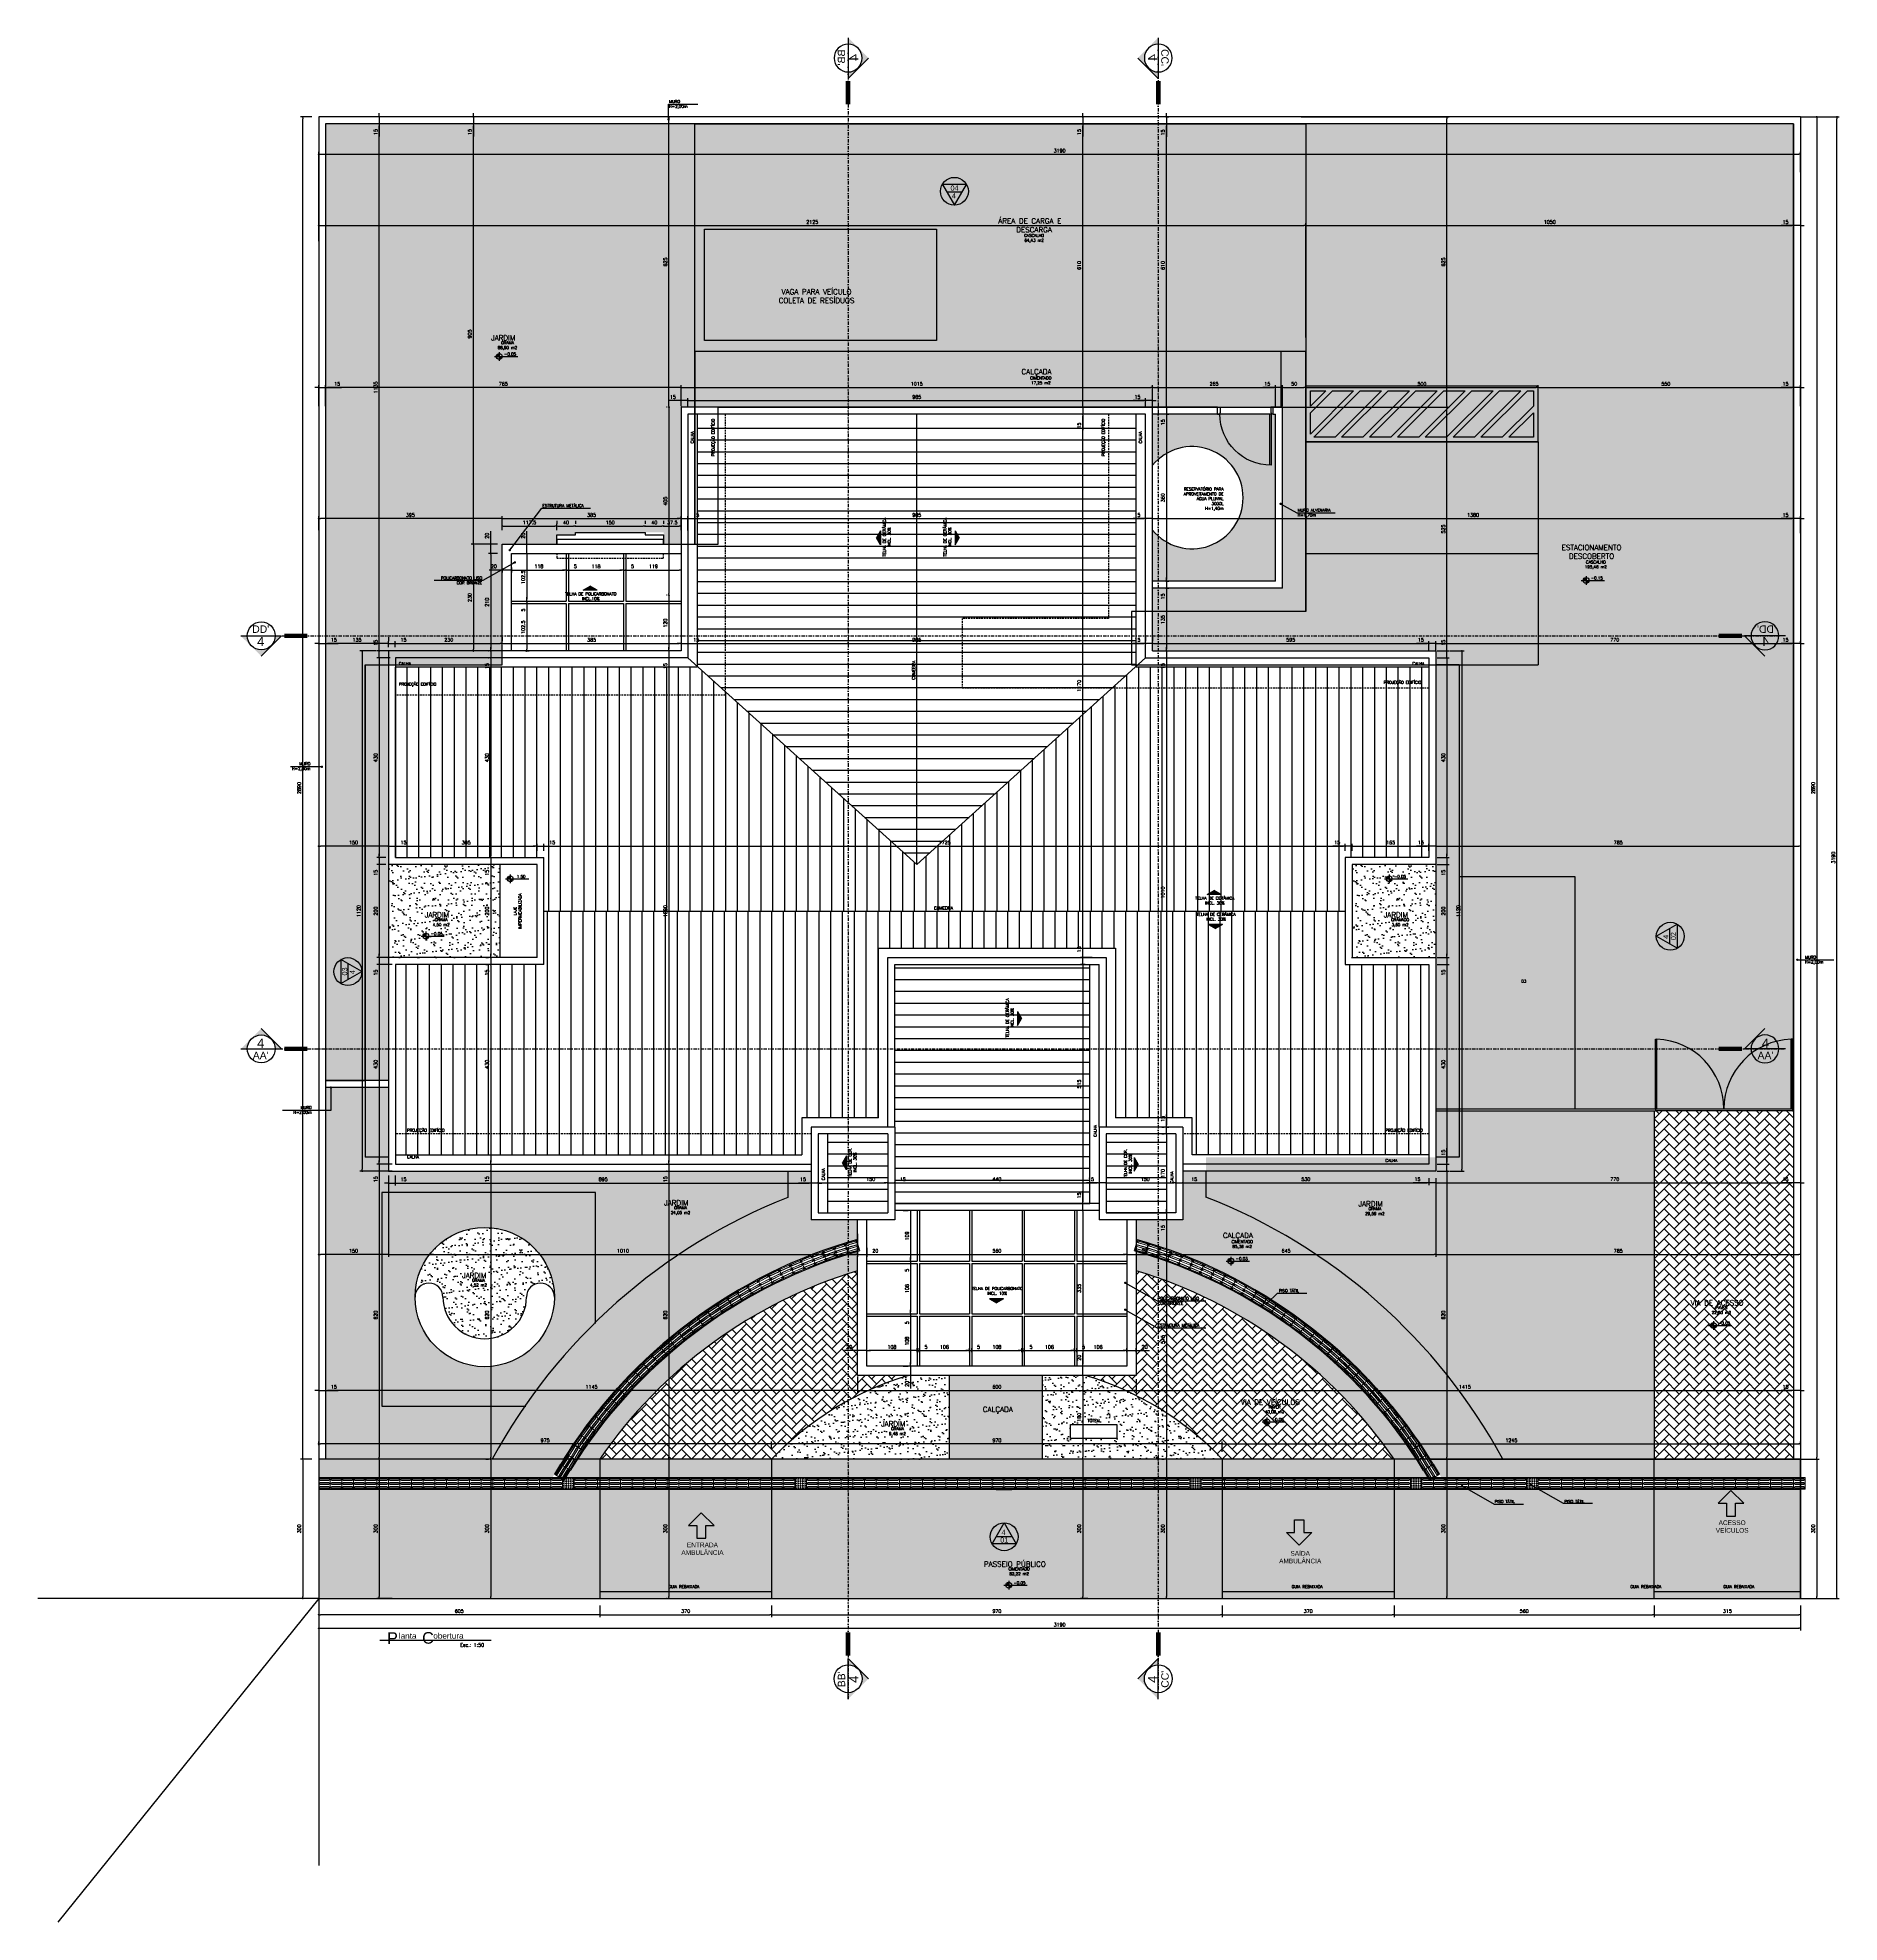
# Model space of a CAD drawing. Header units: millimetres. Extents: x 11997 to 115617, y -26993 to 31834.
# Drawn here: x 11997 to 15876, y -26993 to -22935 of the extents above; entities that cross this region are included whole.
import ezdxf
from ezdxf.enums import TextEntityAlignment as Align

# ---------------------------------------------------------------- set-up
doc = ezdxf.new("R2010")
doc.units = ezdxf.units.MM
doc.linetypes.add('DASHDOT', pattern=[1, 0.5, -0.25, 0, -0.25])
doc.linetypes.add('HIDDEN', pattern=[0.375, 0.25, -0.125])
doc.layers.add('AREA-AMB', color=5, linetype='Continuous', plot=False)
doc.layers.add('CASCALHO', color=34, linetype='Continuous', plot=False)
for name, color, linetype in [('CALÇADA', 2, 'Continuous'), ('COTA', 4, 'Continuous'), ('DEFICIENTE', 150, 'Continuous'), ('DEFICIENTE-AMARELO', 50, 'Continuous'), ('ESQ', 2, 'Continuous'), ('GRAMA', 64, 'Continuous'), ('H. PAVER CINZA 1', 252, 'Continuous'), ('HATCH', 1, 'Continuous'), ('LCORTE', 1, 'Continuous'), ('NIVEL', 1, 'Continuous'), ('PA', 7, 'Continuous'), ('PENA 01', 1, 'Continuous'), ('PENA2', 2, 'Continuous'), ('PENA3', 3, 'Continuous'), ('PROJ', 1, 'HIDDEN'), ('TEXTO1', 1, 'Continuous'), ('TEXTO2', 2, 'Continuous'), ('TEXTO3', 3, 'Continuous')]:
    doc.layers.add(name, color=color, linetype=linetype)
doc.layers.add('PISO TATIL', color=30, linetype='Continuous', lineweight=0)
doc.styles.add('ARIAL', font='arial.ttf')
doc.styles.add('ROMANS', font='romans.shx')
doc.dimstyles.new('EXTERNA100', dxfattribs={"dimtxt": 12.5, "dimasz": 5, "dimexe": 10, "dimexo": 30, "dimgap": 5.5, "dimtad": 1, "dimzin": 12, "dimdsep": 46, "dimtxsty": 'ROMANS', "dimblk1": 'DOT', "dimblk2": 'DOT', "dimsah": 1, "dimcen": 9, "dimclrt": 2, "dimadec": 0, "dimazin": 0, "dimtfac": 1, "dimtmove": 0, "dimatfit": 1, "dimldrblk": 'DOT', "dimfxl": 1, "dimtolj": 1, "dimtzin": 4, "dimarcsym": 0})
doc.dimstyles.new('EXTERNA50', dxfattribs={"dimtxt": 7.5, "dimasz": 4, "dimexe": 5, "dimexo": 30, "dimgap": 4, "dimtad": 1, "dimzin": 12, "dimdsep": 46, "dimtxsty": 'ROMANS', "dimblk1": 'DOT', "dimblk2": 'DOT', "dimsah": 1, "dimcen": 9, "dimclrt": 2, "dimaunit": 1, "dimadec": 3, "dimazin": 0, "dimtfac": 1, "dimtmove": 0, "dimatfit": 1, "dimldrblk": 'DOT', "dimfxl": 1, "dimtolj": 1, "dimtzin": 4, "dimarcsym": 0})
pattern_1 = [(37.5, (13871.96, -25995.616), (-0.8, 24.47066), [0, -19.304, 0, -21.59, 0, -20.6375]), (7.5, (13871.96, -25995.616), (22.4762, 35.8413), [0, -10.414, 0, -17.399, 0, -6.6675]), (327.5, (13856.339, -25995.616), (39.5496, 0.07186), [0, -6.35, 0, -22.86, 0, -29.845]), (317.5, (13856.34, -25995.616), (38.1778, 11.1465), [0, -3.175, 0, -14.986, 0, -17.145])]

# ---------------------------------------------------------------- blocks, each defined once
blk = doc.blocks.new('_DOT')
at = {"color": 0, "linetype": 'ByBlock'}
blk.add_line((-0.5, 0), (-1, 0), dxfattribs=at)
at = {"color": 0, "linetype": 'ByBlock', "const_width": 0.5}
blk.add_lwpolyline([(-0.25, 0, 1), (0.25, 0, 1)], format="xyb", close=True, dxfattribs=at)
blk = doc.blocks.new('*U11')
blk.add_hatch(color=256).paths.add_polyline_path([(8.3, -30), (25.6, 0), (8.3, 30)])
for p, q in [((8.3, 30), (25.6, 0)), ((8.3, -30), (8.3, 30)), ((8.3, -30), (25.6, 0))]:
    blk.add_line(p, q)
blk = doc.blocks.new('*D14')
at = {"layer": 'COTA', "color": 0, "lineweight": -2, "transparency": 16777216}
for p, q in [((12602.2, -23265.6), (12602.2, -23344.7)), ((12606.2, -23339.7), (14723.2, -23339.7)), ((14727.2, -23580.6), (14727.2, -23334.7))]:
    blk.add_line(p, q, dxfattribs=at)
at = {"layer": 'Defpoints', "color": 0, "transparency": 16777216}
for p in [(12602.2, -23235.6), (14727.2, -23339.7), (14727.2, -23610.6)]:
    blk.add_point(p, dxfattribs=at)
at = {"layer": 'COTA', "color": 0, "lineweight": -2, "transparency": 16777216, "xscale": 4, "yscale": 4, "zscale": 4, "rotation": 180}
blk.add_blockref('_DOT', (12602.2, -23339.7), dxfattribs=at)
at = {"layer": 'COTA', "color": 0, "lineweight": -2, "transparency": 16777216, "xscale": 4, "yscale": 4, "zscale": 4}
blk.add_blockref('_DOT', (14727.2, -23339.7), dxfattribs=at)
at = {"layer": 'COTA', "color": 2, "transparency": 16777216, "insert": (13664.7, -23332), "char_height": 7.5, "attachment_point": 5, "style": 'ROMANS'}
blk.add_mtext('\\A1;2125', dxfattribs=at)
blk = doc.blocks.new('*D15')
at = {"layer": 'COTA', "color": 0, "lineweight": -2, "transparency": 16777216}
for p, q in [((15777.2, -23265.6), (15777.2, -23344.7)), ((14727.2, -23580.6), (14727.2, -23334.7)), ((14731.2, -23339.7), (15773.2, -23339.7))]:
    blk.add_line(p, q, dxfattribs=at)
at = {"layer": 'Defpoints', "color": 0, "transparency": 16777216}
for p in [(15777.2, -23235.6), (15777.2, -23339.7), (14727.2, -23610.6)]:
    blk.add_point(p, dxfattribs=at)
at = {"layer": 'COTA', "color": 0, "lineweight": -2, "transparency": 16777216, "xscale": 4, "yscale": 4, "zscale": 4, "rotation": 180}
blk.add_blockref('_DOT', (14727.2, -23339.7), dxfattribs=at)
at = {"layer": 'COTA', "color": 0, "lineweight": -2, "transparency": 16777216, "xscale": 4, "yscale": 4, "zscale": 4}
blk.add_blockref('_DOT', (15777.2, -23339.7), dxfattribs=at)
at = {"layer": 'COTA', "color": 2, "transparency": 16777216, "insert": (15252.2, -23332), "char_height": 7.5, "attachment_point": 5, "style": 'ROMANS'}
blk.add_mtext('\\A1;1050', dxfattribs=at)
blk = doc.blocks.new('*D16')
at = {"layer": 'COTA', "color": 0, "lineweight": -2, "transparency": 16777216}
for p, q in [((15777.2, -23265.6), (15777.2, -23344.7)), ((15792.2, -23265.6), (15792.2, -23344.7)), ((15773.2, -23339.7), (15750.2, -23339.7)), ((15792.2, -23339.7), (15777.2, -23339.7)), ((15796.2, -23339.7), (15800.2, -23339.7))]:
    blk.add_line(p, q, dxfattribs=at)
at = {"layer": 'Defpoints', "color": 0, "transparency": 16777216}
for p in [(15777.2, -23235.6), (15792.2, -23235.6), (15792.2, -23339.7)]:
    blk.add_point(p, dxfattribs=at)
at = {"layer": 'COTA', "color": 0, "lineweight": -2, "transparency": 16777216, "xscale": 4, "yscale": 4, "zscale": 4}
blk.add_blockref('_DOT', (15777.2, -23339.7), dxfattribs=at)
at = {"layer": 'COTA', "color": 0, "lineweight": -2, "transparency": 16777216, "xscale": 4, "yscale": 4, "zscale": 4, "rotation": 180}
blk.add_blockref('_DOT', (15792.2, -23339.7), dxfattribs=at)
at = {"layer": 'COTA', "color": 2, "transparency": 16777216, "insert": (15759.7, -23332), "char_height": 7.5, "attachment_point": 5, "style": 'ROMANS'}
blk.add_mtext('\\A1;15', dxfattribs=at)
blk = doc.blocks.new('*D17')
at = {"layer": 'COTA', "color": 0, "lineweight": -2, "transparency": 16777216}
for p, q in [((13378.2, -23716.4), (13355.2, -23716.4)), ((13382.2, -23728.2), (13382.2, -23711.4)), ((13397.2, -23716.4), (13382.2, -23716.4)), ((13397.2, -23728.2), (13397.2, -23711.4)), ((13401.2, -23716.4), (13405.2, -23716.4))]:
    blk.add_line(p, q, dxfattribs=at)
at = {"layer": 'Defpoints', "color": 0, "transparency": 16777216}
for p in [(13382.2, -23716.4), (13382.2, -23758.2), (13397.2, -23758.2)]:
    blk.add_point(p, dxfattribs=at)
at = {"layer": 'COTA', "color": 0, "lineweight": -2, "transparency": 16777216, "xscale": 4, "yscale": 4, "zscale": 4}
blk.add_blockref('_DOT', (13382.2, -23716.4), dxfattribs=at)
at = {"layer": 'COTA', "color": 0, "lineweight": -2, "transparency": 16777216, "xscale": 4, "yscale": 4, "zscale": 4, "rotation": 180}
blk.add_blockref('_DOT', (13397.2, -23716.4), dxfattribs=at)
at = {"layer": 'COTA', "color": 2, "transparency": 16777216, "insert": (13364.7, -23708.7), "char_height": 7.5, "attachment_point": 5, "style": 'ROMANS'}
blk.add_mtext('\\A1;15', dxfattribs=at)
blk = doc.blocks.new('*D18')
at = {"layer": 'COTA', "color": 0, "lineweight": -2, "transparency": 16777216}
for p, q in [((13397.2, -23728.2), (13397.2, -23711.4)), ((13401.2, -23716.4), (14378.2, -23716.4)), ((14382.2, -23728.2), (14382.2, -23711.4))]:
    blk.add_line(p, q, dxfattribs=at)
at = {"layer": 'Defpoints', "color": 0, "transparency": 16777216}
for p in [(14382.2, -23716.4), (13397.2, -23758.2), (14382.2, -23758.2)]:
    blk.add_point(p, dxfattribs=at)
at = {"layer": 'COTA', "color": 0, "lineweight": -2, "transparency": 16777216, "xscale": 4, "yscale": 4, "zscale": 4, "rotation": 180}
blk.add_blockref('_DOT', (13397.2, -23716.4), dxfattribs=at)
at = {"layer": 'COTA', "color": 0, "lineweight": -2, "transparency": 16777216, "xscale": 4, "yscale": 4, "zscale": 4}
blk.add_blockref('_DOT', (14382.2, -23716.4), dxfattribs=at)
at = {"layer": 'COTA', "color": 2, "transparency": 16777216, "insert": (13889.7, -23708.7), "char_height": 7.5, "attachment_point": 5, "style": 'ROMANS'}
blk.add_mtext('\\A1;985', dxfattribs=at)
blk = doc.blocks.new('*D19')
at = {"layer": 'COTA', "color": 0, "lineweight": -2, "transparency": 16777216}
for p, q in [((14378.2, -23716.4), (14355.2, -23716.4)), ((14382.2, -23728.2), (14382.2, -23711.4)), ((14397.2, -23716.4), (14382.2, -23716.4)), ((14397.2, -23728.2), (14397.2, -23711.4)), ((14401.2, -23716.4), (14405.2, -23716.4))]:
    blk.add_line(p, q, dxfattribs=at)
at = {"layer": 'Defpoints', "color": 0, "transparency": 16777216}
for p in [(14382.2, -23716.4), (14382.2, -23758.2), (14397.2, -23758.2)]:
    blk.add_point(p, dxfattribs=at)
at = {"layer": 'COTA', "color": 0, "lineweight": -2, "transparency": 16777216, "xscale": 4, "yscale": 4, "zscale": 4}
blk.add_blockref('_DOT', (14382.2, -23716.4), dxfattribs=at)
at = {"layer": 'COTA', "color": 0, "lineweight": -2, "transparency": 16777216, "xscale": 4, "yscale": 4, "zscale": 4, "rotation": 180}
blk.add_blockref('_DOT', (14397.2, -23716.4), dxfattribs=at)
at = {"layer": 'COTA', "color": 2, "transparency": 16777216, "insert": (14364.7, -23708.7), "char_height": 7.5, "attachment_point": 5, "style": 'ROMANS'}
blk.add_mtext('\\A1;15', dxfattribs=at)
blk = doc.blocks.new('*D20')
at = {"layer": 'COTA', "color": 0, "lineweight": -2, "transparency": 16777216}
for p, q in [((14397.2, -23728.2), (14397.2, -23683.1)), ((14401.2, -23688.1), (14658.2, -23688.1)), ((14662.2, -23728.2), (14662.2, -23683.1))]:
    blk.add_line(p, q, dxfattribs=at)
at = {"layer": 'Defpoints', "color": 0, "transparency": 16777216}
for p in [(14662.2, -23688.1), (14397.2, -23758.2), (14662.2, -23758.2)]:
    blk.add_point(p, dxfattribs=at)
at = {"layer": 'COTA', "color": 0, "lineweight": -2, "transparency": 16777216, "xscale": 4, "yscale": 4, "zscale": 4, "rotation": 180}
blk.add_blockref('_DOT', (14397.2, -23688.1), dxfattribs=at)
at = {"layer": 'COTA', "color": 0, "lineweight": -2, "transparency": 16777216, "xscale": 4, "yscale": 4, "zscale": 4}
blk.add_blockref('_DOT', (14662.2, -23688.1), dxfattribs=at)
at = {"layer": 'COTA', "color": 2, "transparency": 16777216, "insert": (14529.7, -23680.3), "char_height": 7.5, "attachment_point": 5, "style": 'ROMANS'}
blk.add_mtext('\\A1;265', dxfattribs=at)
blk = doc.blocks.new('*D21')
at = {"layer": 'COTA', "color": 0, "lineweight": -2, "transparency": 16777216}
for p, q in [((14658.2, -23688.1), (14634.6, -23688.1)), ((14662.2, -23728.2), (14662.2, -23683.1)), ((14677.2, -23688.1), (14662.2, -23688.1)), ((14677.2, -23728.2), (14677.2, -23683.1)), ((14681.2, -23688.1), (14685.2, -23688.1))]:
    blk.add_line(p, q, dxfattribs=at)
at = {"layer": 'Defpoints', "color": 0, "transparency": 16777216}
for p in [(14677.2, -23688.1), (14662.2, -23758.2), (14677.2, -23758.2)]:
    blk.add_point(p, dxfattribs=at)
at = {"layer": 'COTA', "color": 0, "lineweight": -2, "transparency": 16777216, "xscale": 4, "yscale": 4, "zscale": 4}
blk.add_blockref('_DOT', (14662.2, -23688.1), dxfattribs=at)
at = {"layer": 'COTA', "color": 0, "lineweight": -2, "transparency": 16777216, "xscale": 4, "yscale": 4, "zscale": 4, "rotation": 180}
blk.add_blockref('_DOT', (14677.2, -23688.1), dxfattribs=at)
at = {"layer": 'COTA', "color": 2, "transparency": 16777216, "insert": (14644.2, -23680.3), "char_height": 7.5, "attachment_point": 5, "style": 'ROMANS'}
blk.add_mtext('\\A1;15', dxfattribs=at)
blk = doc.blocks.new('*D22')
at = {"layer": 'COTA', "color": 0, "lineweight": -2, "transparency": 16777216}
for p, q in [((14677.2, -23728.2), (14677.2, -23683.1)), ((14681.2, -23688.1), (14723.2, -23688.1)), ((14727.2, -23705.6), (14727.2, -23683.1))]:
    blk.add_line(p, q, dxfattribs=at)
at = {"layer": 'Defpoints', "color": 0, "transparency": 16777216}
for p in [(14727.2, -23688.1), (14727.2, -23735.6), (14677.2, -23758.2)]:
    blk.add_point(p, dxfattribs=at)
at = {"layer": 'COTA', "color": 0, "lineweight": -2, "transparency": 16777216, "xscale": 4, "yscale": 4, "zscale": 4, "rotation": 180}
blk.add_blockref('_DOT', (14677.2, -23688.1), dxfattribs=at)
at = {"layer": 'COTA', "color": 0, "lineweight": -2, "transparency": 16777216, "xscale": 4, "yscale": 4, "zscale": 4}
blk.add_blockref('_DOT', (14727.2, -23688.1), dxfattribs=at)
at = {"layer": 'COTA', "color": 2, "transparency": 16777216, "insert": (14702.2, -23680.3), "char_height": 7.5, "attachment_point": 5, "style": 'ROMANS'}
blk.add_mtext('\\A1;50', dxfattribs=at)
blk = doc.blocks.new('*D23')
at = {"layer": 'COTA', "color": 0, "lineweight": -2, "transparency": 16777216}
for p, q in [((15773.2, -23688.1), (15750.2, -23688.1)), ((15777.2, -23728.2), (15777.2, -23683.1)), ((15792.2, -23688.1), (15777.2, -23688.1)), ((15792.2, -23728.2), (15792.2, -23683.1)), ((15796.2, -23688.1), (15800.2, -23688.1))]:
    blk.add_line(p, q, dxfattribs=at)
at = {"layer": 'Defpoints', "color": 0, "transparency": 16777216}
for p in [(15792.2, -23688.1), (15777.2, -23758.2), (15792.2, -23758.2)]:
    blk.add_point(p, dxfattribs=at)
at = {"layer": 'COTA', "color": 0, "lineweight": -2, "transparency": 16777216, "xscale": 4, "yscale": 4, "zscale": 4}
blk.add_blockref('_DOT', (15777.2, -23688.1), dxfattribs=at)
at = {"layer": 'COTA', "color": 0, "lineweight": -2, "transparency": 16777216, "xscale": 4, "yscale": 4, "zscale": 4, "rotation": 180}
blk.add_blockref('_DOT', (15792.2, -23688.1), dxfattribs=at)
at = {"layer": 'COTA', "color": 2, "transparency": 16777216, "insert": (15759.7, -23680.3), "char_height": 7.5, "attachment_point": 5, "style": 'ROMANS'}
blk.add_mtext('\\A1;15', dxfattribs=at)
blk = doc.blocks.new('*D24')
at = {"layer": 'COTA', "color": 0, "lineweight": -2, "transparency": 16777216}
for p, q in [((12617.2, -23728.2), (12617.2, -23683.1)), ((13378.2, -23688.1), (12621.2, -23688.1)), ((13382.2, -23728.2), (13382.2, -23683.1))]:
    blk.add_line(p, q, dxfattribs=at)
at = {"layer": 'Defpoints', "color": 0, "transparency": 16777216}
for p in [(12617.2, -23688.1), (12617.2, -23758.2), (13382.2, -23758.2)]:
    blk.add_point(p, dxfattribs=at)
at = {"layer": 'COTA', "color": 0, "lineweight": -2, "transparency": 16777216, "xscale": 4, "yscale": 4, "zscale": 4, "rotation": 180}
blk.add_blockref('_DOT', (12617.2, -23688.1), dxfattribs=at)
at = {"layer": 'COTA', "color": 0, "lineweight": -2, "transparency": 16777216, "xscale": 4, "yscale": 4, "zscale": 4}
blk.add_blockref('_DOT', (13382.2, -23688.1), dxfattribs=at)
at = {"layer": 'COTA', "color": 2, "transparency": 16777216, "insert": (12999.7, -23680.3), "char_height": 7.5, "attachment_point": 5, "style": 'ROMANS'}
blk.add_mtext('\\A1;765', dxfattribs=at)
blk = doc.blocks.new('*D25')
at = {"layer": 'COTA', "color": 0, "lineweight": -2, "transparency": 16777216}
for p, q in [((12598.2, -23688.1), (12594.2, -23688.1)), ((12602.2, -23728.2), (12602.2, -23683.1)), ((12602.2, -23688.1), (12617.2, -23688.1)), ((12617.2, -23728.2), (12617.2, -23683.1)), ((12621.2, -23688.1), (12651.5, -23688.1))]:
    blk.add_line(p, q, dxfattribs=at)
at = {"layer": 'Defpoints', "color": 0, "transparency": 16777216}
for p in [(12602.2, -23688.1), (12602.2, -23758.2), (12617.2, -23758.2)]:
    blk.add_point(p, dxfattribs=at)
at = {"layer": 'COTA', "color": 0, "lineweight": -2, "transparency": 16777216, "xscale": 4, "yscale": 4, "zscale": 4}
blk.add_blockref('_DOT', (12602.2, -23688.1), dxfattribs=at)
at = {"layer": 'COTA', "color": 0, "lineweight": -2, "transparency": 16777216, "xscale": 4, "yscale": 4, "zscale": 4, "rotation": 180}
blk.add_blockref('_DOT', (12617.2, -23688.1), dxfattribs=at)
at = {"layer": 'COTA', "color": 2, "transparency": 16777216, "insert": (12641.9, -23680.3), "char_height": 7.5, "attachment_point": 5, "style": 'ROMANS'}
blk.add_mtext('\\A1;15', dxfattribs=at)
blk = doc.blocks.new('*D26')
at = {"layer": 'COTA', "color": 0, "lineweight": -2, "transparency": 16777216}
for p, q in [((14427.2, -23730.6), (14432.3, -23730.6)), ((14427.3, -23726.6), (14427.3, -23722.6)), ((14427.3, -23730.6), (14427.3, -23745.6)), ((14427.2, -23745.6), (14432.3, -23745.6)), ((14427.3, -23749.6), (14427.3, -23772.7))]:
    blk.add_line(p, q, dxfattribs=at)
at = {"layer": 'Defpoints', "color": 0, "transparency": 16777216}
for p in [(14397.2, -23730.6), (14397.2, -23745.6), (14427.3, -23745.6)]:
    blk.add_point(p, dxfattribs=at)
at = {"layer": 'COTA', "color": 0, "lineweight": -2, "transparency": 16777216, "xscale": 4, "yscale": 4, "zscale": 4}
for p, rotation in [((14427.3, -23730.6), 270), ((14427.3, -23745.6), 90)]:
    blk.add_blockref('_DOT', p, dxfattribs=dict(at, rotation=rotation))
at = {"layer": 'COTA', "color": 2, "transparency": 16777216, "insert": (14419.5, -23763.2), "char_height": 7.5, "attachment_point": 5, "rotation": 90, "style": 'ROMANS'}
blk.add_mtext('\\A1;15', dxfattribs=at)
blk = doc.blocks.new('*D27')
at = {"layer": 'COTA', "color": 0, "lineweight": -2, "transparency": 16777216}
for p, q in [((14427.2, -23745.6), (14432.3, -23745.6)), ((14427.3, -23749.6), (14427.3, -24101.6)), ((14427.2, -24105.6), (14432.3, -24105.6))]:
    blk.add_line(p, q, dxfattribs=at)
at = {"layer": 'Defpoints', "color": 0, "transparency": 16777216}
for p in [(14397.2, -23745.6), (14397.2, -24105.6), (14427.3, -24105.6)]:
    blk.add_point(p, dxfattribs=at)
at = {"layer": 'COTA', "color": 0, "lineweight": -2, "transparency": 16777216, "xscale": 4, "yscale": 4, "zscale": 4}
for p, rotation in [((14427.3, -23745.6), 90), ((14427.3, -24105.6), 270)]:
    blk.add_blockref('_DOT', p, dxfattribs=dict(at, rotation=rotation))
at = {"layer": 'COTA', "color": 2, "transparency": 16777216, "insert": (14419.5, -23925.6), "char_height": 7.5, "attachment_point": 5, "rotation": 90, "style": 'ROMANS'}
blk.add_mtext('\\A1;360', dxfattribs=at)
blk = doc.blocks.new('*D28')
at = {"layer": 'COTA', "color": 0, "lineweight": -2, "transparency": 16777216}
for p, q in [((14427.3, -24101.6), (14427.3, -24097.6)), ((14427.2, -24105.6), (14432.3, -24105.6)), ((14427.2, -24120.6), (14432.3, -24120.6)), ((14427.3, -24105.6), (14427.3, -24120.6)), ((14427.3, -24124.6), (14427.3, -24147.7))]:
    blk.add_line(p, q, dxfattribs=at)
at = {"layer": 'Defpoints', "color": 0, "transparency": 16777216}
for p in [(14397.2, -24105.6), (14397.2, -24120.6), (14427.3, -24120.6)]:
    blk.add_point(p, dxfattribs=at)
at = {"layer": 'COTA', "color": 0, "lineweight": -2, "transparency": 16777216, "xscale": 4, "yscale": 4, "zscale": 4}
for p, rotation in [((14427.3, -24105.6), 270), ((14427.3, -24120.6), 90)]:
    blk.add_blockref('_DOT', p, dxfattribs=dict(at, rotation=rotation))
at = {"layer": 'COTA', "color": 2, "transparency": 16777216, "insert": (14419.5, -24138.2), "char_height": 7.5, "attachment_point": 5, "rotation": 90, "style": 'ROMANS'}
blk.add_mtext('\\A1;15', dxfattribs=at)
blk = doc.blocks.new('*D29')
at = {"layer": 'COTA', "color": 0, "lineweight": -2, "transparency": 16777216}
for p, q in [((14427.2, -24120.6), (14432.3, -24120.6)), ((14427.3, -24124.6), (14427.3, -24251.6)), ((14427.2, -24255.6), (14432.3, -24255.6))]:
    blk.add_line(p, q, dxfattribs=at)
at = {"layer": 'Defpoints', "color": 0, "transparency": 16777216}
for p in [(14397.2, -24120.6), (14397.2, -24255.6), (14427.3, -24255.6)]:
    blk.add_point(p, dxfattribs=at)
at = {"layer": 'COTA', "color": 0, "lineweight": -2, "transparency": 16777216, "xscale": 4, "yscale": 4, "zscale": 4}
for p, rotation in [((14427.3, -24120.6), 90), ((14427.3, -24255.6), 270)]:
    blk.add_blockref('_DOT', p, dxfattribs=dict(at, rotation=rotation))
at = {"layer": 'COTA', "color": 2, "transparency": 16777216, "insert": (14419.5, -24188.1), "char_height": 7.5, "attachment_point": 5, "rotation": 90, "style": 'ROMANS'}
blk.add_mtext('\\A1;135', dxfattribs=at)
blk = doc.blocks.new('*D30')
at = {"layer": 'COTA', "color": 0, "lineweight": -2, "transparency": 16777216}
for p, q in [((14427.2, -24255.6), (14432.3, -24255.6)), ((14427.3, -24251.6), (14427.3, -24247.6)), ((14427.3, -24255.6), (14427.3, -24270.6)), ((14427.2, -24270.6), (14432.3, -24270.6)), ((14427.3, -24274.6), (14427.3, -24297.7))]:
    blk.add_line(p, q, dxfattribs=at)
at = {"layer": 'Defpoints', "color": 0, "transparency": 16777216}
for p in [(14397.2, -24255.6), (14397.2, -24270.6), (14427.3, -24270.6)]:
    blk.add_point(p, dxfattribs=at)
at = {"layer": 'COTA', "color": 0, "lineweight": -2, "transparency": 16777216, "xscale": 4, "yscale": 4, "zscale": 4}
for p, rotation in [((14427.3, -24255.6), 270), ((14427.3, -24270.6), 90)]:
    blk.add_blockref('_DOT', p, dxfattribs=dict(at, rotation=rotation))
at = {"layer": 'COTA', "color": 2, "transparency": 16777216, "insert": (14419.5, -24288.2), "char_height": 7.5, "attachment_point": 5, "rotation": 90, "style": 'ROMANS'}
blk.add_mtext('\\A1;15', dxfattribs=at)
blk = doc.blocks.new('*D31')
at = {"layer": 'COTA', "color": 0, "lineweight": -2, "transparency": 16777216}
for p, q in [((14427.2, -24270.6), (14432.3, -24270.6)), ((14427.3, -24274.6), (14427.3, -25276.6)), ((14427.2, -25280.6), (14432.3, -25280.6))]:
    blk.add_line(p, q, dxfattribs=at)
at = {"layer": 'Defpoints', "color": 0, "transparency": 16777216}
for p in [(14397.2, -24270.6), (14397.2, -25280.6), (14427.3, -25280.6)]:
    blk.add_point(p, dxfattribs=at)
at = {"layer": 'COTA', "color": 0, "lineweight": -2, "transparency": 16777216, "xscale": 4, "yscale": 4, "zscale": 4}
for p, rotation in [((14427.3, -24270.6), 90), ((14427.3, -25280.6), 270)]:
    blk.add_blockref('_DOT', p, dxfattribs=dict(at, rotation=rotation))
at = {"layer": 'COTA', "color": 2, "transparency": 16777216, "insert": (14419.5, -24775.6), "char_height": 7.5, "attachment_point": 5, "rotation": 90, "style": 'ROMANS'}
blk.add_mtext('\\A1;1010', dxfattribs=at)
blk = doc.blocks.new('*D32')
at = {"layer": 'COTA', "color": 0, "lineweight": -2, "transparency": 16777216}
for p, q in [((14417.2, -25280.6), (14422.3, -25280.6)), ((14427.3, -25276.6), (14427.3, -25253.5)), ((14427.3, -25295.6), (14427.3, -25280.6)), ((14417.2, -25295.6), (14422.3, -25295.6)), ((14427.3, -25299.6), (14427.3, -25303.6))]:
    blk.add_line(p, q, dxfattribs=at)
at = {"layer": 'Defpoints', "color": 0, "transparency": 16777216}
for p in [(14427.3, -25280.6), (14447.2, -25280.6), (14447.2, -25295.6)]:
    blk.add_point(p, dxfattribs=at)
at = {"layer": 'COTA', "color": 0, "lineweight": -2, "transparency": 16777216, "xscale": 4, "yscale": 4, "zscale": 4}
for p, rotation in [((14427.3, -25280.6), 270), ((14427.3, -25295.6), 90)]:
    blk.add_blockref('_DOT', p, dxfattribs=dict(at, rotation=rotation))
at = {"layer": 'COTA', "color": 2, "transparency": 16777216, "insert": (14419.5, -25263.1), "char_height": 7.5, "attachment_point": 5, "rotation": 90, "style": 'ROMANS'}
blk.add_mtext('\\A1;15', dxfattribs=at)
blk = doc.blocks.new('*D33')
at = {"layer": 'COTA', "color": 0, "lineweight": -2, "transparency": 16777216}
for p, q in [((14417.2, -25295.6), (14422.3, -25295.6)), ((14427.3, -25299.6), (14427.3, -25461.6)), ((14417.2, -25465.6), (14422.3, -25465.6))]:
    blk.add_line(p, q, dxfattribs=at)
at = {"layer": 'Defpoints', "color": 0, "transparency": 16777216}
for p in [(14447.2, -25295.6), (14427.3, -25465.6), (14447.2, -25465.6)]:
    blk.add_point(p, dxfattribs=at)
at = {"layer": 'COTA', "color": 0, "lineweight": -2, "transparency": 16777216, "xscale": 4, "yscale": 4, "zscale": 4}
for p, rotation in [((14427.3, -25295.6), 90), ((14427.3, -25465.6), 270)]:
    blk.add_blockref('_DOT', p, dxfattribs=dict(at, rotation=rotation))
at = {"layer": 'COTA', "color": 2, "transparency": 16777216, "insert": (14419.5, -25380.6), "char_height": 7.5, "attachment_point": 5, "rotation": 90, "style": 'ROMANS'}
blk.add_mtext('\\A1;170', dxfattribs=at)
blk = doc.blocks.new('*D34')
at = {"layer": 'COTA', "color": 0, "lineweight": -2, "transparency": 16777216}
for p, q in [((14417.2, -25465.6), (14422.3, -25465.6)), ((14417.2, -25480.6), (14422.3, -25480.6)), ((14427.3, -25461.6), (14427.3, -25457.6)), ((14427.3, -25465.6), (14427.3, -25480.6)), ((14427.3, -25484.6), (14427.3, -25507.7))]:
    blk.add_line(p, q, dxfattribs=at)
at = {"layer": 'Defpoints', "color": 0, "transparency": 16777216}
for p in [(14427.3, -25480.6), (14447.2, -25465.6), (14447.2, -25480.6)]:
    blk.add_point(p, dxfattribs=at)
at = {"layer": 'COTA', "color": 0, "lineweight": -2, "transparency": 16777216, "xscale": 4, "yscale": 4, "zscale": 4}
for p, rotation in [((14427.3, -25465.6), 270), ((14427.3, -25480.6), 90)]:
    blk.add_blockref('_DOT', p, dxfattribs=dict(at, rotation=rotation))
at = {"layer": 'COTA', "color": 2, "transparency": 16777216, "insert": (14419.5, -25498.2), "char_height": 7.5, "attachment_point": 5, "rotation": 90, "style": 'ROMANS'}
blk.add_mtext('\\A1;15', dxfattribs=at)
blk = doc.blocks.new('*D35')
at = {"layer": 'COTA', "color": 0, "lineweight": -2, "transparency": 16777216}
for p, q in [((14417.2, -25480.6), (14422.3, -25480.6)), ((14427.3, -25484.6), (14427.3, -25991.6)), ((14417.2, -25995.6), (14422.3, -25995.6))]:
    blk.add_line(p, q, dxfattribs=at)
at = {"layer": 'Defpoints', "color": 0, "transparency": 16777216}
for p in [(14447.2, -25480.6), (14427.3, -25995.6), (14447.2, -25995.6)]:
    blk.add_point(p, dxfattribs=at)
at = {"layer": 'COTA', "color": 0, "lineweight": -2, "transparency": 16777216, "xscale": 4, "yscale": 4, "zscale": 4}
for p, rotation in [((14427.3, -25480.6), 90), ((14427.3, -25995.6), 270)]:
    blk.add_blockref('_DOT', p, dxfattribs=dict(at, rotation=rotation))
at = {"layer": 'COTA', "color": 2, "transparency": 16777216, "insert": (14419.5, -25738.1), "char_height": 7.5, "attachment_point": 5, "rotation": 90, "style": 'ROMANS'}
blk.add_mtext('\\A1;515', dxfattribs=at)
blk = doc.blocks.new('*D36')
at = {"layer": 'COTA', "color": 0, "lineweight": -2, "transparency": 16777216}
for p, q in [((14417.2, -25995.6), (14422.3, -25995.6)), ((14427.3, -25999.6), (14427.3, -26291.6)), ((14417.2, -26295.6), (14422.3, -26295.6))]:
    blk.add_line(p, q, dxfattribs=at)
at = {"layer": 'Defpoints', "color": 0, "transparency": 16777216}
for p in [(14447.2, -25995.6), (14427.3, -26295.6), (14447.2, -26295.6)]:
    blk.add_point(p, dxfattribs=at)
at = {"layer": 'COTA', "color": 0, "lineweight": -2, "transparency": 16777216, "xscale": 4, "yscale": 4, "zscale": 4}
for p, rotation in [((14427.3, -25995.6), 90), ((14427.3, -26295.6), 270)]:
    blk.add_blockref('_DOT', p, dxfattribs=dict(at, rotation=rotation))
at = {"layer": 'COTA', "color": 2, "transparency": 16777216, "insert": (14419.5, -26145.6), "char_height": 7.5, "attachment_point": 5, "rotation": 90, "style": 'ROMANS'}
blk.add_mtext('\\A1;300', dxfattribs=at)
blk = doc.blocks.new('*D37')
at = {"layer": 'COTA', "color": 0, "lineweight": -2, "transparency": 16777216}
for p, q in [((14427.2, -23120.6), (14432.3, -23120.6)), ((14427.3, -23726.6), (14427.3, -23124.6)), ((14427.2, -23730.6), (14432.3, -23730.6))]:
    blk.add_line(p, q, dxfattribs=at)
at = {"layer": 'Defpoints', "color": 0, "transparency": 16777216}
for p in [(14397.2, -23120.6), (14427.3, -23120.6), (14397.2, -23730.6)]:
    blk.add_point(p, dxfattribs=at)
at = {"layer": 'COTA', "color": 0, "lineweight": -2, "transparency": 16777216, "xscale": 4, "yscale": 4, "zscale": 4}
for p, rotation in [((14427.3, -23120.6), 90), ((14427.3, -23730.6), 270)]:
    blk.add_blockref('_DOT', p, dxfattribs=dict(at, rotation=rotation))
at = {"layer": 'COTA', "color": 2, "transparency": 16777216, "insert": (14419.5, -23425.6), "char_height": 7.5, "attachment_point": 5, "rotation": 90, "style": 'ROMANS'}
blk.add_mtext('\\A1;610', dxfattribs=at)
blk = doc.blocks.new('*D38')
at = {"layer": 'COTA', "color": 0, "lineweight": -2, "transparency": 16777216}
for p, q in [((14427.2, -23105.6), (14432.3, -23105.6)), ((14427.2, -23120.6), (14432.3, -23120.6)), ((14427.3, -23101.6), (14427.3, -23097.6)), ((14427.3, -23105.6), (14427.3, -23120.6)), ((14427.3, -23124.6), (14427.3, -23148.7))]:
    blk.add_line(p, q, dxfattribs=at)
at = {"layer": 'Defpoints', "color": 0, "transparency": 16777216}
for p in [(14397.2, -23105.6), (14397.2, -23120.6), (14427.3, -23105.6)]:
    blk.add_point(p, dxfattribs=at)
at = {"layer": 'COTA', "color": 0, "lineweight": -2, "transparency": 16777216, "xscale": 4, "yscale": 4, "zscale": 4}
for p, rotation in [((14427.3, -23105.6), 270), ((14427.3, -23120.6), 90)]:
    blk.add_blockref('_DOT', p, dxfattribs=dict(at, rotation=rotation))
at = {"layer": 'COTA', "color": 2, "transparency": 16777216, "insert": (14419.5, -23139.2), "char_height": 7.5, "attachment_point": 5, "rotation": 90, "style": 'ROMANS'}
blk.add_mtext('\\A1;15', dxfattribs=at)
blk = doc.blocks.new('*D39')
at = {"layer": 'COTA', "color": 0, "lineweight": -2, "transparency": 16777216}
for p, q in [((15009.7, -24255.6), (15035.8, -24255.6)), ((15030.8, -24251.6), (15030.8, -24228.5)), ((15030.8, -24270.6), (15030.8, -24255.6)), ((15009.7, -24270.6), (15035.8, -24270.6)), ((15030.8, -24274.6), (15030.8, -24278.6))]:
    blk.add_line(p, q, dxfattribs=at)
at = {"layer": 'Defpoints', "color": 0, "transparency": 16777216}
for p in [(14979.7, -24255.6), (15030.8, -24255.6), (14979.7, -24270.6)]:
    blk.add_point(p, dxfattribs=at)
at = {"layer": 'COTA', "color": 0, "lineweight": -2, "transparency": 16777216, "xscale": 4, "yscale": 4, "zscale": 4}
for p, rotation in [((15030.8, -24255.6), 270), ((15030.8, -24270.6), 90)]:
    blk.add_blockref('_DOT', p, dxfattribs=dict(at, rotation=rotation))
at = {"layer": 'COTA', "color": 2, "transparency": 16777216, "insert": (15023.1, -24238.1), "char_height": 7.5, "attachment_point": 5, "rotation": 90, "style": 'ROMANS'}
blk.add_mtext('\\A1;15', dxfattribs=at)
blk = doc.blocks.new('*D40')
at = {"layer": 'COTA', "color": 0, "lineweight": -2, "transparency": 16777216}
for p, q in [((15009.7, -24270.6), (15035.8, -24270.6)), ((15030.8, -24274.6), (15030.8, -24696.6)), ((15009.7, -24700.6), (15035.8, -24700.6))]:
    blk.add_line(p, q, dxfattribs=at)
at = {"layer": 'Defpoints', "color": 0, "transparency": 16777216}
for p in [(14979.7, -24270.6), (14979.7, -24700.6), (15030.8, -24700.6)]:
    blk.add_point(p, dxfattribs=at)
at = {"layer": 'COTA', "color": 0, "lineweight": -2, "transparency": 16777216, "xscale": 4, "yscale": 4, "zscale": 4}
for p, rotation in [((15030.8, -24270.6), 90), ((15030.8, -24700.6), 270)]:
    blk.add_blockref('_DOT', p, dxfattribs=dict(at, rotation=rotation))
at = {"layer": 'COTA', "color": 2, "transparency": 16777216, "insert": (15023.1, -24485.6), "char_height": 7.5, "attachment_point": 5, "rotation": 90, "style": 'ROMANS'}
blk.add_mtext('\\A1;430', dxfattribs=at)
blk = doc.blocks.new('*D41')
at = {"layer": 'COTA', "color": 0, "lineweight": -2, "transparency": 16777216}
for p, q in [((15009.7, -24700.6), (15035.8, -24700.6)), ((15030.8, -24696.6), (15030.8, -24692.6)), ((15030.8, -24700.6), (15030.8, -24715.6)), ((15009.7, -24715.6), (15035.8, -24715.6)), ((15030.8, -24719.6), (15030.8, -24742.7))]:
    blk.add_line(p, q, dxfattribs=at)
at = {"layer": 'Defpoints', "color": 0, "transparency": 16777216}
for p in [(14979.7, -24700.6), (14979.7, -24715.6), (15030.8, -24715.6)]:
    blk.add_point(p, dxfattribs=at)
at = {"layer": 'COTA', "color": 0, "lineweight": -2, "transparency": 16777216, "xscale": 4, "yscale": 4, "zscale": 4}
for p, rotation in [((15030.8, -24700.6), 270), ((15030.8, -24715.6), 90)]:
    blk.add_blockref('_DOT', p, dxfattribs=dict(at, rotation=rotation))
at = {"layer": 'COTA', "color": 2, "transparency": 16777216, "insert": (15023.1, -24733.2), "char_height": 7.5, "attachment_point": 5, "rotation": 90, "style": 'ROMANS'}
blk.add_mtext('\\A1;15', dxfattribs=at)
blk = doc.blocks.new('*D42')
at = {"layer": 'COTA', "color": 0, "lineweight": -2, "transparency": 16777216}
for p, q in [((15009.7, -24715.6), (15035.8, -24715.6)), ((15030.8, -24719.6), (15030.8, -24911.6)), ((15009.7, -24915.6), (15035.8, -24915.6))]:
    blk.add_line(p, q, dxfattribs=at)
at = {"layer": 'Defpoints', "color": 0, "transparency": 16777216}
for p in [(14979.7, -24715.6), (14979.7, -24915.6), (15030.8, -24915.6)]:
    blk.add_point(p, dxfattribs=at)
at = {"layer": 'COTA', "color": 0, "lineweight": -2, "transparency": 16777216, "xscale": 4, "yscale": 4, "zscale": 4}
for p, rotation in [((15030.8, -24715.6), 90), ((15030.8, -24915.6), 270)]:
    blk.add_blockref('_DOT', p, dxfattribs=dict(at, rotation=rotation))
at = {"layer": 'COTA', "color": 2, "transparency": 16777216, "insert": (15023.1, -24815.6), "char_height": 7.5, "attachment_point": 5, "rotation": 90, "style": 'ROMANS'}
blk.add_mtext('\\A1;200', dxfattribs=at)
blk = doc.blocks.new('*D43')
at = {"layer": 'COTA', "color": 0, "lineweight": -2, "transparency": 16777216}
for p, q in [((15030.8, -24911.6), (15030.8, -24907.6)), ((15009.7, -24915.6), (15035.8, -24915.6)), ((15009.7, -24930.6), (15035.8, -24930.6)), ((15030.8, -24915.6), (15030.8, -24930.6)), ((15030.8, -24934.6), (15030.8, -24957.7))]:
    blk.add_line(p, q, dxfattribs=at)
at = {"layer": 'Defpoints', "color": 0, "transparency": 16777216}
for p in [(14979.7, -24915.6), (14979.7, -24930.6), (15030.8, -24930.6)]:
    blk.add_point(p, dxfattribs=at)
at = {"layer": 'COTA', "color": 0, "lineweight": -2, "transparency": 16777216, "xscale": 4, "yscale": 4, "zscale": 4}
for p, rotation in [((15030.8, -24915.6), 270), ((15030.8, -24930.6), 90)]:
    blk.add_blockref('_DOT', p, dxfattribs=dict(at, rotation=rotation))
at = {"layer": 'COTA', "color": 2, "transparency": 16777216, "insert": (15023.1, -24948.2), "char_height": 7.5, "attachment_point": 5, "rotation": 90, "style": 'ROMANS'}
blk.add_mtext('\\A1;15', dxfattribs=at)
blk = doc.blocks.new('*D44')
at = {"layer": 'COTA', "color": 0, "lineweight": -2, "transparency": 16777216}
for p, q in [((15009.7, -24930.6), (15035.8, -24930.6)), ((15030.8, -24934.6), (15030.8, -25356.6)), ((15009.7, -25360.6), (15035.8, -25360.6))]:
    blk.add_line(p, q, dxfattribs=at)
at = {"layer": 'Defpoints', "color": 0, "transparency": 16777216}
for p in [(14979.7, -24930.6), (14979.7, -25360.6), (15030.8, -25360.6)]:
    blk.add_point(p, dxfattribs=at)
at = {"layer": 'COTA', "color": 0, "lineweight": -2, "transparency": 16777216, "xscale": 4, "yscale": 4, "zscale": 4}
for p, rotation in [((15030.8, -24930.6), 90), ((15030.8, -25360.6), 270)]:
    blk.add_blockref('_DOT', p, dxfattribs=dict(at, rotation=rotation))
at = {"layer": 'COTA', "color": 2, "transparency": 16777216, "insert": (15023.1, -25145.6), "char_height": 7.5, "attachment_point": 5, "rotation": 90, "style": 'ROMANS'}
blk.add_mtext('\\A1;430', dxfattribs=at)
blk = doc.blocks.new('*D45')
at = {"layer": 'COTA', "color": 0, "lineweight": -2, "transparency": 16777216}
for p, q in [((15009.7, -25360.6), (15035.8, -25360.6)), ((15030.8, -25356.6), (15030.8, -25326.4)), ((15030.8, -25375.6), (15030.8, -25360.6)), ((15009.7, -25375.6), (15035.8, -25375.6)), ((15030.8, -25379.6), (15030.8, -25383.6))]:
    blk.add_line(p, q, dxfattribs=at)
at = {"layer": 'Defpoints', "color": 0, "transparency": 16777216}
for p in [(14979.7, -25360.6), (14979.7, -25375.6), (15030.8, -25375.6)]:
    blk.add_point(p, dxfattribs=at)
at = {"layer": 'COTA', "color": 0, "lineweight": -2, "transparency": 16777216, "xscale": 4, "yscale": 4, "zscale": 4}
for p, rotation in [((15030.8, -25360.6), 270), ((15030.8, -25375.6), 90)]:
    blk.add_blockref('_DOT', p, dxfattribs=dict(at, rotation=rotation))
at = {"layer": 'COTA', "color": 2, "transparency": 16777216, "insert": (15023.1, -25335.9), "char_height": 7.5, "attachment_point": 5, "rotation": 90, "style": 'ROMANS'}
blk.add_mtext('\\A1;15', dxfattribs=at)
blk = doc.blocks.new('*D46')
at = {"layer": 'COTA', "color": 0, "lineweight": -2, "transparency": 16777216}
for p, q in [((15009.7, -25375.6), (15035.8, -25375.6)), ((15030.8, -25379.6), (15030.8, -25991.6)), ((15009.7, -25995.6), (15035.8, -25995.6))]:
    blk.add_line(p, q, dxfattribs=at)
at = {"layer": 'Defpoints', "color": 0, "transparency": 16777216}
for p in [(14979.7, -25375.6), (14979.7, -25995.6), (15030.8, -25995.6)]:
    blk.add_point(p, dxfattribs=at)
at = {"layer": 'COTA', "color": 0, "lineweight": -2, "transparency": 16777216, "xscale": 4, "yscale": 4, "zscale": 4}
for p, rotation in [((15030.8, -25375.6), 90), ((15030.8, -25995.6), 270)]:
    blk.add_blockref('_DOT', p, dxfattribs=dict(at, rotation=rotation))
at = {"layer": 'COTA', "color": 2, "transparency": 16777216, "insert": (15023.1, -25685.6), "char_height": 7.5, "attachment_point": 5, "rotation": 90, "style": 'ROMANS'}
blk.add_mtext('\\A1;620', dxfattribs=at)
blk = doc.blocks.new('*D47')
at = {"layer": 'COTA', "color": 0, "lineweight": -2, "transparency": 16777216}
for p, q in [((15009.7, -25995.6), (15035.8, -25995.6)), ((15030.8, -25999.6), (15030.8, -26291.6)), ((15009.7, -26295.6), (15035.8, -26295.6))]:
    blk.add_line(p, q, dxfattribs=at)
at = {"layer": 'Defpoints', "color": 0, "transparency": 16777216}
for p in [(14979.7, -25995.6), (14979.7, -26295.6), (15030.8, -26295.6)]:
    blk.add_point(p, dxfattribs=at)
at = {"layer": 'COTA', "color": 0, "lineweight": -2, "transparency": 16777216, "xscale": 4, "yscale": 4, "zscale": 4}
for p, rotation in [((15030.8, -25995.6), 90), ((15030.8, -26295.6), 270)]:
    blk.add_blockref('_DOT', p, dxfattribs=dict(at, rotation=rotation))
at = {"layer": 'COTA', "color": 2, "transparency": 16777216, "insert": (15023.1, -26145.6), "char_height": 7.5, "attachment_point": 5, "rotation": 90, "style": 'ROMANS'}
blk.add_mtext('\\A1;300', dxfattribs=at)
blk = doc.blocks.new('*D48')
at = {"layer": 'COTA', "color": 0, "lineweight": -2, "transparency": 16777216}
for p, q in [((14707.2, -23730.6), (15035.8, -23730.6)), ((15030.8, -24251.6), (15030.8, -23734.6)), ((15009.7, -24255.6), (15035.8, -24255.6))]:
    blk.add_line(p, q, dxfattribs=at)
at = {"layer": 'Defpoints', "color": 0, "transparency": 16777216}
for p in [(14677.2, -23730.6), (15030.8, -23730.6), (14979.7, -24255.6)]:
    blk.add_point(p, dxfattribs=at)
at = {"layer": 'COTA', "color": 0, "lineweight": -2, "transparency": 16777216, "xscale": 4, "yscale": 4, "zscale": 4}
for p, rotation in [((15030.8, -23730.6), 90), ((15030.8, -24255.6), 270)]:
    blk.add_blockref('_DOT', p, dxfattribs=dict(at, rotation=rotation))
at = {"layer": 'COTA', "color": 2, "transparency": 16777216, "insert": (15023.1, -23993.1), "char_height": 7.5, "attachment_point": 5, "rotation": 90, "style": 'ROMANS'}
blk.add_mtext('\\A1;525', dxfattribs=at)
blk = doc.blocks.new('*D49')
at = {"layer": 'COTA', "color": 0, "lineweight": -2, "transparency": 16777216}
for p, q in [((14717.2, -23105.6), (15035.8, -23105.6)), ((15030.8, -23726.6), (15030.8, -23109.6)), ((14707.2, -23730.6), (15035.8, -23730.6))]:
    blk.add_line(p, q, dxfattribs=at)
at = {"layer": 'Defpoints', "color": 0, "transparency": 16777216}
for p in [(14687.2, -23105.6), (15030.8, -23105.6), (14677.2, -23730.6)]:
    blk.add_point(p, dxfattribs=at)
at = {"layer": 'COTA', "color": 0, "lineweight": -2, "transparency": 16777216, "xscale": 4, "yscale": 4, "zscale": 4}
for p, rotation in [((15030.8, -23105.6), 90), ((15030.8, -23730.6), 270)]:
    blk.add_blockref('_DOT', p, dxfattribs=dict(at, rotation=rotation))
at = {"layer": 'COTA', "color": 2, "transparency": 16777216, "insert": (15023.1, -23418.1), "char_height": 7.5, "attachment_point": 5, "rotation": 90, "style": 'ROMANS'}
blk.add_mtext('\\A1;625', dxfattribs=at)
blk = doc.blocks.new('*D50')
at = {"layer": 'COTA', "color": 0, "lineweight": -2, "transparency": 16777216}
for p, q in [((13352.2, -23730.6), (13351.3, -23730.6)), ((13356.3, -23734.6), (13356.3, -24131.6)), ((13352.2, -24135.6), (13351.3, -24135.6))]:
    blk.add_line(p, q, dxfattribs=at)
at = {"layer": 'Defpoints', "color": 0, "transparency": 16777216}
for p in [(13382.2, -23730.6), (13356.3, -24135.6), (13382.2, -24135.6)]:
    blk.add_point(p, dxfattribs=at)
at = {"layer": 'COTA', "color": 0, "lineweight": -2, "transparency": 16777216, "xscale": 4, "yscale": 4, "zscale": 4}
for p, rotation in [((13356.3, -23730.6), 90), ((13356.3, -24135.6), 270)]:
    blk.add_blockref('_DOT', p, dxfattribs=dict(at, rotation=rotation))
at = {"layer": 'COTA', "color": 2, "transparency": 16777216, "insert": (13348.5, -23933.1), "char_height": 7.5, "attachment_point": 5, "rotation": 90, "style": 'ROMANS'}
blk.add_mtext('\\A1;405', dxfattribs=at)
blk = doc.blocks.new('*D51')
at = {"layer": 'COTA', "color": 0, "lineweight": -2, "transparency": 16777216}
for p, q in [((13352.2, -24135.6), (13351.3, -24135.6)), ((13356.3, -24139.6), (13356.3, -24251.6)), ((13352.2, -24255.6), (13351.3, -24255.6))]:
    blk.add_line(p, q, dxfattribs=at)
at = {"layer": 'Defpoints', "color": 0, "transparency": 16777216}
for p in [(13382.2, -24135.6), (13356.3, -24255.6), (13382.2, -24255.6)]:
    blk.add_point(p, dxfattribs=at)
at = {"layer": 'COTA', "color": 0, "lineweight": -2, "transparency": 16777216, "xscale": 4, "yscale": 4, "zscale": 4}
for p, rotation in [((13356.3, -24135.6), 90), ((13356.3, -24255.6), 270)]:
    blk.add_blockref('_DOT', p, dxfattribs=dict(at, rotation=rotation))
at = {"layer": 'COTA', "color": 2, "transparency": 16777216, "insert": (13348.5, -24195.6), "char_height": 7.5, "attachment_point": 5, "rotation": 90, "style": 'ROMANS'}
blk.add_mtext('\\A1;120', dxfattribs=at)
blk = doc.blocks.new('*D52')
at = {"layer": 'COTA', "color": 0, "lineweight": -2, "transparency": 16777216}
for p, q in [((13352.2, -24255.6), (13351.3, -24255.6)), ((13356.3, -24251.6), (13356.3, -24247.6)), ((13356.3, -24255.6), (13356.3, -24270.6)), ((13352.2, -24270.6), (13351.3, -24270.6)), ((13356.3, -24274.6), (13356.3, -24297.7))]:
    blk.add_line(p, q, dxfattribs=at)
at = {"layer": 'Defpoints', "color": 0, "transparency": 16777216}
for p in [(13382.2, -24255.6), (13356.3, -24270.6), (13382.2, -24270.6)]:
    blk.add_point(p, dxfattribs=at)
at = {"layer": 'COTA', "color": 0, "lineweight": -2, "transparency": 16777216, "xscale": 4, "yscale": 4, "zscale": 4}
for p, rotation in [((13356.3, -24255.6), 270), ((13356.3, -24270.6), 90)]:
    blk.add_blockref('_DOT', p, dxfattribs=dict(at, rotation=rotation))
at = {"layer": 'COTA', "color": 2, "transparency": 16777216, "insert": (13348.5, -24288.2), "char_height": 7.5, "attachment_point": 5, "rotation": 90, "style": 'ROMANS'}
blk.add_mtext('\\A1;15', dxfattribs=at)
blk = doc.blocks.new('*D53')
at = {"layer": 'COTA', "color": 0, "lineweight": -2, "transparency": 16777216}
for p, q in [((13352.2, -24270.6), (13351.3, -24270.6)), ((13356.3, -24274.6), (13356.3, -25356.6)), ((13352.2, -25360.6), (13351.3, -25360.6))]:
    blk.add_line(p, q, dxfattribs=at)
at = {"layer": 'Defpoints', "color": 0, "transparency": 16777216}
for p in [(13382.2, -24270.6), (13356.3, -25360.6), (13382.2, -25360.6)]:
    blk.add_point(p, dxfattribs=at)
at = {"layer": 'COTA', "color": 0, "lineweight": -2, "transparency": 16777216, "xscale": 4, "yscale": 4, "zscale": 4}
for p, rotation in [((13356.3, -24270.6), 90), ((13356.3, -25360.6), 270)]:
    blk.add_blockref('_DOT', p, dxfattribs=dict(at, rotation=rotation))
at = {"layer": 'COTA', "color": 2, "transparency": 16777216, "insert": (13348.5, -24815.6), "char_height": 7.5, "attachment_point": 5, "rotation": 90, "style": 'ROMANS'}
blk.add_mtext('\\A1;1090', dxfattribs=at)
blk = doc.blocks.new('*D54')
at = {"layer": 'COTA', "color": 0, "lineweight": -2, "transparency": 16777216}
for p, q in [((13352.2, -25360.6), (13351.3, -25360.6)), ((13356.3, -25356.6), (13356.3, -25352.6)), ((13356.3, -25360.6), (13356.3, -25375.6)), ((13352.2, -25375.6), (13351.3, -25375.6)), ((13356.3, -25379.6), (13356.3, -25402.7))]:
    blk.add_line(p, q, dxfattribs=at)
at = {"layer": 'Defpoints', "color": 0, "transparency": 16777216}
for p in [(13382.2, -25360.6), (13356.3, -25375.6), (13382.2, -25375.6)]:
    blk.add_point(p, dxfattribs=at)
at = {"layer": 'COTA', "color": 0, "lineweight": -2, "transparency": 16777216, "xscale": 4, "yscale": 4, "zscale": 4}
for p, rotation in [((13356.3, -25360.6), 270), ((13356.3, -25375.6), 90)]:
    blk.add_blockref('_DOT', p, dxfattribs=dict(at, rotation=rotation))
at = {"layer": 'COTA', "color": 2, "transparency": 16777216, "insert": (13348.5, -25393.2), "char_height": 7.5, "attachment_point": 5, "rotation": 90, "style": 'ROMANS'}
blk.add_mtext('\\A1;15', dxfattribs=at)
blk = doc.blocks.new('*D55')
at = {"layer": 'COTA', "color": 0, "lineweight": -2, "transparency": 16777216}
for p, q in [((13352.2, -25375.6), (13351.3, -25375.6)), ((13356.3, -25379.6), (13356.3, -25991.6)), ((13352.2, -25995.6), (13351.3, -25995.6))]:
    blk.add_line(p, q, dxfattribs=at)
at = {"layer": 'Defpoints', "color": 0, "transparency": 16777216}
for p in [(13382.2, -25375.6), (13356.3, -25995.6), (13382.2, -25995.6)]:
    blk.add_point(p, dxfattribs=at)
at = {"layer": 'COTA', "color": 0, "lineweight": -2, "transparency": 16777216, "xscale": 4, "yscale": 4, "zscale": 4}
for p, rotation in [((13356.3, -25375.6), 90), ((13356.3, -25995.6), 270)]:
    blk.add_blockref('_DOT', p, dxfattribs=dict(at, rotation=rotation))
at = {"layer": 'COTA', "color": 2, "transparency": 16777216, "insert": (13348.5, -25685.6), "char_height": 7.5, "attachment_point": 5, "rotation": 90, "style": 'ROMANS'}
blk.add_mtext('\\A1;620', dxfattribs=at)
blk = doc.blocks.new('*D56')
at = {"layer": 'COTA', "color": 0, "lineweight": -2, "transparency": 16777216}
for p, q in [((13352.2, -25995.6), (13351.3, -25995.6)), ((13356.3, -25999.6), (13356.3, -26291.6)), ((13352.2, -26295.6), (13351.3, -26295.6))]:
    blk.add_line(p, q, dxfattribs=at)
at = {"layer": 'Defpoints', "color": 0, "transparency": 16777216}
for p in [(13382.2, -25995.6), (13356.3, -26295.6), (13382.2, -26295.6)]:
    blk.add_point(p, dxfattribs=at)
at = {"layer": 'COTA', "color": 0, "lineweight": -2, "transparency": 16777216, "xscale": 4, "yscale": 4, "zscale": 4}
for p, rotation in [((13356.3, -25995.6), 90), ((13356.3, -26295.6), 270)]:
    blk.add_blockref('_DOT', p, dxfattribs=dict(at, rotation=rotation))
at = {"layer": 'COTA', "color": 2, "transparency": 16777216, "insert": (13348.5, -26145.6), "char_height": 7.5, "attachment_point": 5, "rotation": 90, "style": 'ROMANS'}
blk.add_mtext('\\A1;300', dxfattribs=at)
blk = doc.blocks.new('*D57')
at = {"layer": 'COTA', "color": 0, "lineweight": -2, "transparency": 16777216}
for p, q in [((13352.2, -23105.6), (13351.3, -23105.6)), ((13356.3, -23726.6), (13356.3, -23109.6)), ((13352.2, -23730.6), (13351.3, -23730.6))]:
    blk.add_line(p, q, dxfattribs=at)
at = {"layer": 'Defpoints', "color": 0, "transparency": 16777216}
for p in [(13356.3, -23105.6), (13382.2, -23105.6), (13382.2, -23730.6)]:
    blk.add_point(p, dxfattribs=at)
at = {"layer": 'COTA', "color": 0, "lineweight": -2, "transparency": 16777216, "xscale": 4, "yscale": 4, "zscale": 4}
for p, rotation in [((13356.3, -23105.6), 90), ((13356.3, -23730.6), 270)]:
    blk.add_blockref('_DOT', p, dxfattribs=dict(at, rotation=rotation))
at = {"layer": 'COTA', "color": 2, "transparency": 16777216, "insert": (13348.5, -23418.1), "char_height": 7.5, "attachment_point": 5, "rotation": 90, "style": 'ROMANS'}
blk.add_mtext('\\A1;625', dxfattribs=at)
blk = doc.blocks.new('*D58')
at = {"layer": 'COTA', "color": 0, "lineweight": -2, "transparency": 16777216}
for p, q in [((12756.3, -24270.6), (12727.6, -24270.6)), ((12732.6, -24274.6), (12732.6, -24696.6)), ((12746.5, -24700.6), (12727.6, -24700.6))]:
    blk.add_line(p, q, dxfattribs=at)
at = {"layer": 'Defpoints', "color": 0, "transparency": 16777216}
for p in [(12786.3, -24270.6), (12732.6, -24700.6), (12776.5, -24700.6)]:
    blk.add_point(p, dxfattribs=at)
at = {"layer": 'COTA', "color": 0, "lineweight": -2, "transparency": 16777216, "xscale": 4, "yscale": 4, "zscale": 4}
for p, rotation in [((12732.6, -24270.6), 90), ((12732.6, -24700.6), 270)]:
    blk.add_blockref('_DOT', p, dxfattribs=dict(at, rotation=rotation))
at = {"layer": 'COTA', "color": 2, "transparency": 16777216, "insert": (12724.8, -24485.6), "char_height": 7.5, "attachment_point": 5, "rotation": 90, "style": 'ROMANS'}
blk.add_mtext('\\A1;430', dxfattribs=at)
blk = doc.blocks.new('*D59')
at = {"layer": 'COTA', "color": 0, "lineweight": -2, "transparency": 16777216}
for p, q in [((12746.5, -24700.6), (12727.6, -24700.6)), ((12732.6, -24696.6), (12732.6, -24692.6)), ((12732.6, -24700.6), (12732.6, -24715.6)), ((12746.5, -24715.6), (12727.6, -24715.6)), ((12732.6, -24719.6), (12732.6, -24742.7))]:
    blk.add_line(p, q, dxfattribs=at)
at = {"layer": 'Defpoints', "color": 0, "transparency": 16777216}
for p in [(12776.5, -24700.6), (12732.6, -24715.6), (12776.5, -24715.6)]:
    blk.add_point(p, dxfattribs=at)
at = {"layer": 'COTA', "color": 0, "lineweight": -2, "transparency": 16777216, "xscale": 4, "yscale": 4, "zscale": 4}
for p, rotation in [((12732.6, -24700.6), 270), ((12732.6, -24715.6), 90)]:
    blk.add_blockref('_DOT', p, dxfattribs=dict(at, rotation=rotation))
at = {"layer": 'COTA', "color": 2, "transparency": 16777216, "insert": (12724.8, -24733.2), "char_height": 7.5, "attachment_point": 5, "rotation": 90, "style": 'ROMANS'}
blk.add_mtext('\\A1;15', dxfattribs=at)
blk = doc.blocks.new('*D60')
at = {"layer": 'COTA', "color": 0, "lineweight": -2, "transparency": 16777216}
for p, q in [((12746.5, -24715.6), (12727.6, -24715.6)), ((12732.6, -24719.6), (12732.6, -24911.6)), ((12746.5, -24915.6), (12727.6, -24915.6))]:
    blk.add_line(p, q, dxfattribs=at)
at = {"layer": 'Defpoints', "color": 0, "transparency": 16777216}
for p in [(12776.5, -24715.6), (12732.6, -24915.6), (12776.5, -24915.6)]:
    blk.add_point(p, dxfattribs=at)
at = {"layer": 'COTA', "color": 0, "lineweight": -2, "transparency": 16777216, "xscale": 4, "yscale": 4, "zscale": 4}
for p, rotation in [((12732.6, -24715.6), 90), ((12732.6, -24915.6), 270)]:
    blk.add_blockref('_DOT', p, dxfattribs=dict(at, rotation=rotation))
at = {"layer": 'COTA', "color": 2, "transparency": 16777216, "insert": (12724.8, -24815.6), "char_height": 7.5, "attachment_point": 5, "rotation": 90, "style": 'ROMANS'}
blk.add_mtext('\\A1;200', dxfattribs=at)
blk = doc.blocks.new('*D61')
at = {"layer": 'COTA', "color": 0, "lineweight": -2, "transparency": 16777216}
for p, q in [((12732.6, -24911.6), (12732.6, -24907.6)), ((12760.3, -24915.6), (12727.6, -24915.6)), ((12760.3, -24930.6), (12727.6, -24930.6)), ((12732.6, -24915.6), (12732.6, -24930.6)), ((12732.6, -24934.6), (12732.6, -24957.7))]:
    blk.add_line(p, q, dxfattribs=at)
at = {"layer": 'Defpoints', "color": 0, "transparency": 16777216}
for p in [(12732.6, -24930.6), (12790.3, -24915.6), (12790.3, -24930.6)]:
    blk.add_point(p, dxfattribs=at)
at = {"layer": 'COTA', "color": 0, "lineweight": -2, "transparency": 16777216, "xscale": 4, "yscale": 4, "zscale": 4}
for p, rotation in [((12732.6, -24915.6), 270), ((12732.6, -24930.6), 90)]:
    blk.add_blockref('_DOT', p, dxfattribs=dict(at, rotation=rotation))
at = {"layer": 'COTA', "color": 2, "transparency": 16777216, "insert": (12724.8, -24948.2), "char_height": 7.5, "attachment_point": 5, "rotation": 90, "style": 'ROMANS'}
blk.add_mtext('\\A1;15', dxfattribs=at)
blk = doc.blocks.new('*D62')
at = {"layer": 'COTA', "color": 0, "lineweight": -2, "transparency": 16777216}
for p, q in [((12760.3, -24930.6), (12727.6, -24930.6)), ((12732.6, -24934.6), (12732.6, -25356.6)), ((12760.3, -25360.6), (12727.6, -25360.6))]:
    blk.add_line(p, q, dxfattribs=at)
at = {"layer": 'Defpoints', "color": 0, "transparency": 16777216}
for p in [(12790.3, -24930.6), (12732.6, -25360.6), (12790.3, -25360.6)]:
    blk.add_point(p, dxfattribs=at)
at = {"layer": 'COTA', "color": 0, "lineweight": -2, "transparency": 16777216, "xscale": 4, "yscale": 4, "zscale": 4}
for p, rotation in [((12732.6, -24930.6), 90), ((12732.6, -25360.6), 270)]:
    blk.add_blockref('_DOT', p, dxfattribs=dict(at, rotation=rotation))
at = {"layer": 'COTA', "color": 2, "transparency": 16777216, "insert": (12724.8, -25145.6), "char_height": 7.5, "attachment_point": 5, "rotation": 90, "style": 'ROMANS'}
blk.add_mtext('\\A1;430', dxfattribs=at)
blk = doc.blocks.new('*D63')
at = {"layer": 'COTA', "color": 0, "lineweight": -2, "transparency": 16777216}
for p, q in [((12760.3, -25360.6), (12727.6, -25360.6)), ((12732.6, -25356.6), (12732.6, -25352.6)), ((12732.6, -25360.6), (12732.6, -25375.6)), ((12760.3, -25375.6), (12727.6, -25375.6)), ((12732.6, -25379.6), (12732.6, -25402.7))]:
    blk.add_line(p, q, dxfattribs=at)
at = {"layer": 'Defpoints', "color": 0, "transparency": 16777216}
for p in [(12790.3, -25360.6), (12732.6, -25375.6), (12790.3, -25375.6)]:
    blk.add_point(p, dxfattribs=at)
at = {"layer": 'COTA', "color": 0, "lineweight": -2, "transparency": 16777216, "xscale": 4, "yscale": 4, "zscale": 4}
for p, rotation in [((12732.6, -25360.6), 270), ((12732.6, -25375.6), 90)]:
    blk.add_blockref('_DOT', p, dxfattribs=dict(at, rotation=rotation))
at = {"layer": 'COTA', "color": 2, "transparency": 16777216, "insert": (12724.8, -25393.2), "char_height": 7.5, "attachment_point": 5, "rotation": 90, "style": 'ROMANS'}
blk.add_mtext('\\A1;15', dxfattribs=at)
blk = doc.blocks.new('*D64')
at = {"layer": 'COTA', "color": 0, "lineweight": -2, "transparency": 16777216}
for p, q in [((12760.3, -25375.6), (12727.6, -25375.6)), ((12732.6, -25379.6), (12732.6, -25991.6)), ((12760.3, -25995.6), (12727.6, -25995.6))]:
    blk.add_line(p, q, dxfattribs=at)
at = {"layer": 'Defpoints', "color": 0, "transparency": 16777216}
for p in [(12790.3, -25375.6), (12732.6, -25995.6), (12790.3, -25995.6)]:
    blk.add_point(p, dxfattribs=at)
at = {"layer": 'COTA', "color": 0, "lineweight": -2, "transparency": 16777216, "xscale": 4, "yscale": 4, "zscale": 4}
for p, rotation in [((12732.6, -25375.6), 90), ((12732.6, -25995.6), 270)]:
    blk.add_blockref('_DOT', p, dxfattribs=dict(at, rotation=rotation))
at = {"layer": 'COTA', "color": 2, "transparency": 16777216, "insert": (12724.8, -25685.6), "char_height": 7.5, "attachment_point": 5, "rotation": 90, "style": 'ROMANS'}
blk.add_mtext('\\A1;620', dxfattribs=at)
blk = doc.blocks.new('*D65')
at = {"layer": 'COTA', "color": 0, "lineweight": -2, "transparency": 16777216}
for p, q in [((12760.3, -25995.6), (12727.6, -25995.6)), ((12732.6, -25999.6), (12732.6, -26291.6)), ((12760.3, -26295.6), (12727.6, -26295.6))]:
    blk.add_line(p, q, dxfattribs=at)
at = {"layer": 'Defpoints', "color": 0, "transparency": 16777216}
for p in [(12790.3, -25995.6), (12732.6, -26295.6), (12790.3, -26295.6)]:
    blk.add_point(p, dxfattribs=at)
at = {"layer": 'COTA', "color": 0, "lineweight": -2, "transparency": 16777216, "xscale": 4, "yscale": 4, "zscale": 4}
for p, rotation in [((12732.6, -25995.6), 90), ((12732.6, -26295.6), 270)]:
    blk.add_blockref('_DOT', p, dxfattribs=dict(at, rotation=rotation))
at = {"layer": 'COTA', "color": 2, "transparency": 16777216, "insert": (12724.8, -26145.6), "char_height": 7.5, "attachment_point": 5, "rotation": 90, "style": 'ROMANS'}
blk.add_mtext('\\A1;300', dxfattribs=at)
blk = doc.blocks.new('*D66')
at = {"layer": 'COTA', "color": 0, "lineweight": -2, "transparency": 16777216}
for p, q in [((12756.3, -24255.6), (12727.6, -24255.6)), ((12732.6, -24251.6), (12732.6, -24228.5)), ((12732.6, -24270.6), (12732.6, -24255.6)), ((12756.3, -24270.6), (12727.6, -24270.6)), ((12732.6, -24274.6), (12732.6, -24278.6))]:
    blk.add_line(p, q, dxfattribs=at)
at = {"layer": 'Defpoints', "color": 0, "transparency": 16777216}
for p in [(12732.6, -24255.6), (12786.3, -24255.6), (12786.3, -24270.6)]:
    blk.add_point(p, dxfattribs=at)
at = {"layer": 'COTA', "color": 0, "lineweight": -2, "transparency": 16777216, "xscale": 4, "yscale": 4, "zscale": 4}
for p, rotation in [((12732.6, -24255.6), 270), ((12732.6, -24270.6), 90)]:
    blk.add_blockref('_DOT', p, dxfattribs=dict(at, rotation=rotation))
at = {"layer": 'COTA', "color": 2, "transparency": 16777216, "insert": (12724.8, -24238.1), "char_height": 7.5, "attachment_point": 5, "rotation": 90, "style": 'ROMANS'}
blk.add_mtext('\\A1;15', dxfattribs=at)
blk = doc.blocks.new('*D67')
at = {"layer": 'COTA', "color": 0, "lineweight": -2, "transparency": 16777216}
for p, q in [((12756.3, -23120.6), (12727.6, -23120.6)), ((12732.6, -24251.6), (12732.6, -23124.6)), ((12756.3, -24255.6), (12727.6, -24255.6))]:
    blk.add_line(p, q, dxfattribs=at)
at = {"layer": 'Defpoints', "color": 0, "transparency": 16777216}
for p in [(12732.6, -23120.6), (12786.3, -23120.6), (12786.3, -24255.6)]:
    blk.add_point(p, dxfattribs=at)
at = {"layer": 'COTA', "color": 0, "lineweight": -2, "transparency": 16777216, "xscale": 4, "yscale": 4, "zscale": 4}
for p, rotation in [((12732.6, -23120.6), 90), ((12732.6, -24255.6), 270)]:
    blk.add_blockref('_DOT', p, dxfattribs=dict(at, rotation=rotation))
at = {"layer": 'COTA', "color": 2, "transparency": 16777216, "insert": (12724.8, -23688.1), "char_height": 7.5, "attachment_point": 5, "rotation": 90, "style": 'ROMANS'}
blk.add_mtext('\\A1;1135', dxfattribs=at)
blk = doc.blocks.new('*D68')
at = {"layer": 'COTA', "color": 0, "lineweight": -2, "transparency": 16777216}
for p, q in [((12754.2, -23105.6), (12727.6, -23105.6)), ((12756.3, -23120.6), (12727.6, -23120.6)), ((12732.6, -23101.6), (12732.6, -23097.6)), ((12732.6, -23105.6), (12732.6, -23120.6)), ((12732.6, -23124.6), (12732.6, -23147.7))]:
    blk.add_line(p, q, dxfattribs=at)
at = {"layer": 'Defpoints', "color": 0, "transparency": 16777216}
for p in [(12732.6, -23120.6), (12784.2, -23105.6), (12786.3, -23120.6)]:
    blk.add_point(p, dxfattribs=at)
at = {"layer": 'COTA', "color": 0, "lineweight": -2, "transparency": 16777216, "xscale": 4, "yscale": 4, "zscale": 4}
for p, rotation in [((12732.6, -23105.6), 270), ((12732.6, -23120.6), 90)]:
    blk.add_blockref('_DOT', p, dxfattribs=dict(at, rotation=rotation))
at = {"layer": 'COTA', "color": 2, "transparency": 16777216, "insert": (12724.8, -23138.2), "char_height": 7.5, "attachment_point": 5, "rotation": 90, "style": 'ROMANS'}
blk.add_mtext('\\A1;15', dxfattribs=at)
blk = doc.blocks.new('*D69')
at = {"layer": 'COTA', "color": 0, "lineweight": -2, "transparency": 16777216}
for p, q in [((13382.2, -23700.6), (13382.2, -23683.1)), ((13386.2, -23688.1), (14393.2, -23688.1)), ((14397.2, -23700.6), (14397.2, -23683.1))]:
    blk.add_line(p, q, dxfattribs=at)
at = {"layer": 'Defpoints', "color": 0, "transparency": 16777216}
for p in [(14397.2, -23688.1), (13382.2, -23730.6), (14397.2, -23730.6)]:
    blk.add_point(p, dxfattribs=at)
at = {"layer": 'COTA', "color": 0, "lineweight": -2, "transparency": 16777216, "xscale": 4, "yscale": 4, "zscale": 4, "rotation": 180}
blk.add_blockref('_DOT', (13382.2, -23688.1), dxfattribs=at)
at = {"layer": 'COTA', "color": 0, "lineweight": -2, "transparency": 16777216, "xscale": 4, "yscale": 4, "zscale": 4}
blk.add_blockref('_DOT', (14397.2, -23688.1), dxfattribs=at)
at = {"layer": 'COTA', "color": 2, "transparency": 16777216, "insert": (13889.7, -23680.3), "char_height": 7.5, "attachment_point": 5, "style": 'ROMANS'}
blk.add_mtext('\\A1;1015', dxfattribs=at)
blk = doc.blocks.new('*D70')
at = {"layer": 'COTA', "color": 0, "lineweight": -2, "transparency": 16777216}
for p, q in [((12748.2, -24239.5), (12744.2, -24239.5)), ((12752.2, -24247.5), (12752.2, -24234.5)), ((12752.2, -24239.5), (12767.2, -24239.5)), ((12767.2, -24247.5), (12767.2, -24234.5)), ((12771.2, -24239.5), (12794.3, -24239.5))]:
    blk.add_line(p, q, dxfattribs=at)
at = {"layer": 'Defpoints', "color": 0, "transparency": 16777216}
for p in [(12767.2, -24239.5), (12752.2, -24277.5), (12767.2, -24277.5)]:
    blk.add_point(p, dxfattribs=at)
at = {"layer": 'COTA', "color": 0, "lineweight": -2, "transparency": 16777216, "xscale": 4, "yscale": 4, "zscale": 4}
blk.add_blockref('_DOT', (12752.2, -24239.5), dxfattribs=at)
at = {"layer": 'COTA', "color": 0, "lineweight": -2, "transparency": 16777216, "xscale": 4, "yscale": 4, "zscale": 4, "rotation": 180}
blk.add_blockref('_DOT', (12767.2, -24239.5), dxfattribs=at)
at = {"layer": 'COTA', "color": 2, "transparency": 16777216, "insert": (12784.8, -24231.7), "char_height": 7.5, "attachment_point": 5, "style": 'ROMANS'}
blk.add_mtext('\\A1;15', dxfattribs=at)
blk = doc.blocks.new('*D71')
at = {"layer": 'COTA', "color": 0, "lineweight": -2, "transparency": 16777216}
for p, q in [((12997.2, -24225.6), (12997.2, -24234.5)), ((12767.2, -24247.5), (12767.2, -24234.5)), ((12771.2, -24239.5), (12993.2, -24239.5))]:
    blk.add_line(p, q, dxfattribs=at)
at = {"layer": 'Defpoints', "color": 0, "transparency": 16777216}
for p in [(12997.2, -24239.5), (12997.2, -24255.6), (12767.2, -24277.5)]:
    blk.add_point(p, dxfattribs=at)
at = {"layer": 'COTA', "color": 0, "lineweight": -2, "transparency": 16777216, "xscale": 4, "yscale": 4, "zscale": 4, "rotation": 180}
blk.add_blockref('_DOT', (12767.2, -24239.5), dxfattribs=at)
at = {"layer": 'COTA', "color": 0, "lineweight": -2, "transparency": 16777216, "xscale": 4, "yscale": 4, "zscale": 4}
blk.add_blockref('_DOT', (12997.2, -24239.5), dxfattribs=at)
at = {"layer": 'COTA', "color": 2, "transparency": 16777216, "insert": (12882.2, -24231.7), "char_height": 7.5, "attachment_point": 5, "style": 'ROMANS'}
blk.add_mtext('\\A1;230', dxfattribs=at)
blk = doc.blocks.new('*D72')
at = {"layer": 'COTA', "color": 0, "lineweight": -2, "transparency": 16777216}
for p, q in [((12997.2, -24225.6), (12997.2, -24234.5)), ((13382.2, -24225.6), (13382.2, -24234.5)), ((13001.2, -24239.5), (13378.2, -24239.5))]:
    blk.add_line(p, q, dxfattribs=at)
at = {"layer": 'Defpoints', "color": 0, "transparency": 16777216}
for p in [(12997.2, -24255.6), (13382.2, -24239.5), (13382.2, -24255.6)]:
    blk.add_point(p, dxfattribs=at)
at = {"layer": 'COTA', "color": 0, "lineweight": -2, "transparency": 16777216, "xscale": 4, "yscale": 4, "zscale": 4, "rotation": 180}
blk.add_blockref('_DOT', (12997.2, -24239.5), dxfattribs=at)
at = {"layer": 'COTA', "color": 0, "lineweight": -2, "transparency": 16777216, "xscale": 4, "yscale": 4, "zscale": 4}
blk.add_blockref('_DOT', (13382.2, -24239.5), dxfattribs=at)
at = {"layer": 'COTA', "color": 2, "transparency": 16777216, "insert": (13189.7, -24231.7), "char_height": 7.5, "attachment_point": 5, "style": 'ROMANS'}
blk.add_mtext('\\A1;385', dxfattribs=at)
blk = doc.blocks.new('*D73')
at = {"layer": 'COTA', "color": 0, "lineweight": -2, "transparency": 16777216}
for p, q in [((13382.2, -24225.6), (13382.2, -24234.5)), ((13397.2, -24225.6), (13397.2, -24234.5)), ((13378.2, -24239.5), (13374.2, -24239.5)), ((13382.2, -24239.5), (13397.2, -24239.5)), ((13401.2, -24239.5), (13424.3, -24239.5))]:
    blk.add_line(p, q, dxfattribs=at)
at = {"layer": 'Defpoints', "color": 0, "transparency": 16777216}
for p in [(13382.2, -24255.6), (13397.2, -24239.5), (13397.2, -24255.6)]:
    blk.add_point(p, dxfattribs=at)
at = {"layer": 'COTA', "color": 0, "lineweight": -2, "transparency": 16777216, "xscale": 4, "yscale": 4, "zscale": 4}
blk.add_blockref('_DOT', (13382.2, -24239.5), dxfattribs=at)
at = {"layer": 'COTA', "color": 0, "lineweight": -2, "transparency": 16777216, "xscale": 4, "yscale": 4, "zscale": 4, "rotation": 180}
blk.add_blockref('_DOT', (13397.2, -24239.5), dxfattribs=at)
at = {"layer": 'COTA', "color": 2, "transparency": 16777216, "insert": (13414.8, -24231.7), "char_height": 7.5, "attachment_point": 5, "style": 'ROMANS'}
blk.add_mtext('\\A1;15', dxfattribs=at)
blk = doc.blocks.new('*D74')
at = {"layer": 'COTA', "color": 0, "lineweight": -2, "transparency": 16777216}
for p, q in [((13397.2, -24225.6), (13397.2, -24234.5)), ((14382.2, -24225.6), (14382.2, -24234.5)), ((13401.2, -24239.5), (14378.2, -24239.5))]:
    blk.add_line(p, q, dxfattribs=at)
at = {"layer": 'Defpoints', "color": 0, "transparency": 16777216}
for p in [(13397.2, -24255.6), (14382.2, -24239.5), (14382.2, -24255.6)]:
    blk.add_point(p, dxfattribs=at)
at = {"layer": 'COTA', "color": 0, "lineweight": -2, "transparency": 16777216, "xscale": 4, "yscale": 4, "zscale": 4, "rotation": 180}
blk.add_blockref('_DOT', (13397.2, -24239.5), dxfattribs=at)
at = {"layer": 'COTA', "color": 0, "lineweight": -2, "transparency": 16777216, "xscale": 4, "yscale": 4, "zscale": 4}
blk.add_blockref('_DOT', (14382.2, -24239.5), dxfattribs=at)
at = {"layer": 'COTA', "color": 2, "transparency": 16777216, "insert": (13889.7, -24231.7), "char_height": 7.5, "attachment_point": 5, "style": 'ROMANS'}
blk.add_mtext('\\A1;985', dxfattribs=at)
blk = doc.blocks.new('*D75')
at = {"layer": 'COTA', "color": 0, "lineweight": -2, "transparency": 16777216}
for p, q in [((14382.2, -24225.6), (14382.2, -24234.5)), ((14397.2, -24225.6), (14397.2, -24234.5)), ((14378.2, -24239.5), (14355.2, -24239.5)), ((14397.2, -24239.5), (14382.2, -24239.5)), ((14401.2, -24239.5), (14405.2, -24239.5))]:
    blk.add_line(p, q, dxfattribs=at)
at = {"layer": 'Defpoints', "color": 0, "transparency": 16777216}
for p in [(14382.2, -24239.5), (14382.2, -24255.6), (14397.2, -24255.6)]:
    blk.add_point(p, dxfattribs=at)
at = {"layer": 'COTA', "color": 0, "lineweight": -2, "transparency": 16777216, "xscale": 4, "yscale": 4, "zscale": 4}
blk.add_blockref('_DOT', (14382.2, -24239.5), dxfattribs=at)
at = {"layer": 'COTA', "color": 0, "lineweight": -2, "transparency": 16777216, "xscale": 4, "yscale": 4, "zscale": 4, "rotation": 180}
blk.add_blockref('_DOT', (14397.2, -24239.5), dxfattribs=at)
at = {"layer": 'COTA', "color": 2, "transparency": 16777216, "insert": (14364.7, -24231.7), "char_height": 7.5, "attachment_point": 5, "style": 'ROMANS'}
blk.add_mtext('\\A1;15', dxfattribs=at)
blk = doc.blocks.new('*D76')
at = {"layer": 'COTA', "color": 0, "lineweight": -2, "transparency": 16777216}
for p, q in [((14397.2, -24240.6), (14397.2, -24234.5)), ((14401.2, -24239.5), (14988.2, -24239.5)), ((14992.2, -24240.6), (14992.2, -24234.5))]:
    blk.add_line(p, q, dxfattribs=at)
at = {"layer": 'Defpoints', "color": 0, "transparency": 16777216}
for p in [(14992.2, -24239.5), (14397.2, -24270.6), (14992.2, -24270.6)]:
    blk.add_point(p, dxfattribs=at)
at = {"layer": 'COTA', "color": 0, "lineweight": -2, "transparency": 16777216, "xscale": 4, "yscale": 4, "zscale": 4, "rotation": 180}
blk.add_blockref('_DOT', (14397.2, -24239.5), dxfattribs=at)
at = {"layer": 'COTA', "color": 0, "lineweight": -2, "transparency": 16777216, "xscale": 4, "yscale": 4, "zscale": 4}
blk.add_blockref('_DOT', (14992.2, -24239.5), dxfattribs=at)
at = {"layer": 'COTA', "color": 2, "transparency": 16777216, "insert": (14694.7, -24231.7), "char_height": 7.5, "attachment_point": 5, "style": 'ROMANS'}
blk.add_mtext('\\A1;595', dxfattribs=at)
blk = doc.blocks.new('*D77')
at = {"layer": 'COTA', "color": 0, "lineweight": -2, "transparency": 16777216}
for p, q in [((14988.2, -24239.5), (14965.2, -24239.5)), ((14992.2, -24255.6), (14992.2, -24234.5)), ((15007.2, -24239.5), (14992.2, -24239.5)), ((15007.2, -24255.6), (15007.2, -24234.5)), ((15011.2, -24239.5), (15015.2, -24239.5))]:
    blk.add_line(p, q, dxfattribs=at)
at = {"layer": 'Defpoints', "color": 0, "transparency": 16777216}
for p in [(14992.2, -24239.5), (14992.2, -24285.6), (15007.2, -24285.6)]:
    blk.add_point(p, dxfattribs=at)
at = {"layer": 'COTA', "color": 0, "lineweight": -2, "transparency": 16777216, "xscale": 4, "yscale": 4, "zscale": 4}
blk.add_blockref('_DOT', (14992.2, -24239.5), dxfattribs=at)
at = {"layer": 'COTA', "color": 0, "lineweight": -2, "transparency": 16777216, "xscale": 4, "yscale": 4, "zscale": 4, "rotation": 180}
blk.add_blockref('_DOT', (15007.2, -24239.5), dxfattribs=at)
at = {"layer": 'COTA', "color": 2, "transparency": 16777216, "insert": (14974.7, -24231.7), "char_height": 7.5, "attachment_point": 5, "style": 'ROMANS'}
blk.add_mtext('\\A1;15', dxfattribs=at)
blk = doc.blocks.new('*D78')
at = {"layer": 'COTA', "color": 0, "lineweight": -2, "transparency": 16777216}
for p, q in [((15007.2, -24255.6), (15007.2, -24234.5)), ((15011.2, -24239.5), (15773.2, -24239.5)), ((15777.2, -24255.6), (15777.2, -24234.5))]:
    blk.add_line(p, q, dxfattribs=at)
at = {"layer": 'Defpoints', "color": 0, "transparency": 16777216}
for p in [(15777.2, -24239.5), (15007.2, -24285.6), (15777.2, -24285.6)]:
    blk.add_point(p, dxfattribs=at)
at = {"layer": 'COTA', "color": 0, "lineweight": -2, "transparency": 16777216, "xscale": 4, "yscale": 4, "zscale": 4, "rotation": 180}
blk.add_blockref('_DOT', (15007.2, -24239.5), dxfattribs=at)
at = {"layer": 'COTA', "color": 0, "lineweight": -2, "transparency": 16777216, "xscale": 4, "yscale": 4, "zscale": 4}
blk.add_blockref('_DOT', (15777.2, -24239.5), dxfattribs=at)
at = {"layer": 'COTA', "color": 2, "transparency": 16777216, "insert": (15392.2, -24231.7), "char_height": 7.5, "attachment_point": 5, "style": 'ROMANS'}
blk.add_mtext('\\A1;770', dxfattribs=at)
blk = doc.blocks.new('*D79')
at = {"layer": 'COTA', "color": 0, "lineweight": -2, "transparency": 16777216}
for p, q in [((15773.2, -24239.5), (15750.2, -24239.5)), ((15777.2, -24239.2), (15777.2, -24234.5)), ((15792.2, -24239.5), (15777.2, -24239.5)), ((15792.2, -24239.2), (15792.2, -24234.5)), ((15796.2, -24239.5), (15800.2, -24239.5))]:
    blk.add_line(p, q, dxfattribs=at)
at = {"layer": 'Defpoints', "color": 0, "transparency": 16777216}
for p in [(15792.2, -24239.5), (15777.2, -24269.2), (15792.2, -24269.2)]:
    blk.add_point(p, dxfattribs=at)
at = {"layer": 'COTA', "color": 0, "lineweight": -2, "transparency": 16777216, "xscale": 4, "yscale": 4, "zscale": 4}
blk.add_blockref('_DOT', (15777.2, -24239.5), dxfattribs=at)
at = {"layer": 'COTA', "color": 0, "lineweight": -2, "transparency": 16777216, "xscale": 4, "yscale": 4, "zscale": 4, "rotation": 180}
blk.add_blockref('_DOT', (15792.2, -24239.5), dxfattribs=at)
at = {"layer": 'COTA', "color": 2, "transparency": 16777216, "insert": (15759.7, -24231.7), "char_height": 7.5, "attachment_point": 5, "style": 'ROMANS'}
blk.add_mtext('\\A1;15', dxfattribs=at)
blk = doc.blocks.new('*D80')
at = {"layer": 'COTA', "color": 0, "lineweight": -2, "transparency": 16777216}
for p, q in [((12617.2, -24225.6), (12617.2, -24234.5)), ((12752.2, -24225.6), (12752.2, -24234.5)), ((12748.2, -24239.5), (12621.2, -24239.5))]:
    blk.add_line(p, q, dxfattribs=at)
at = {"layer": 'Defpoints', "color": 0, "transparency": 16777216}
for p in [(12617.2, -24239.5), (12617.2, -24255.6), (12752.2, -24255.6)]:
    blk.add_point(p, dxfattribs=at)
at = {"layer": 'COTA', "color": 0, "lineweight": -2, "transparency": 16777216, "xscale": 4, "yscale": 4, "zscale": 4, "rotation": 180}
blk.add_blockref('_DOT', (12617.2, -24239.5), dxfattribs=at)
at = {"layer": 'COTA', "color": 0, "lineweight": -2, "transparency": 16777216, "xscale": 4, "yscale": 4, "zscale": 4}
blk.add_blockref('_DOT', (12752.2, -24239.5), dxfattribs=at)
at = {"layer": 'COTA', "color": 2, "transparency": 16777216, "insert": (12684.7, -24231.7), "char_height": 7.5, "attachment_point": 5, "style": 'ROMANS'}
blk.add_mtext('\\A1;135', dxfattribs=at)
blk = doc.blocks.new('*D81')
at = {"layer": 'COTA', "color": 0, "lineweight": -2, "transparency": 16777216}
for p, q in [((12598.2, -24239.5), (12594.2, -24239.5)), ((12602.2, -24227.9), (12602.2, -24234.5)), ((12602.2, -24239.5), (12617.2, -24239.5)), ((12617.2, -24227.9), (12617.2, -24234.5)), ((12621.2, -24239.5), (12644.3, -24239.5))]:
    blk.add_line(p, q, dxfattribs=at)
at = {"layer": 'Defpoints', "color": 0, "transparency": 16777216}
for p in [(12602.2, -24257.9), (12617.2, -24239.5), (12617.2, -24257.9)]:
    blk.add_point(p, dxfattribs=at)
at = {"layer": 'COTA', "color": 0, "lineweight": -2, "transparency": 16777216, "xscale": 4, "yscale": 4, "zscale": 4}
blk.add_blockref('_DOT', (12602.2, -24239.5), dxfattribs=at)
at = {"layer": 'COTA', "color": 0, "lineweight": -2, "transparency": 16777216, "xscale": 4, "yscale": 4, "zscale": 4, "rotation": 180}
blk.add_blockref('_DOT', (12617.2, -24239.5), dxfattribs=at)
at = {"layer": 'COTA', "color": 2, "transparency": 16777216, "insert": (12634.8, -24231.7), "char_height": 7.5, "attachment_point": 5, "style": 'ROMANS'}
blk.add_mtext('\\A1;15', dxfattribs=at)
blk = doc.blocks.new('*D82')
at = {"layer": 'COTA', "color": 0, "lineweight": -2, "transparency": 16777216}
for p, q in [((15037.2, -24255.6), (15068.2, -24255.6)), ((15063.2, -24259.6), (15063.2, -25371.6)), ((15037.2, -25375.6), (15068.2, -25375.6))]:
    blk.add_line(p, q, dxfattribs=at)
at = {"layer": 'Defpoints', "color": 0, "transparency": 16777216}
for p in [(15007.2, -24255.6), (15007.2, -25375.6), (15063.2, -25375.6)]:
    blk.add_point(p, dxfattribs=at)
at = {"layer": 'COTA', "color": 0, "lineweight": -2, "transparency": 16777216, "xscale": 4, "yscale": 4, "zscale": 4}
for p, rotation in [((15063.2, -24255.6), 90), ((15063.2, -25375.6), 270)]:
    blk.add_blockref('_DOT', p, dxfattribs=dict(at, rotation=rotation))
at = {"layer": 'COTA', "color": 2, "transparency": 16777216, "insert": (15055.4, -24815.6), "char_height": 7.5, "attachment_point": 5, "rotation": 90, "style": 'ROMANS'}
blk.add_mtext('\\A1;1120', dxfattribs=at)
blk = doc.blocks.new('*D83')
at = {"layer": 'COTA', "color": 0, "lineweight": -2, "transparency": 16777216}
for p, q in [((12726.3, -24255.6), (12691, -24255.6)), ((12696, -24259.6), (12696, -25371.6)), ((12737.2, -25375.6), (12691, -25375.6))]:
    blk.add_line(p, q, dxfattribs=at)
at = {"layer": 'Defpoints', "color": 0, "transparency": 16777216}
for p in [(12756.3, -24255.6), (12696, -25375.6), (12767.2, -25375.6)]:
    blk.add_point(p, dxfattribs=at)
at = {"layer": 'COTA', "color": 0, "lineweight": -2, "transparency": 16777216, "xscale": 4, "yscale": 4, "zscale": 4}
for p, rotation in [((12696, -24255.6), 90), ((12696, -25375.6), 270)]:
    blk.add_blockref('_DOT', p, dxfattribs=dict(at, rotation=rotation))
at = {"layer": 'COTA', "color": 2, "transparency": 16777216, "insert": (12688.2, -24815.6), "char_height": 7.5, "attachment_point": 5, "rotation": 90, "style": 'ROMANS'}
blk.add_mtext('\\A1;1120', dxfattribs=at)
blk = doc.blocks.new('*D84')
at = {"layer": 'COTA', "color": 0, "lineweight": -2, "transparency": 16777216}
for p, q in [((12748.2, -25401.2), (12744.2, -25401.2)), ((12752.2, -25385), (12752.2, -25406.2)), ((12752.2, -25401.2), (12767.2, -25401.2)), ((12767.2, -25385), (12767.2, -25406.2)), ((12771.2, -25401.2), (12794.3, -25401.2))]:
    blk.add_line(p, q, dxfattribs=at)
at = {"layer": 'Defpoints', "color": 0, "transparency": 16777216}
for p in [(12752.2, -25355), (12767.2, -25355), (12767.2, -25401.2)]:
    blk.add_point(p, dxfattribs=at)
at = {"layer": 'COTA', "color": 0, "lineweight": -2, "transparency": 16777216, "xscale": 4, "yscale": 4, "zscale": 4}
blk.add_blockref('_DOT', (12752.2, -25401.2), dxfattribs=at)
at = {"layer": 'COTA', "color": 0, "lineweight": -2, "transparency": 16777216, "xscale": 4, "yscale": 4, "zscale": 4, "rotation": 180}
blk.add_blockref('_DOT', (12767.2, -25401.2), dxfattribs=at)
at = {"layer": 'COTA', "color": 2, "transparency": 16777216, "insert": (12784.8, -25393.4), "char_height": 7.5, "attachment_point": 5, "style": 'ROMANS'}
blk.add_mtext('\\A1;15', dxfattribs=at)
blk = doc.blocks.new('*D85')
at = {"layer": 'COTA', "color": 0, "lineweight": -2, "transparency": 16777216}
for p, q in [((12767.2, -25385), (12767.2, -25406.2)), ((12771.2, -25401.2), (13658.2, -25401.2)), ((13662.2, -25390.6), (13662.2, -25406.2))]:
    blk.add_line(p, q, dxfattribs=at)
at = {"layer": 'Defpoints', "color": 0, "transparency": 16777216}
for p in [(12767.2, -25355), (13662.2, -25360.6), (13662.2, -25401.2)]:
    blk.add_point(p, dxfattribs=at)
at = {"layer": 'COTA', "color": 0, "lineweight": -2, "transparency": 16777216, "xscale": 4, "yscale": 4, "zscale": 4, "rotation": 180}
blk.add_blockref('_DOT', (12767.2, -25401.2), dxfattribs=at)
at = {"layer": 'COTA', "color": 0, "lineweight": -2, "transparency": 16777216, "xscale": 4, "yscale": 4, "zscale": 4}
blk.add_blockref('_DOT', (13662.2, -25401.2), dxfattribs=at)
at = {"layer": 'COTA', "color": 2, "transparency": 16777216, "insert": (13214.7, -25393.4), "char_height": 7.5, "attachment_point": 5, "style": 'ROMANS'}
blk.add_mtext('\\A1;895', dxfattribs=at)
blk = doc.blocks.new('*D86')
at = {"layer": 'COTA', "color": 0, "lineweight": -2, "transparency": 16777216}
for p, q in [((13658.2, -25401.2), (13635.2, -25401.2)), ((13662.2, -25385), (13662.2, -25406.2)), ((13677.2, -25401.2), (13662.2, -25401.2)), ((13677.2, -25388), (13677.2, -25406.2)), ((13681.2, -25401.2), (13685.2, -25401.2))]:
    blk.add_line(p, q, dxfattribs=at)
at = {"layer": 'Defpoints', "color": 0, "transparency": 16777216}
for p in [(13662.2, -25355), (13677.2, -25358), (13662.2, -25401.2)]:
    blk.add_point(p, dxfattribs=at)
at = {"layer": 'COTA', "color": 0, "lineweight": -2, "transparency": 16777216, "xscale": 4, "yscale": 4, "zscale": 4}
blk.add_blockref('_DOT', (13662.2, -25401.2), dxfattribs=at)
at = {"layer": 'COTA', "color": 0, "lineweight": -2, "transparency": 16777216, "xscale": 4, "yscale": 4, "zscale": 4, "rotation": 180}
blk.add_blockref('_DOT', (13677.2, -25401.2), dxfattribs=at)
at = {"layer": 'COTA', "color": 2, "transparency": 16777216, "insert": (13644.7, -25393.4), "char_height": 7.5, "attachment_point": 5, "style": 'ROMANS'}
blk.add_mtext('\\A1;15', dxfattribs=at)
blk = doc.blocks.new('*D87')
at = {"layer": 'COTA', "color": 0, "lineweight": -2, "transparency": 16777216}
for p, q in [((13677.2, -25388), (13677.2, -25405.9)), ((13681.2, -25400.9), (13823.2, -25400.9)), ((13827.2, -25388), (13827.2, -25405.9))]:
    blk.add_line(p, q, dxfattribs=at)
at = {"layer": 'Defpoints', "color": 0, "transparency": 16777216}
for p in [(13677.2, -25358), (13827.2, -25358), (13827.2, -25400.9)]:
    blk.add_point(p, dxfattribs=at)
at = {"layer": 'COTA', "color": 0, "lineweight": -2, "transparency": 16777216, "xscale": 4, "yscale": 4, "zscale": 4, "rotation": 180}
blk.add_blockref('_DOT', (13677.2, -25400.9), dxfattribs=at)
at = {"layer": 'COTA', "color": 0, "lineweight": -2, "transparency": 16777216, "xscale": 4, "yscale": 4, "zscale": 4}
blk.add_blockref('_DOT', (13827.2, -25400.9), dxfattribs=at)
at = {"layer": 'COTA', "color": 2, "transparency": 16777216, "insert": (13790.5, -25393.1), "char_height": 7.5, "attachment_point": 5, "style": 'ROMANS'}
blk.add_mtext('\\A1;150', dxfattribs=at)
blk = doc.blocks.new('*D88')
at = {"layer": 'COTA', "color": 0, "lineweight": -2, "transparency": 16777216}
for p, q in [((13823.2, -25400.9), (13819.2, -25400.9)), ((13827.2, -25388), (13827.2, -25405.9)), ((13827.2, -25400.9), (13842.2, -25400.9)), ((13842.2, -25388), (13842.2, -25405.9)), ((13846.2, -25400.9), (13869.3, -25400.9))]:
    blk.add_line(p, q, dxfattribs=at)
at = {"layer": 'Defpoints', "color": 0, "transparency": 16777216}
for p in [(13827.2, -25358), (13842.2, -25358), (13842.2, -25400.9)]:
    blk.add_point(p, dxfattribs=at)
at = {"layer": 'COTA', "color": 0, "lineweight": -2, "transparency": 16777216, "xscale": 4, "yscale": 4, "zscale": 4}
blk.add_blockref('_DOT', (13827.2, -25400.9), dxfattribs=at)
at = {"layer": 'COTA', "color": 0, "lineweight": -2, "transparency": 16777216, "xscale": 4, "yscale": 4, "zscale": 4, "rotation": 180}
blk.add_blockref('_DOT', (13842.2, -25400.9), dxfattribs=at)
at = {"layer": 'COTA', "color": 2, "transparency": 16777216, "insert": (13859.8, -25393.1), "char_height": 7.5, "attachment_point": 5, "style": 'ROMANS'}
blk.add_mtext('\\A1;15', dxfattribs=at)
blk = doc.blocks.new('*D89')
at = {"layer": 'COTA', "color": 0, "lineweight": -2, "transparency": 16777216}
for p, q in [((13842.2, -25388), (13842.2, -25405.9)), ((13846.2, -25400.9), (14278.2, -25400.9)), ((14282.2, -25388), (14282.2, -25405.9))]:
    blk.add_line(p, q, dxfattribs=at)
at = {"layer": 'Defpoints', "color": 0, "transparency": 16777216}
for p in [(13842.2, -25358), (14282.2, -25358), (14282.2, -25400.9)]:
    blk.add_point(p, dxfattribs=at)
at = {"layer": 'COTA', "color": 0, "lineweight": -2, "transparency": 16777216, "xscale": 4, "yscale": 4, "zscale": 4, "rotation": 180}
blk.add_blockref('_DOT', (13842.2, -25400.9), dxfattribs=at)
at = {"layer": 'COTA', "color": 0, "lineweight": -2, "transparency": 16777216, "xscale": 4, "yscale": 4, "zscale": 4}
blk.add_blockref('_DOT', (14282.2, -25400.9), dxfattribs=at)
at = {"layer": 'COTA', "color": 2, "transparency": 16777216, "insert": (14062.2, -25393.1), "char_height": 7.5, "attachment_point": 5, "style": 'ROMANS'}
blk.add_mtext('\\A1;440', dxfattribs=at)
blk = doc.blocks.new('*D90')
at = {"layer": 'COTA', "color": 0, "lineweight": -2, "transparency": 16777216}
for p, q in [((14278.2, -25400.9), (14255.2, -25400.9)), ((14282.2, -25392.2), (14282.2, -25405.9)), ((14297.2, -25400.9), (14282.2, -25400.9)), ((14297.2, -25392.2), (14297.2, -25405.9)), ((14301.2, -25400.9), (14305.2, -25400.9))]:
    blk.add_line(p, q, dxfattribs=at)
at = {"layer": 'Defpoints', "color": 0, "transparency": 16777216}
for p in [(14282.2, -25362.2), (14282.2, -25400.9), (14297.2, -25362.2)]:
    blk.add_point(p, dxfattribs=at)
at = {"layer": 'COTA', "color": 0, "lineweight": -2, "transparency": 16777216, "xscale": 4, "yscale": 4, "zscale": 4}
blk.add_blockref('_DOT', (14282.2, -25400.9), dxfattribs=at)
at = {"layer": 'COTA', "color": 0, "lineweight": -2, "transparency": 16777216, "xscale": 4, "yscale": 4, "zscale": 4, "rotation": 180}
blk.add_blockref('_DOT', (14297.2, -25400.9), dxfattribs=at)
at = {"layer": 'COTA', "color": 2, "transparency": 16777216, "insert": (14264.7, -25393.1), "char_height": 7.5, "attachment_point": 5, "style": 'ROMANS'}
blk.add_mtext('\\A1;15', dxfattribs=at)
blk = doc.blocks.new('*D91')
at = {"layer": 'COTA', "color": 0, "lineweight": -2, "transparency": 16777216}
for p, q in [((14297.2, -25392.2), (14297.2, -25405.9)), ((14301.2, -25400.9), (14443.2, -25400.9)), ((14447.2, -25392.2), (14447.2, -25405.9))]:
    blk.add_line(p, q, dxfattribs=at)
at = {"layer": 'Defpoints', "color": 0, "transparency": 16777216}
for p in [(14297.2, -25362.2), (14447.2, -25362.2), (14447.2, -25400.9)]:
    blk.add_point(p, dxfattribs=at)
at = {"layer": 'COTA', "color": 0, "lineweight": -2, "transparency": 16777216, "xscale": 4, "yscale": 4, "zscale": 4, "rotation": 180}
blk.add_blockref('_DOT', (14297.2, -25400.9), dxfattribs=at)
at = {"layer": 'COTA', "color": 0, "lineweight": -2, "transparency": 16777216, "xscale": 4, "yscale": 4, "zscale": 4}
blk.add_blockref('_DOT', (14447.2, -25400.9), dxfattribs=at)
at = {"layer": 'COTA', "color": 2, "transparency": 16777216, "insert": (14381.4, -25393.1), "char_height": 7.5, "attachment_point": 5, "style": 'ROMANS'}
blk.add_mtext('\\A1;150', dxfattribs=at)
blk = doc.blocks.new('*D92')
at = {"layer": 'COTA', "color": 0, "lineweight": -2, "transparency": 16777216}
for p, q in [((14443.2, -25400.9), (14439.2, -25400.9)), ((14447.2, -25400.9), (14462.2, -25400.9)), ((14466.2, -25400.9), (14496.5, -25400.9)), ((14447.2, -25405.6), (14447.2, -25405.9)), ((14462.2, -25405.6), (14462.2, -25405.9))]:
    blk.add_line(p, q, dxfattribs=at)
at = {"layer": 'Defpoints', "color": 0, "transparency": 16777216}
for p in [(14447.2, -25375.6), (14447.2, -25400.9), (14462.2, -25375.6)]:
    blk.add_point(p, dxfattribs=at)
at = {"layer": 'COTA', "color": 0, "lineweight": -2, "transparency": 16777216, "xscale": 4, "yscale": 4, "zscale": 4}
blk.add_blockref('_DOT', (14447.2, -25400.9), dxfattribs=at)
at = {"layer": 'COTA', "color": 0, "lineweight": -2, "transparency": 16777216, "xscale": 4, "yscale": 4, "zscale": 4, "rotation": 180}
blk.add_blockref('_DOT', (14462.2, -25400.9), dxfattribs=at)
at = {"layer": 'COTA', "color": 2, "transparency": 16777216, "insert": (14486.9, -25393.1), "char_height": 7.5, "attachment_point": 5, "style": 'ROMANS'}
blk.add_mtext('\\A1;15', dxfattribs=at)
blk = doc.blocks.new('*D93')
at = {"layer": 'COTA', "color": 0, "lineweight": -2, "transparency": 16777216}
for p, q in [((14466.2, -25400.9), (14988.2, -25400.9)), ((14992.2, -25390.6), (14992.2, -25405.9)), ((14462.2, -25405.6), (14462.2, -25405.9))]:
    blk.add_line(p, q, dxfattribs=at)
at = {"layer": 'Defpoints', "color": 0, "transparency": 16777216}
for p in [(14992.2, -25360.6), (14462.2, -25375.6), (14992.2, -25400.9)]:
    blk.add_point(p, dxfattribs=at)
at = {"layer": 'COTA', "color": 0, "lineweight": -2, "transparency": 16777216, "xscale": 4, "yscale": 4, "zscale": 4, "rotation": 180}
blk.add_blockref('_DOT', (14462.2, -25400.9), dxfattribs=at)
at = {"layer": 'COTA', "color": 0, "lineweight": -2, "transparency": 16777216, "xscale": 4, "yscale": 4, "zscale": 4}
blk.add_blockref('_DOT', (14992.2, -25400.9), dxfattribs=at)
at = {"layer": 'COTA', "color": 2, "transparency": 16777216, "insert": (14727.2, -25393.1), "char_height": 7.5, "attachment_point": 5, "style": 'ROMANS'}
blk.add_mtext('\\A1;530', dxfattribs=at)
blk = doc.blocks.new('*D94')
at = {"layer": 'COTA', "color": 0, "lineweight": -2, "transparency": 16777216}
for p, q in [((14988.2, -25400.9), (14958, -25400.9)), ((14992.2, -25390.6), (14992.2, -25405.9)), ((15007.2, -25400.9), (14992.2, -25400.9)), ((15007.2, -25390.6), (15007.2, -25405.9)), ((15011.2, -25400.9), (15015.2, -25400.9))]:
    blk.add_line(p, q, dxfattribs=at)
at = {"layer": 'Defpoints', "color": 0, "transparency": 16777216}
for p in [(14992.2, -25360.6), (15007.2, -25360.6), (15007.2, -25400.9)]:
    blk.add_point(p, dxfattribs=at)
at = {"layer": 'COTA', "color": 0, "lineweight": -2, "transparency": 16777216, "xscale": 4, "yscale": 4, "zscale": 4}
blk.add_blockref('_DOT', (14992.2, -25400.9), dxfattribs=at)
at = {"layer": 'COTA', "color": 0, "lineweight": -2, "transparency": 16777216, "xscale": 4, "yscale": 4, "zscale": 4, "rotation": 180}
blk.add_blockref('_DOT', (15007.2, -25400.9), dxfattribs=at)
at = {"layer": 'COTA', "color": 2, "transparency": 16777216, "insert": (14967.5, -25393.1), "char_height": 7.5, "attachment_point": 5, "style": 'ROMANS'}
blk.add_mtext('\\A1;15', dxfattribs=at)
blk = doc.blocks.new('*D95')
at = {"layer": 'COTA', "color": 0, "lineweight": -2, "transparency": 16777216}
for p, q in [((15007.2, -25390.6), (15007.2, -25405.9)), ((15011.2, -25400.9), (15773.2, -25400.9)), ((15777.2, -25390.6), (15777.2, -25405.9))]:
    blk.add_line(p, q, dxfattribs=at)
at = {"layer": 'Defpoints', "color": 0, "transparency": 16777216}
for p in [(15007.2, -25360.6), (15777.2, -25360.6), (15777.2, -25400.9)]:
    blk.add_point(p, dxfattribs=at)
at = {"layer": 'COTA', "color": 0, "lineweight": -2, "transparency": 16777216, "xscale": 4, "yscale": 4, "zscale": 4, "rotation": 180}
blk.add_blockref('_DOT', (15007.2, -25400.9), dxfattribs=at)
at = {"layer": 'COTA', "color": 0, "lineweight": -2, "transparency": 16777216, "xscale": 4, "yscale": 4, "zscale": 4}
blk.add_blockref('_DOT', (15777.2, -25400.9), dxfattribs=at)
at = {"layer": 'COTA', "color": 2, "transparency": 16777216, "insert": (15392.2, -25393.1), "char_height": 7.5, "attachment_point": 5, "style": 'ROMANS'}
blk.add_mtext('\\A1;770', dxfattribs=at)
blk = doc.blocks.new('*D96')
at = {"layer": 'COTA', "color": 0, "lineweight": -2, "transparency": 16777216}
for p, q in [((15773.2, -25400.9), (15750.2, -25400.9)), ((15792.2, -25400.9), (15777.2, -25400.9)), ((15777.2, -25402.2), (15777.2, -25405.9)), ((15792.2, -25402.2), (15792.2, -25405.9)), ((15796.2, -25400.9), (15800.2, -25400.9))]:
    blk.add_line(p, q, dxfattribs=at)
at = {"layer": 'Defpoints', "color": 0, "transparency": 16777216}
for p in [(15777.2, -25372.2), (15777.2, -25400.9), (15792.2, -25372.2)]:
    blk.add_point(p, dxfattribs=at)
at = {"layer": 'COTA', "color": 0, "lineweight": -2, "transparency": 16777216, "xscale": 4, "yscale": 4, "zscale": 4}
blk.add_blockref('_DOT', (15777.2, -25400.9), dxfattribs=at)
at = {"layer": 'COTA', "color": 0, "lineweight": -2, "transparency": 16777216, "xscale": 4, "yscale": 4, "zscale": 4, "rotation": 180}
blk.add_blockref('_DOT', (15792.2, -25400.9), dxfattribs=at)
at = {"layer": 'COTA', "color": 2, "transparency": 16777216, "insert": (15759.7, -25393.1), "char_height": 7.5, "attachment_point": 5, "style": 'ROMANS'}
blk.add_mtext('\\A1;15', dxfattribs=at)
blk = doc.blocks.new('*D97')
at = {"layer": 'COTA', "color": 0, "lineweight": -2, "transparency": 16777216}
for p, q in [((12752.2, -25405.6), (12752.2, -25559.9)), ((13762.2, -25510.6), (13762.2, -25559.9)), ((12756.2, -25554.9), (13758.2, -25554.9))]:
    blk.add_line(p, q, dxfattribs=at)
at = {"layer": 'Defpoints', "color": 0, "transparency": 16777216}
for p in [(12752.2, -25375.6), (13762.2, -25480.6), (13762.2, -25554.9)]:
    blk.add_point(p, dxfattribs=at)
at = {"layer": 'COTA', "color": 0, "lineweight": -2, "transparency": 16777216, "xscale": 4, "yscale": 4, "zscale": 4, "rotation": 180}
blk.add_blockref('_DOT', (12752.2, -25554.9), dxfattribs=at)
at = {"layer": 'COTA', "color": 0, "lineweight": -2, "transparency": 16777216, "xscale": 4, "yscale": 4, "zscale": 4}
blk.add_blockref('_DOT', (13762.2, -25554.9), dxfattribs=at)
at = {"layer": 'COTA', "color": 2, "transparency": 16777216, "insert": (13257.2, -25547.1), "char_height": 7.5, "attachment_point": 5, "style": 'ROMANS'}
blk.add_mtext('\\A1;1010', dxfattribs=at)
blk = doc.blocks.new('*D98')
at = {"layer": 'COTA', "color": 0, "lineweight": -2, "transparency": 16777216}
for p, q in [((13758.2, -25554.9), (13754.2, -25554.9)), ((13762.2, -25540.6), (13762.2, -25559.9)), ((13762.2, -25554.9), (13782.2, -25554.9)), ((13782.2, -25540.6), (13782.2, -25559.9)), ((13786.2, -25554.9), (13810.4, -25554.9))]:
    blk.add_line(p, q, dxfattribs=at)
at = {"layer": 'Defpoints', "color": 0, "transparency": 16777216}
for p in [(13762.2, -25510.6), (13782.2, -25510.6), (13782.2, -25554.9)]:
    blk.add_point(p, dxfattribs=at)
at = {"layer": 'COTA', "color": 0, "lineweight": -2, "transparency": 16777216, "xscale": 4, "yscale": 4, "zscale": 4}
blk.add_blockref('_DOT', (13762.2, -25554.9), dxfattribs=at)
at = {"layer": 'COTA', "color": 0, "lineweight": -2, "transparency": 16777216, "xscale": 4, "yscale": 4, "zscale": 4, "rotation": 180}
blk.add_blockref('_DOT', (13782.2, -25554.9), dxfattribs=at)
at = {"layer": 'COTA', "color": 2, "transparency": 16777216, "insert": (13800.3, -25547.1), "char_height": 7.5, "attachment_point": 5, "style": 'ROMANS'}
blk.add_mtext('\\A1;20', dxfattribs=at)
blk = doc.blocks.new('*D99')
at = {"layer": 'COTA', "color": 0, "lineweight": -2, "transparency": 16777216}
for p, q in [((13782.2, -25540.6), (13782.2, -25559.9)), ((13786.2, -25554.9), (14338.2, -25554.9)), ((14342.2, -25530.6), (14342.2, -25559.9))]:
    blk.add_line(p, q, dxfattribs=at)
at = {"layer": 'Defpoints', "color": 0, "transparency": 16777216}
for p in [(13782.2, -25510.6), (14342.2, -25500.6), (14342.2, -25554.9)]:
    blk.add_point(p, dxfattribs=at)
at = {"layer": 'COTA', "color": 0, "lineweight": -2, "transparency": 16777216, "xscale": 4, "yscale": 4, "zscale": 4, "rotation": 180}
blk.add_blockref('_DOT', (13782.2, -25554.9), dxfattribs=at)
at = {"layer": 'COTA', "color": 0, "lineweight": -2, "transparency": 16777216, "xscale": 4, "yscale": 4, "zscale": 4}
blk.add_blockref('_DOT', (14342.2, -25554.9), dxfattribs=at)
at = {"layer": 'COTA', "color": 2, "transparency": 16777216, "insert": (14062.2, -25547.1), "char_height": 7.5, "attachment_point": 5, "style": 'ROMANS'}
blk.add_mtext('\\A1;560', dxfattribs=at)
blk = doc.blocks.new('*D100')
at = {"layer": 'COTA', "color": 0, "lineweight": -2, "transparency": 16777216}
for p, q in [((14338.2, -25554.9), (14334.2, -25554.9)), ((14342.2, -25530.6), (14342.2, -25559.9)), ((14342.2, -25554.9), (14362.2, -25554.9)), ((14362.2, -25550.6), (14362.2, -25559.9)), ((14366.2, -25554.9), (14390.4, -25554.9))]:
    blk.add_line(p, q, dxfattribs=at)
at = {"layer": 'Defpoints', "color": 0, "transparency": 16777216}
for p in [(14342.2, -25500.6), (14362.2, -25520.6), (14362.2, -25554.9)]:
    blk.add_point(p, dxfattribs=at)
at = {"layer": 'COTA', "color": 0, "lineweight": -2, "transparency": 16777216, "xscale": 4, "yscale": 4, "zscale": 4}
blk.add_blockref('_DOT', (14342.2, -25554.9), dxfattribs=at)
at = {"layer": 'COTA', "color": 0, "lineweight": -2, "transparency": 16777216, "xscale": 4, "yscale": 4, "zscale": 4, "rotation": 180}
blk.add_blockref('_DOT', (14362.2, -25554.9), dxfattribs=at)
at = {"layer": 'COTA', "color": 2, "transparency": 16777216, "insert": (14380.3, -25547.1), "char_height": 7.5, "attachment_point": 5, "style": 'ROMANS'}
blk.add_mtext('\\A1;20', dxfattribs=at)
blk = doc.blocks.new('*D101')
at = {"layer": 'COTA', "color": 0, "lineweight": -2, "transparency": 16777216}
for p, q in [((15007.2, -25405.6), (15007.2, -25559.9)), ((14362.2, -25550.6), (14362.2, -25559.9)), ((14366.2, -25554.9), (15003.2, -25554.9))]:
    blk.add_line(p, q, dxfattribs=at)
at = {"layer": 'Defpoints', "color": 0, "transparency": 16777216}
for p in [(15007.2, -25375.6), (14362.2, -25520.6), (15007.2, -25554.9)]:
    blk.add_point(p, dxfattribs=at)
at = {"layer": 'COTA', "color": 0, "lineweight": -2, "transparency": 16777216, "xscale": 4, "yscale": 4, "zscale": 4, "rotation": 180}
blk.add_blockref('_DOT', (14362.2, -25554.9), dxfattribs=at)
at = {"layer": 'COTA', "color": 0, "lineweight": -2, "transparency": 16777216, "xscale": 4, "yscale": 4, "zscale": 4}
blk.add_blockref('_DOT', (15007.2, -25554.9), dxfattribs=at)
at = {"layer": 'COTA', "color": 2, "transparency": 16777216, "insert": (14684.7, -25547.1), "char_height": 7.5, "attachment_point": 5, "style": 'ROMANS'}
blk.add_mtext('\\A1;645', dxfattribs=at)
blk = doc.blocks.new('*D102')
at = {"layer": 'COTA', "color": 0, "lineweight": -2, "transparency": 16777216}
for p, q in [((15007.2, -25405.6), (15007.2, -25559.9)), ((15792.2, -25405.6), (15792.2, -25559.9)), ((15011.2, -25554.9), (15788.2, -25554.9))]:
    blk.add_line(p, q, dxfattribs=at)
at = {"layer": 'Defpoints', "color": 0, "transparency": 16777216}
for p in [(15007.2, -25375.6), (15792.2, -25375.6), (15792.2, -25554.9)]:
    blk.add_point(p, dxfattribs=at)
at = {"layer": 'COTA', "color": 0, "lineweight": -2, "transparency": 16777216, "xscale": 4, "yscale": 4, "zscale": 4, "rotation": 180}
blk.add_blockref('_DOT', (15007.2, -25554.9), dxfattribs=at)
at = {"layer": 'COTA', "color": 0, "lineweight": -2, "transparency": 16777216, "xscale": 4, "yscale": 4, "zscale": 4}
blk.add_blockref('_DOT', (15792.2, -25554.9), dxfattribs=at)
at = {"layer": 'COTA', "color": 2, "transparency": 16777216, "insert": (15399.7, -25547.1), "char_height": 7.5, "attachment_point": 5, "style": 'ROMANS'}
blk.add_mtext('\\A1;785', dxfattribs=at)
blk = doc.blocks.new('*D103')
at = {"layer": 'COTA', "color": 0, "lineweight": -2, "transparency": 16777216}
for p, q in [((13762.2, -25817.9), (13762.2, -25852.6)), ((13766.2, -25847.6), (14358.2, -25847.6)), ((14362.2, -25823.9), (14362.2, -25852.6))]:
    blk.add_line(p, q, dxfattribs=at)
at = {"layer": 'Defpoints', "color": 0, "transparency": 16777216}
for p in [(13762.2, -25787.9), (14362.2, -25793.9), (14362.2, -25847.6)]:
    blk.add_point(p, dxfattribs=at)
at = {"layer": 'COTA', "color": 0, "lineweight": -2, "transparency": 16777216, "xscale": 4, "yscale": 4, "zscale": 4, "rotation": 180}
blk.add_blockref('_DOT', (13762.2, -25847.6), dxfattribs=at)
at = {"layer": 'COTA', "color": 0, "lineweight": -2, "transparency": 16777216, "xscale": 4, "yscale": 4, "zscale": 4}
blk.add_blockref('_DOT', (14362.2, -25847.6), dxfattribs=at)
at = {"layer": 'COTA', "color": 2, "transparency": 16777216, "insert": (14062.2, -25839.9), "char_height": 7.5, "attachment_point": 5, "style": 'ROMANS'}
blk.add_mtext('\\A1;600', dxfattribs=at)
blk = doc.blocks.new('*D104')
at = {"layer": 'COTA', "color": 0, "lineweight": -2, "transparency": 16777216}
for p, q in [((12617.2, -25845.6), (12617.2, -25852.6)), ((13758.2, -25847.6), (12621.2, -25847.6)), ((13762.2, -25817.9), (13762.2, -25852.6))]:
    blk.add_line(p, q, dxfattribs=at)
at = {"layer": 'Defpoints', "color": 0, "transparency": 16777216}
for p in [(13762.2, -25787.9), (12617.2, -25815.6), (12617.2, -25847.6)]:
    blk.add_point(p, dxfattribs=at)
at = {"layer": 'COTA', "color": 0, "lineweight": -2, "transparency": 16777216, "xscale": 4, "yscale": 4, "zscale": 4, "rotation": 180}
blk.add_blockref('_DOT', (12617.2, -25847.6), dxfattribs=at)
at = {"layer": 'COTA', "color": 0, "lineweight": -2, "transparency": 16777216, "xscale": 4, "yscale": 4, "zscale": 4}
blk.add_blockref('_DOT', (13762.2, -25847.6), dxfattribs=at)
at = {"layer": 'COTA', "color": 2, "transparency": 16777216, "insert": (13189.7, -25839.9), "char_height": 7.5, "attachment_point": 5, "style": 'ROMANS'}
blk.add_mtext('\\A1;1145', dxfattribs=at)
blk = doc.blocks.new('*D105')
at = {"layer": 'COTA', "color": 0, "lineweight": -2, "transparency": 16777216}
for p, q in [((12602.2, -25405.6), (12602.2, -25559.9)), ((12752.2, -25405.6), (12752.2, -25559.9)), ((12748.2, -25554.9), (12606.2, -25554.9))]:
    blk.add_line(p, q, dxfattribs=at)
at = {"layer": 'Defpoints', "color": 0, "transparency": 16777216}
for p in [(12602.2, -25375.6), (12752.2, -25375.6), (12602.2, -25554.9)]:
    blk.add_point(p, dxfattribs=at)
at = {"layer": 'COTA', "color": 0, "lineweight": -2, "transparency": 16777216, "xscale": 4, "yscale": 4, "zscale": 4, "rotation": 180}
blk.add_blockref('_DOT', (12602.2, -25554.9), dxfattribs=at)
at = {"layer": 'COTA', "color": 0, "lineweight": -2, "transparency": 16777216, "xscale": 4, "yscale": 4, "zscale": 4}
blk.add_blockref('_DOT', (12752.2, -25554.9), dxfattribs=at)
at = {"layer": 'COTA', "color": 2, "transparency": 16777216, "insert": (12677.2, -25547.1), "char_height": 7.5, "attachment_point": 5, "style": 'ROMANS'}
blk.add_mtext('\\A1;150', dxfattribs=at)
blk = doc.blocks.new('*D106')
at = {"layer": 'COTA', "color": 0, "lineweight": -2, "transparency": 16777216}
for p, q in [((12598.2, -25847.6), (12594.2, -25847.6)), ((12602.2, -25836.2), (12602.2, -25852.6)), ((12602.2, -25847.6), (12617.2, -25847.6)), ((12617.2, -25836.2), (12617.2, -25852.6)), ((12621.2, -25847.6), (12644.3, -25847.6))]:
    blk.add_line(p, q, dxfattribs=at)
at = {"layer": 'Defpoints', "color": 0, "transparency": 16777216}
for p in [(12602.2, -25806.2), (12617.2, -25806.2), (12617.2, -25847.6)]:
    blk.add_point(p, dxfattribs=at)
at = {"layer": 'COTA', "color": 0, "lineweight": -2, "transparency": 16777216, "xscale": 4, "yscale": 4, "zscale": 4}
blk.add_blockref('_DOT', (12602.2, -25847.6), dxfattribs=at)
at = {"layer": 'COTA', "color": 0, "lineweight": -2, "transparency": 16777216, "xscale": 4, "yscale": 4, "zscale": 4, "rotation": 180}
blk.add_blockref('_DOT', (12617.2, -25847.6), dxfattribs=at)
at = {"layer": 'COTA', "color": 2, "transparency": 16777216, "insert": (12634.8, -25839.9), "char_height": 7.5, "attachment_point": 5, "style": 'ROMANS'}
blk.add_mtext('\\A1;15', dxfattribs=at)
blk = doc.blocks.new('*D107')
at = {"layer": 'COTA', "color": 0, "lineweight": -2, "transparency": 16777216}
for p, q in [((14362.2, -25823.9), (14362.2, -25852.6)), ((14366.2, -25847.6), (15773.2, -25847.6)), ((15777.2, -25845.6), (15777.2, -25852.6))]:
    blk.add_line(p, q, dxfattribs=at)
at = {"layer": 'Defpoints', "color": 0, "transparency": 16777216}
for p in [(14362.2, -25793.9), (15777.2, -25815.6), (15777.2, -25847.6)]:
    blk.add_point(p, dxfattribs=at)
at = {"layer": 'COTA', "color": 0, "lineweight": -2, "transparency": 16777216, "xscale": 4, "yscale": 4, "zscale": 4, "rotation": 180}
blk.add_blockref('_DOT', (14362.2, -25847.6), dxfattribs=at)
at = {"layer": 'COTA', "color": 0, "lineweight": -2, "transparency": 16777216, "xscale": 4, "yscale": 4, "zscale": 4}
blk.add_blockref('_DOT', (15777.2, -25847.6), dxfattribs=at)
at = {"layer": 'COTA', "color": 2, "transparency": 16777216, "insert": (15069.7, -25839.9), "char_height": 7.5, "attachment_point": 5, "style": 'ROMANS'}
blk.add_mtext('\\A1;1415', dxfattribs=at)
blk = doc.blocks.new('*D108')
at = {"layer": 'COTA', "color": 0, "lineweight": -2, "transparency": 16777216}
for p, q in [((15773.2, -25847.6), (15750.2, -25847.6)), ((15777.2, -25845.6), (15777.2, -25852.6)), ((15792.2, -25847.6), (15777.2, -25847.6)), ((15792.2, -25845.6), (15792.2, -25852.6)), ((15796.2, -25847.6), (15800.2, -25847.6))]:
    blk.add_line(p, q, dxfattribs=at)
at = {"layer": 'Defpoints', "color": 0, "transparency": 16777216}
for p in [(15777.2, -25815.6), (15777.2, -25847.6), (15792.2, -25815.6)]:
    blk.add_point(p, dxfattribs=at)
at = {"layer": 'COTA', "color": 0, "lineweight": -2, "transparency": 16777216, "xscale": 4, "yscale": 4, "zscale": 4}
blk.add_blockref('_DOT', (15777.2, -25847.6), dxfattribs=at)
at = {"layer": 'COTA', "color": 0, "lineweight": -2, "transparency": 16777216, "xscale": 4, "yscale": 4, "zscale": 4, "rotation": 180}
blk.add_blockref('_DOT', (15792.2, -25847.6), dxfattribs=at)
at = {"layer": 'COTA', "color": 2, "transparency": 16777216, "insert": (15759.7, -25839.9), "char_height": 7.5, "attachment_point": 5, "style": 'ROMANS'}
blk.add_mtext('\\A1;15', dxfattribs=at)
blk = doc.blocks.new('*D109')
at = {"layer": 'COTA', "color": 0, "lineweight": -2, "transparency": 16777216}
for p, q in [((12767.2, -24670.6), (12767.2, -24670.9)), ((13072.2, -24685.6), (13072.2, -24670.9)), ((12771.2, -24675.9), (13068.2, -24675.9))]:
    blk.add_line(p, q, dxfattribs=at)
at = {"layer": 'Defpoints', "color": 0, "transparency": 16777216}
for p in [(12767.2, -24700.6), (13072.2, -24675.9), (13072.2, -24715.6)]:
    blk.add_point(p, dxfattribs=at)
at = {"layer": 'COTA', "color": 0, "lineweight": -2, "transparency": 16777216, "xscale": 4, "yscale": 4, "zscale": 4, "rotation": 180}
blk.add_blockref('_DOT', (12767.2, -24675.9), dxfattribs=at)
at = {"layer": 'COTA', "color": 0, "lineweight": -2, "transparency": 16777216, "xscale": 4, "yscale": 4, "zscale": 4}
blk.add_blockref('_DOT', (13072.2, -24675.9), dxfattribs=at)
at = {"layer": 'COTA', "color": 2, "transparency": 16777216, "insert": (12919.7, -24668.1), "char_height": 7.5, "attachment_point": 5, "style": 'ROMANS'}
blk.add_mtext('\\A1;305', dxfattribs=at)
blk = doc.blocks.new('*D110')
at = {"layer": 'COTA', "color": 0, "lineweight": -2, "transparency": 16777216}
for p, q in [((13072.2, -24685.6), (13072.2, -24670.9)), ((13087.2, -24685.6), (13087.2, -24670.9)), ((13068.2, -24675.9), (13064.2, -24675.9)), ((13072.2, -24675.9), (13087.2, -24675.9)), ((13091.2, -24675.9), (13114.3, -24675.9))]:
    blk.add_line(p, q, dxfattribs=at)
at = {"layer": 'Defpoints', "color": 0, "transparency": 16777216}
for p in [(13087.2, -24675.9), (13072.2, -24715.6), (13087.2, -24715.6)]:
    blk.add_point(p, dxfattribs=at)
at = {"layer": 'COTA', "color": 0, "lineweight": -2, "transparency": 16777216, "xscale": 4, "yscale": 4, "zscale": 4}
blk.add_blockref('_DOT', (13072.2, -24675.9), dxfattribs=at)
at = {"layer": 'COTA', "color": 0, "lineweight": -2, "transparency": 16777216, "xscale": 4, "yscale": 4, "zscale": 4, "rotation": 180}
blk.add_blockref('_DOT', (13087.2, -24675.9), dxfattribs=at)
at = {"layer": 'COTA', "color": 2, "transparency": 16777216, "insert": (13104.8, -24668.1), "char_height": 7.5, "attachment_point": 5, "style": 'ROMANS'}
blk.add_mtext('\\A1;15', dxfattribs=at)
blk = doc.blocks.new('*D111')
at = {"layer": 'COTA', "color": 0, "lineweight": -2, "transparency": 16777216}
for p, q in [((13087.2, -24685.6), (13087.2, -24670.9)), ((14812.2, -24683.9), (14812.2, -24670.9)), ((13091.2, -24675.9), (14808.2, -24675.9))]:
    blk.add_line(p, q, dxfattribs=at)
at = {"layer": 'Defpoints', "color": 0, "transparency": 16777216}
for p in [(14812.2, -24675.9), (13087.2, -24715.6), (14812.2, -24713.9)]:
    blk.add_point(p, dxfattribs=at)
at = {"layer": 'COTA', "color": 0, "lineweight": -2, "transparency": 16777216, "xscale": 4, "yscale": 4, "zscale": 4, "rotation": 180}
blk.add_blockref('_DOT', (13087.2, -24675.9), dxfattribs=at)
at = {"layer": 'COTA', "color": 0, "lineweight": -2, "transparency": 16777216, "xscale": 4, "yscale": 4, "zscale": 4}
blk.add_blockref('_DOT', (14812.2, -24675.9), dxfattribs=at)
at = {"layer": 'COTA', "color": 2, "transparency": 16777216, "insert": (13949.7, -24668.1), "char_height": 7.5, "attachment_point": 5, "style": 'ROMANS'}
blk.add_mtext('\\A1;1725', dxfattribs=at)
blk = doc.blocks.new('*D112')
at = {"layer": 'COTA', "color": 0, "lineweight": -2, "transparency": 16777216}
for p, q in [((14812.2, -24685.6), (14812.2, -24670.9)), ((14827.2, -24685.6), (14827.2, -24670.9)), ((14808.2, -24675.9), (14785.2, -24675.9)), ((14827.2, -24675.9), (14812.2, -24675.9)), ((14831.2, -24675.9), (14835.2, -24675.9))]:
    blk.add_line(p, q, dxfattribs=at)
at = {"layer": 'Defpoints', "color": 0, "transparency": 16777216}
for p in [(14812.2, -24675.9), (14812.2, -24715.6), (14827.2, -24715.6)]:
    blk.add_point(p, dxfattribs=at)
at = {"layer": 'COTA', "color": 0, "lineweight": -2, "transparency": 16777216, "xscale": 4, "yscale": 4, "zscale": 4}
blk.add_blockref('_DOT', (14812.2, -24675.9), dxfattribs=at)
at = {"layer": 'COTA', "color": 0, "lineweight": -2, "transparency": 16777216, "xscale": 4, "yscale": 4, "zscale": 4, "rotation": 180}
blk.add_blockref('_DOT', (14827.2, -24675.9), dxfattribs=at)
at = {"layer": 'COTA', "color": 2, "transparency": 16777216, "insert": (14794.7, -24668.1), "char_height": 7.5, "attachment_point": 5, "style": 'ROMANS'}
blk.add_mtext('\\A1;15', dxfattribs=at)
blk = doc.blocks.new('*D113')
at = {"layer": 'COTA', "color": 0, "lineweight": -2, "transparency": 16777216}
for p, q in [((14827.2, -24685.6), (14827.2, -24670.9)), ((14992.2, -24685.6), (14992.2, -24670.9)), ((14831.2, -24675.9), (14988.2, -24675.9))]:
    blk.add_line(p, q, dxfattribs=at)
at = {"layer": 'Defpoints', "color": 0, "transparency": 16777216}
for p in [(14992.2, -24675.9), (14827.2, -24715.6), (14992.2, -24715.6)]:
    blk.add_point(p, dxfattribs=at)
at = {"layer": 'COTA', "color": 0, "lineweight": -2, "transparency": 16777216, "xscale": 4, "yscale": 4, "zscale": 4, "rotation": 180}
blk.add_blockref('_DOT', (14827.2, -24675.9), dxfattribs=at)
at = {"layer": 'COTA', "color": 0, "lineweight": -2, "transparency": 16777216, "xscale": 4, "yscale": 4, "zscale": 4}
blk.add_blockref('_DOT', (14992.2, -24675.9), dxfattribs=at)
at = {"layer": 'COTA', "color": 2, "transparency": 16777216, "insert": (14909.7, -24668.1), "char_height": 7.5, "attachment_point": 5, "style": 'ROMANS'}
blk.add_mtext('\\A1;165', dxfattribs=at)
blk = doc.blocks.new('*D114')
at = {"layer": 'COTA', "color": 0, "lineweight": -2, "transparency": 16777216}
for p, q in [((14992.2, -24662.4), (14992.2, -24670.9)), ((15007.2, -24662.4), (15007.2, -24670.9)), ((14988.2, -24675.9), (14965.2, -24675.9)), ((15007.2, -24675.9), (14992.2, -24675.9)), ((15011.2, -24675.9), (15015.2, -24675.9))]:
    blk.add_line(p, q, dxfattribs=at)
at = {"layer": 'Defpoints', "color": 0, "transparency": 16777216}
for p in [(14992.2, -24675.9), (14992.2, -24692.4), (15007.2, -24692.4)]:
    blk.add_point(p, dxfattribs=at)
at = {"layer": 'COTA', "color": 0, "lineweight": -2, "transparency": 16777216, "xscale": 4, "yscale": 4, "zscale": 4}
blk.add_blockref('_DOT', (14992.2, -24675.9), dxfattribs=at)
at = {"layer": 'COTA', "color": 0, "lineweight": -2, "transparency": 16777216, "xscale": 4, "yscale": 4, "zscale": 4, "rotation": 180}
blk.add_blockref('_DOT', (15007.2, -24675.9), dxfattribs=at)
at = {"layer": 'COTA', "color": 2, "transparency": 16777216, "insert": (14974.7, -24668.1), "char_height": 7.5, "attachment_point": 5, "style": 'ROMANS'}
blk.add_mtext('\\A1;15', dxfattribs=at)
blk = doc.blocks.new('*D115')
at = {"layer": 'COTA', "color": 0, "lineweight": -2, "transparency": 16777216}
for p, q in [((15007.2, -24662.4), (15007.2, -24670.9)), ((15792.2, -24662.4), (15792.2, -24670.9)), ((15011.2, -24675.9), (15788.2, -24675.9))]:
    blk.add_line(p, q, dxfattribs=at)
at = {"layer": 'Defpoints', "color": 0, "transparency": 16777216}
for p in [(15007.2, -24692.4), (15792.2, -24675.9), (15792.2, -24692.4)]:
    blk.add_point(p, dxfattribs=at)
at = {"layer": 'COTA', "color": 0, "lineweight": -2, "transparency": 16777216, "xscale": 4, "yscale": 4, "zscale": 4, "rotation": 180}
blk.add_blockref('_DOT', (15007.2, -24675.9), dxfattribs=at)
at = {"layer": 'COTA', "color": 0, "lineweight": -2, "transparency": 16777216, "xscale": 4, "yscale": 4, "zscale": 4}
blk.add_blockref('_DOT', (15792.2, -24675.9), dxfattribs=at)
at = {"layer": 'COTA', "color": 2, "transparency": 16777216, "insert": (15399.7, -24668.1), "char_height": 7.5, "attachment_point": 5, "style": 'ROMANS'}
blk.add_mtext('\\A1;785', dxfattribs=at)
blk = doc.blocks.new('*D116')
at = {"layer": 'COTA', "color": 0, "lineweight": -2, "transparency": 16777216}
for p, q in [((12752.2, -24660.5), (12752.2, -24670.9)), ((12767.2, -24660.5), (12767.2, -24670.9)), ((12748.2, -24675.9), (12744.2, -24675.9)), ((12752.2, -24675.9), (12767.2, -24675.9)), ((12771.2, -24675.9), (12794.3, -24675.9))]:
    blk.add_line(p, q, dxfattribs=at)
at = {"layer": 'Defpoints', "color": 0, "transparency": 16777216}
for p in [(12752.2, -24690.5), (12767.2, -24675.9), (12767.2, -24690.5)]:
    blk.add_point(p, dxfattribs=at)
at = {"layer": 'COTA', "color": 0, "lineweight": -2, "transparency": 16777216, "xscale": 4, "yscale": 4, "zscale": 4}
blk.add_blockref('_DOT', (12752.2, -24675.9), dxfattribs=at)
at = {"layer": 'COTA', "color": 0, "lineweight": -2, "transparency": 16777216, "xscale": 4, "yscale": 4, "zscale": 4, "rotation": 180}
blk.add_blockref('_DOT', (12767.2, -24675.9), dxfattribs=at)
at = {"layer": 'COTA', "color": 2, "transparency": 16777216, "insert": (12784.8, -24668.1), "char_height": 7.5, "attachment_point": 5, "style": 'ROMANS'}
blk.add_mtext('\\A1;15', dxfattribs=at)
blk = doc.blocks.new('*D117')
at = {"layer": 'COTA', "color": 0, "lineweight": -2, "transparency": 16777216}
for p, q in [((12602.2, -24638.1), (12602.2, -24680.9)), ((12752.2, -24660.5), (12752.2, -24670.9)), ((12748.2, -24675.9), (12606.2, -24675.9))]:
    blk.add_line(p, q, dxfattribs=at)
at = {"layer": 'Defpoints', "color": 0, "transparency": 16777216}
for p in [(12602.2, -24608.1), (12602.2, -24675.9), (12752.2, -24690.5)]:
    blk.add_point(p, dxfattribs=at)
at = {"layer": 'COTA', "color": 0, "lineweight": -2, "transparency": 16777216, "xscale": 4, "yscale": 4, "zscale": 4, "rotation": 180}
blk.add_blockref('_DOT', (12602.2, -24675.9), dxfattribs=at)
at = {"layer": 'COTA', "color": 0, "lineweight": -2, "transparency": 16777216, "xscale": 4, "yscale": 4, "zscale": 4}
blk.add_blockref('_DOT', (12752.2, -24675.9), dxfattribs=at)
at = {"layer": 'COTA', "color": 2, "transparency": 16777216, "insert": (12677.2, -24668.1), "char_height": 7.5, "attachment_point": 5, "style": 'ROMANS'}
blk.add_mtext('\\A1;150', dxfattribs=at)
blk = doc.blocks.new('*D118')
at = {"layer": 'COTA', "color": 0, "lineweight": -2, "transparency": 16777216}
for p, q in [((14267.2, -23745.6), (14241.9, -23745.6)), ((14246.9, -24911.6), (14246.9, -23749.6)), ((14267.2, -24915.6), (14241.9, -24915.6))]:
    blk.add_line(p, q, dxfattribs=at)
at = {"layer": 'Defpoints', "color": 0, "transparency": 16777216}
for p in [(14246.9, -23745.6), (14297.2, -23745.6), (14297.2, -24915.6)]:
    blk.add_point(p, dxfattribs=at)
at = {"layer": 'COTA', "color": 0, "lineweight": -2, "transparency": 16777216, "xscale": 4, "yscale": 4, "zscale": 4}
for p, rotation in [((14246.9, -23745.6), 90), ((14246.9, -24915.6), 270)]:
    blk.add_blockref('_DOT', p, dxfattribs=dict(at, rotation=rotation))
at = {"layer": 'COTA', "color": 2, "transparency": 16777216, "insert": (14239.1, -24330.6), "char_height": 7.5, "attachment_point": 5, "rotation": 90, "style": 'ROMANS'}
blk.add_mtext('\\A1;1170', dxfattribs=at)
blk = doc.blocks.new('*D119')
at = {"layer": 'COTA', "color": 0, "lineweight": -2, "transparency": 16777216}
for p, q in [((14246.9, -24911.6), (14246.9, -24888.5)), ((14252.2, -24915.6), (14241.9, -24915.6)), ((14252.2, -24930.6), (14241.9, -24930.6)), ((14246.9, -24930.6), (14246.9, -24915.6)), ((14246.9, -24934.6), (14246.9, -24938.6))]:
    blk.add_line(p, q, dxfattribs=at)
at = {"layer": 'Defpoints', "color": 0, "transparency": 16777216}
for p in [(14246.9, -24915.6), (14282.2, -24915.6), (14282.2, -24930.6)]:
    blk.add_point(p, dxfattribs=at)
at = {"layer": 'COTA', "color": 0, "lineweight": -2, "transparency": 16777216, "xscale": 4, "yscale": 4, "zscale": 4}
for p, rotation in [((14246.9, -24915.6), 270), ((14246.9, -24930.6), 90)]:
    blk.add_blockref('_DOT', p, dxfattribs=dict(at, rotation=rotation))
at = {"layer": 'COTA', "color": 2, "transparency": 16777216, "insert": (14239.1, -24898.1), "char_height": 7.5, "attachment_point": 5, "rotation": 90, "style": 'ROMANS'}
blk.add_mtext('\\A1;15', dxfattribs=at)
blk = doc.blocks.new('*D120')
at = {"layer": 'COTA', "color": 0, "lineweight": -2, "transparency": 16777216}
for p, q in [((14252.2, -24930.6), (14241.9, -24930.6)), ((14246.9, -24934.6), (14246.9, -25441.6)), ((14252.2, -25445.6), (14241.9, -25445.6))]:
    blk.add_line(p, q, dxfattribs=at)
at = {"layer": 'Defpoints', "color": 0, "transparency": 16777216}
for p in [(14282.2, -24930.6), (14246.9, -25445.6), (14282.2, -25445.6)]:
    blk.add_point(p, dxfattribs=at)
at = {"layer": 'COTA', "color": 0, "lineweight": -2, "transparency": 16777216, "xscale": 4, "yscale": 4, "zscale": 4}
for p, rotation in [((14246.9, -24930.6), 90), ((14246.9, -25445.6), 270)]:
    blk.add_blockref('_DOT', p, dxfattribs=dict(at, rotation=rotation))
at = {"layer": 'COTA', "color": 2, "transparency": 16777216, "insert": (14239.1, -25188.1), "char_height": 7.5, "attachment_point": 5, "rotation": 90, "style": 'ROMANS'}
blk.add_mtext('\\A1;515', dxfattribs=at)
blk = doc.blocks.new('*D121')
at = {"layer": 'COTA', "color": 0, "lineweight": -2, "transparency": 16777216}
for p, q in [((14246.9, -25441.6), (14246.9, -25418.5)), ((14252.2, -25445.6), (14241.9, -25445.6)), ((14252.2, -25460.6), (14241.9, -25460.6)), ((14246.9, -25460.6), (14246.9, -25445.6)), ((14246.9, -25464.6), (14246.9, -25468.6))]:
    blk.add_line(p, q, dxfattribs=at)
at = {"layer": 'Defpoints', "color": 0, "transparency": 16777216}
for p in [(14246.9, -25445.6), (14282.2, -25445.6), (14282.2, -25460.6)]:
    blk.add_point(p, dxfattribs=at)
at = {"layer": 'COTA', "color": 0, "lineweight": -2, "transparency": 16777216, "xscale": 4, "yscale": 4, "zscale": 4}
for p, rotation in [((14246.9, -25445.6), 270), ((14246.9, -25460.6), 90)]:
    blk.add_blockref('_DOT', p, dxfattribs=dict(at, rotation=rotation))
at = {"layer": 'COTA', "color": 2, "transparency": 16777216, "insert": (14239.1, -25428.1), "char_height": 7.5, "attachment_point": 5, "rotation": 90, "style": 'ROMANS'}
blk.add_mtext('\\A1;15', dxfattribs=at)
blk = doc.blocks.new('*D122')
at = {"layer": 'COTA', "color": 0, "lineweight": -2, "transparency": 16777216}
for p, q in [((14252.2, -25460.6), (14241.9, -25460.6)), ((14246.9, -25464.6), (14246.9, -25791.6)), ((14252.2, -25795.6), (14241.9, -25795.6))]:
    blk.add_line(p, q, dxfattribs=at)
at = {"layer": 'Defpoints', "color": 0, "transparency": 16777216}
for p in [(14282.2, -25460.6), (14246.9, -25795.6), (14282.2, -25795.6)]:
    blk.add_point(p, dxfattribs=at)
at = {"layer": 'COTA', "color": 0, "lineweight": -2, "transparency": 16777216, "xscale": 4, "yscale": 4, "zscale": 4}
for p, rotation in [((14246.9, -25460.6), 90), ((14246.9, -25795.6), 270)]:
    blk.add_blockref('_DOT', p, dxfattribs=dict(at, rotation=rotation))
at = {"layer": 'COTA', "color": 2, "transparency": 16777216, "insert": (14239.1, -25628.1), "char_height": 7.5, "attachment_point": 5, "rotation": 90, "style": 'ROMANS'}
blk.add_mtext('\\A1;335', dxfattribs=at)
blk = doc.blocks.new('*D123')
at = {"layer": 'COTA', "color": 0, "lineweight": -2, "transparency": 16777216}
for p, q in [((14246.9, -25791.6), (14246.9, -25767.5)), ((14258.2, -25795.6), (14241.9, -25795.6)), ((14246.9, -25815.6), (14246.9, -25795.6)), ((14258.2, -25815.6), (14241.9, -25815.6)), ((14246.9, -25819.6), (14246.9, -25823.6))]:
    blk.add_line(p, q, dxfattribs=at)
at = {"layer": 'Defpoints', "color": 0, "transparency": 16777216}
for p in [(14246.9, -25795.6), (14288.2, -25795.6), (14288.2, -25815.6)]:
    blk.add_point(p, dxfattribs=at)
at = {"layer": 'COTA', "color": 0, "lineweight": -2, "transparency": 16777216, "xscale": 4, "yscale": 4, "zscale": 4}
for p, rotation in [((14246.9, -25795.6), 270), ((14246.9, -25815.6), 90)]:
    blk.add_blockref('_DOT', p, dxfattribs=dict(at, rotation=rotation))
at = {"layer": 'COTA', "color": 2, "transparency": 16777216, "insert": (14239.1, -25777.5), "char_height": 7.5, "attachment_point": 5, "rotation": 90, "style": 'ROMANS'}
blk.add_mtext('\\A1;20', dxfattribs=at)
blk = doc.blocks.new('*D124')
at = {"layer": 'COTA', "color": 0, "lineweight": -2, "transparency": 16777216}
for p, q in [((14258.2, -25815.6), (14241.9, -25815.6)), ((14246.9, -25819.6), (14246.9, -25991.6)), ((14258.2, -25995.6), (14241.9, -25995.6))]:
    blk.add_line(p, q, dxfattribs=at)
at = {"layer": 'Defpoints', "color": 0, "transparency": 16777216}
for p in [(14288.2, -25815.6), (14246.9, -25995.6), (14288.2, -25995.6)]:
    blk.add_point(p, dxfattribs=at)
at = {"layer": 'COTA', "color": 0, "lineweight": -2, "transparency": 16777216, "xscale": 4, "yscale": 4, "zscale": 4}
for p, rotation in [((14246.9, -25815.6), 90), ((14246.9, -25995.6), 270)]:
    blk.add_blockref('_DOT', p, dxfattribs=dict(at, rotation=rotation))
at = {"layer": 'COTA', "color": 2, "transparency": 16777216, "insert": (14239.1, -25905.6), "char_height": 7.5, "attachment_point": 5, "rotation": 90, "style": 'ROMANS'}
blk.add_mtext('\\A1;180', dxfattribs=at)
blk = doc.blocks.new('*D125')
at = {"layer": 'COTA', "color": 0, "lineweight": -2, "transparency": 16777216}
for p, q in [((14258.2, -25995.6), (14241.9, -25995.6)), ((14246.9, -25999.6), (14246.9, -26291.6)), ((14258.2, -26295.6), (14241.9, -26295.6))]:
    blk.add_line(p, q, dxfattribs=at)
at = {"layer": 'Defpoints', "color": 0, "transparency": 16777216}
for p in [(14288.2, -25995.6), (14246.9, -26295.6), (14288.2, -26295.6)]:
    blk.add_point(p, dxfattribs=at)
at = {"layer": 'COTA', "color": 0, "lineweight": -2, "transparency": 16777216, "xscale": 4, "yscale": 4, "zscale": 4}
for p, rotation in [((14246.9, -25995.6), 90), ((14246.9, -26295.6), 270)]:
    blk.add_blockref('_DOT', p, dxfattribs=dict(at, rotation=rotation))
at = {"layer": 'COTA', "color": 2, "transparency": 16777216, "insert": (14239.1, -26145.6), "char_height": 7.5, "attachment_point": 5, "rotation": 90, "style": 'ROMANS'}
blk.add_mtext('\\A1;300', dxfattribs=at)
blk = doc.blocks.new('*D126')
at = {"layer": 'COTA', "color": 0, "lineweight": -2, "transparency": 16777216}
for p, q in [((14255.4, -23730.6), (14241.9, -23730.6)), ((14246.9, -23726.6), (14246.9, -23722.6)), ((14246.9, -23730.6), (14246.9, -23745.6)), ((14255.4, -23745.6), (14241.9, -23745.6)), ((14246.9, -23749.6), (14246.9, -23779.9))]:
    blk.add_line(p, q, dxfattribs=at)
at = {"layer": 'Defpoints', "color": 0, "transparency": 16777216}
for p in [(14246.9, -23730.6), (14285.4, -23730.6), (14285.4, -23745.6)]:
    blk.add_point(p, dxfattribs=at)
at = {"layer": 'COTA', "color": 0, "lineweight": -2, "transparency": 16777216, "xscale": 4, "yscale": 4, "zscale": 4}
for p, rotation in [((14246.9, -23730.6), 270), ((14246.9, -23745.6), 90)]:
    blk.add_blockref('_DOT', p, dxfattribs=dict(at, rotation=rotation))
at = {"layer": 'COTA', "color": 2, "transparency": 16777216, "insert": (14239.1, -23770.3), "char_height": 7.5, "attachment_point": 5, "rotation": 90, "style": 'ROMANS'}
blk.add_mtext('\\A1;15', dxfattribs=at)
blk = doc.blocks.new('*D127')
at = {"layer": 'COTA', "color": 0, "lineweight": -2, "transparency": 16777216}
for p, q in [((14258.9, -23120.6), (14241.9, -23120.6)), ((14246.9, -23726.6), (14246.9, -23124.6)), ((14258.9, -23730.6), (14241.9, -23730.6))]:
    blk.add_line(p, q, dxfattribs=at)
at = {"layer": 'Defpoints', "color": 0, "transparency": 16777216}
for p in [(14246.9, -23120.6), (14288.9, -23120.6), (14288.9, -23730.6)]:
    blk.add_point(p, dxfattribs=at)
at = {"layer": 'COTA', "color": 0, "lineweight": -2, "transparency": 16777216, "xscale": 4, "yscale": 4, "zscale": 4}
for p, rotation in [((14246.9, -23120.6), 90), ((14246.9, -23730.6), 270)]:
    blk.add_blockref('_DOT', p, dxfattribs=dict(at, rotation=rotation))
at = {"layer": 'COTA', "color": 2, "transparency": 16777216, "insert": (14239.1, -23425.6), "char_height": 7.5, "attachment_point": 5, "rotation": 90, "style": 'ROMANS'}
blk.add_mtext('\\A1;610', dxfattribs=at)
blk = doc.blocks.new('*D128')
at = {"layer": 'COTA', "color": 0, "lineweight": -2, "transparency": 16777216}
for p, q in [((14254.9, -23105.6), (14241.9, -23105.6)), ((14254.9, -23120.6), (14241.9, -23120.6)), ((14246.9, -23101.6), (14246.9, -23097.6)), ((14246.9, -23105.6), (14246.9, -23120.6)), ((14246.9, -23124.6), (14246.9, -23147.7))]:
    blk.add_line(p, q, dxfattribs=at)
at = {"layer": 'Defpoints', "color": 0, "transparency": 16777216}
for p in [(14246.9, -23120.6), (14284.9, -23105.6), (14284.9, -23120.6)]:
    blk.add_point(p, dxfattribs=at)
at = {"layer": 'COTA', "color": 0, "lineweight": -2, "transparency": 16777216, "xscale": 4, "yscale": 4, "zscale": 4}
for p, rotation in [((14246.9, -23105.6), 270), ((14246.9, -23120.6), 90)]:
    blk.add_blockref('_DOT', p, dxfattribs=dict(at, rotation=rotation))
at = {"layer": 'COTA', "color": 2, "transparency": 16777216, "insert": (14239.1, -23138.2), "char_height": 7.5, "attachment_point": 5, "rotation": 90, "style": 'ROMANS'}
blk.add_mtext('\\A1;15', dxfattribs=at)
blk = doc.blocks.new('*D140')
at = {"layer": 'COTA', "color": 0, "lineweight": -2, "transparency": 16777216}
for p, q in [((14727.2, -23700.6), (14727.2, -23683.1)), ((14731.2, -23688.1), (15223.2, -23688.1)), ((15227.2, -23705.6), (15227.2, -23683.1))]:
    blk.add_line(p, q, dxfattribs=at)
at = {"layer": 'Defpoints', "color": 0, "transparency": 16777216}
for p in [(15227.2, -23688.1), (14727.2, -23730.6), (15227.2, -23735.6)]:
    blk.add_point(p, dxfattribs=at)
at = {"layer": 'COTA', "color": 0, "lineweight": -2, "transparency": 16777216, "xscale": 4, "yscale": 4, "zscale": 4, "rotation": 180}
blk.add_blockref('_DOT', (14727.2, -23688.1), dxfattribs=at)
at = {"layer": 'COTA', "color": 0, "lineweight": -2, "transparency": 16777216, "xscale": 4, "yscale": 4, "zscale": 4}
blk.add_blockref('_DOT', (15227.2, -23688.1), dxfattribs=at)
at = {"layer": 'COTA', "color": 2, "transparency": 16777216, "insert": (14977.2, -23680.3), "char_height": 7.5, "attachment_point": 5, "style": 'ROMANS'}
blk.add_mtext('\\A1;500', dxfattribs=at)
blk = doc.blocks.new('*D141')
at = {"layer": 'COTA', "color": 0, "lineweight": -2, "transparency": 16777216}
for p, q in [((15227.2, -23705.6), (15227.2, -23683.1)), ((15231.2, -23688.1), (15773.2, -23688.1)), ((15777.2, -23705.6), (15777.2, -23683.1))]:
    blk.add_line(p, q, dxfattribs=at)
at = {"layer": 'Defpoints', "color": 0, "transparency": 16777216}
for p in [(15777.2, -23688.1), (15227.2, -23735.6), (15777.2, -23735.6)]:
    blk.add_point(p, dxfattribs=at)
at = {"layer": 'COTA', "color": 0, "lineweight": -2, "transparency": 16777216, "xscale": 4, "yscale": 4, "zscale": 4, "rotation": 180}
blk.add_blockref('_DOT', (15227.2, -23688.1), dxfattribs=at)
at = {"layer": 'COTA', "color": 0, "lineweight": -2, "transparency": 16777216, "xscale": 4, "yscale": 4, "zscale": 4}
blk.add_blockref('_DOT', (15777.2, -23688.1), dxfattribs=at)
at = {"layer": 'COTA', "color": 2, "transparency": 16777216, "insert": (15502.2, -23680.3), "char_height": 7.5, "attachment_point": 5, "style": 'ROMANS'}
blk.add_mtext('\\A1;550', dxfattribs=at)
blk = doc.blocks.new('*D142')
at = {"layer": 'COTA', "color": 0, "lineweight": -2, "transparency": 16777216}
for p, q in [((12602.2, -23373.5), (12602.2, -23181.2)), ((12606.2, -23186.2), (15788.2, -23186.2)), ((15792.2, -23224.4), (15792.2, -23181.2))]:
    blk.add_line(p, q, dxfattribs=at)
at = {"layer": 'Defpoints', "color": 0, "transparency": 16777216}
for p in [(15792.2, -23186.2), (15792.2, -23254.4), (12602.2, -23403.5)]:
    blk.add_point(p, dxfattribs=at)
at = {"layer": 'COTA', "color": 0, "lineweight": -2, "transparency": 16777216, "xscale": 4, "yscale": 4, "zscale": 4, "rotation": 180}
blk.add_blockref('_DOT', (12602.2, -23186.2), dxfattribs=at)
at = {"layer": 'COTA', "color": 0, "lineweight": -2, "transparency": 16777216, "xscale": 4, "yscale": 4, "zscale": 4}
blk.add_blockref('_DOT', (15792.2, -23186.2), dxfattribs=at)
at = {"layer": 'COTA', "color": 2, "transparency": 16777216, "insert": (14197.2, -23178.4), "char_height": 7.5, "attachment_point": 5, "style": 'ROMANS'}
blk.add_mtext('\\A1;3190', dxfattribs=at)
blk = doc.blocks.new('*D143')
at = {"layer": 'COTA', "color": 0, "lineweight": -2, "transparency": 16777216}
for p, q in [((15792.2, -23105.6), (15832, -23105.6)), ((15827, -23109.6), (15827, -25991.6)), ((15792.2, -25995.6), (15832, -25995.6))]:
    blk.add_line(p, q, dxfattribs=at)
at = {"layer": 'Defpoints', "color": 0, "transparency": 16777216}
for p in [(15762.2, -23105.6), (15762.2, -25995.6), (15827, -25995.6)]:
    blk.add_point(p, dxfattribs=at)
at = {"layer": 'COTA', "color": 0, "lineweight": -2, "transparency": 16777216, "xscale": 4, "yscale": 4, "zscale": 4}
for p, rotation in [((15827, -23105.6), 90), ((15827, -25995.6), 270)]:
    blk.add_blockref('_DOT', p, dxfattribs=dict(at, rotation=rotation))
at = {"layer": 'COTA', "color": 2, "transparency": 16777216, "insert": (15819.2, -24550.6), "char_height": 7.5, "attachment_point": 5, "rotation": 90, "style": 'ROMANS'}
blk.add_mtext('\\A1;2890', dxfattribs=at)
blk = doc.blocks.new('*D144')
at = {"layer": 'COTA', "color": 0, "lineweight": -2, "transparency": 16777216}
for p, q in [((15792.2, -25995.6), (15832, -25995.6)), ((15827, -25999.6), (15827, -26291.6)), ((15792.2, -26295.6), (15832, -26295.6))]:
    blk.add_line(p, q, dxfattribs=at)
at = {"layer": 'Defpoints', "color": 0, "transparency": 16777216}
for p in [(15762.2, -25995.6), (15762.2, -26295.6), (15827, -26295.6)]:
    blk.add_point(p, dxfattribs=at)
at = {"layer": 'COTA', "color": 0, "lineweight": -2, "transparency": 16777216, "xscale": 4, "yscale": 4, "zscale": 4}
for p, rotation in [((15827, -25995.6), 90), ((15827, -26295.6), 270)]:
    blk.add_blockref('_DOT', p, dxfattribs=dict(at, rotation=rotation))
at = {"layer": 'COTA', "color": 2, "transparency": 16777216, "insert": (15819.2, -26145.6), "char_height": 7.5, "attachment_point": 5, "rotation": 90, "style": 'ROMANS'}
blk.add_mtext('\\A1;300', dxfattribs=at)
blk = doc.blocks.new('*D145')
at = {"layer": 'COTA', "color": 0, "lineweight": -2, "transparency": 16777216}
for p, q in [((15792.2, -23105.6), (15875.6, -23105.6)), ((15870.6, -26291.6), (15870.6, -23109.6)), ((15792.2, -26295.6), (15875.6, -26295.6))]:
    blk.add_line(p, q, dxfattribs=at)
at = {"layer": 'Defpoints', "color": 0, "transparency": 16777216}
for p in [(15762.2, -23105.6), (15870.6, -23105.6), (15762.2, -26295.6)]:
    blk.add_point(p, dxfattribs=at)
at = {"layer": 'COTA', "color": 0, "lineweight": -2, "transparency": 16777216, "xscale": 4, "yscale": 4, "zscale": 4}
for p, rotation in [((15870.6, -23105.6), 90), ((15870.6, -26295.6), 270)]:
    blk.add_blockref('_DOT', p, dxfattribs=dict(at, rotation=rotation))
at = {"layer": 'COTA', "color": 2, "transparency": 16777216, "insert": (15862.8, -24700.6), "char_height": 7.5, "attachment_point": 5, "rotation": 90, "style": 'ROMANS'}
blk.add_mtext('\\A1;3190', dxfattribs=at)
blk = doc.blocks.new('*D146')
at = {"layer": 'COTA', "color": 0, "lineweight": -2, "transparency": 16777216}
for p, q in [((12587.2, -25995.6), (12562.9, -25995.6)), ((12567.9, -25999.6), (12567.9, -26291.6)), ((12587.2, -26295.6), (12562.9, -26295.6))]:
    blk.add_line(p, q, dxfattribs=at)
at = {"layer": 'Defpoints', "color": 0, "transparency": 16777216}
for p in [(12617.2, -25995.6), (12567.9, -26295.6), (12617.2, -26295.6)]:
    blk.add_point(p, dxfattribs=at)
at = {"layer": 'COTA', "color": 0, "lineweight": -2, "transparency": 16777216, "xscale": 4, "yscale": 4, "zscale": 4}
for p, rotation in [((12567.9, -25995.6), 90), ((12567.9, -26295.6), 270)]:
    blk.add_blockref('_DOT', p, dxfattribs=dict(at, rotation=rotation))
at = {"layer": 'COTA', "color": 2, "transparency": 16777216, "insert": (12560.2, -26145.6), "char_height": 7.5, "attachment_point": 5, "rotation": 90, "style": 'ROMANS'}
blk.add_mtext('\\A1;300', dxfattribs=at)
blk = doc.blocks.new('*D147')
at = {"layer": 'COTA', "color": 0, "lineweight": -2, "transparency": 16777216}
for p, q in [((12587.2, -23105.6), (12562.9, -23105.6)), ((12567.9, -25991.6), (12567.9, -23109.6)), ((12587.2, -25995.6), (12562.9, -25995.6))]:
    blk.add_line(p, q, dxfattribs=at)
at = {"layer": 'Defpoints', "color": 0, "transparency": 16777216}
for p in [(12567.9, -23105.6), (12617.2, -23105.6), (12617.2, -25995.6)]:
    blk.add_point(p, dxfattribs=at)
at = {"layer": 'COTA', "color": 0, "lineweight": -2, "transparency": 16777216, "xscale": 4, "yscale": 4, "zscale": 4}
for p, rotation in [((12567.9, -23105.6), 90), ((12567.9, -25995.6), 270)]:
    blk.add_blockref('_DOT', p, dxfattribs=dict(at, rotation=rotation))
at = {"layer": 'COTA', "color": 2, "transparency": 16777216, "insert": (12560.2, -24550.6), "char_height": 7.5, "attachment_point": 5, "rotation": 90, "style": 'ROMANS'}
blk.add_mtext('\\A1;2890', dxfattribs=at)
blk = doc.blocks.new('*D148')
at = {"layer": 'COTA', "color": 0, "lineweight": -2, "transparency": 16777216}
for p, q in [((12602.2, -26310.6), (12602.2, -26335.7)), ((13203.2, -26330.7), (12606.2, -26330.7)), ((13207.2, -26310.6), (13207.2, -26335.7))]:
    blk.add_line(p, q, dxfattribs=at)
at = {"layer": 'Defpoints', "color": 0, "transparency": 16777216}
for p in [(12602.2, -26280.6), (13207.2, -26280.6), (12602.2, -26330.7)]:
    blk.add_point(p, dxfattribs=at)
at = {"layer": 'COTA', "color": 0, "lineweight": -2, "transparency": 16777216, "xscale": 4, "yscale": 4, "zscale": 4, "rotation": 180}
blk.add_blockref('_DOT', (12602.2, -26330.7), dxfattribs=at)
at = {"layer": 'COTA', "color": 0, "lineweight": -2, "transparency": 16777216, "xscale": 4, "yscale": 4, "zscale": 4}
blk.add_blockref('_DOT', (13207.2, -26330.7), dxfattribs=at)
at = {"layer": 'COTA', "color": 2, "transparency": 16777216, "insert": (12904.7, -26322.9), "char_height": 7.5, "attachment_point": 5, "style": 'ROMANS'}
blk.add_mtext('\\A1;605', dxfattribs=at)
blk = doc.blocks.new('*D149')
at = {"layer": 'COTA', "color": 0, "lineweight": -2, "transparency": 16777216}
for p, q in [((13207.2, -26310.6), (13207.2, -26335.7)), ((13211.2, -26330.7), (13573.2, -26330.7)), ((13577.2, -26310.6), (13577.2, -26335.7))]:
    blk.add_line(p, q, dxfattribs=at)
at = {"layer": 'Defpoints', "color": 0, "transparency": 16777216}
for p in [(13207.2, -26280.6), (13577.2, -26280.6), (13577.2, -26330.7)]:
    blk.add_point(p, dxfattribs=at)
at = {"layer": 'COTA', "color": 0, "lineweight": -2, "transparency": 16777216, "xscale": 4, "yscale": 4, "zscale": 4, "rotation": 180}
blk.add_blockref('_DOT', (13207.2, -26330.7), dxfattribs=at)
at = {"layer": 'COTA', "color": 0, "lineweight": -2, "transparency": 16777216, "xscale": 4, "yscale": 4, "zscale": 4}
blk.add_blockref('_DOT', (13577.2, -26330.7), dxfattribs=at)
at = {"layer": 'COTA', "color": 2, "transparency": 16777216, "insert": (13392.2, -26322.9), "char_height": 7.5, "attachment_point": 5, "style": 'ROMANS'}
blk.add_mtext('\\A1;370', dxfattribs=at)
blk = doc.blocks.new('*D150')
at = {"layer": 'COTA', "color": 0, "lineweight": -2, "transparency": 16777216}
for p, q in [((13577.2, -26310.6), (13577.2, -26335.7)), ((13581.2, -26330.7), (14543.2, -26330.7)), ((14547.2, -26310.6), (14547.2, -26335.7))]:
    blk.add_line(p, q, dxfattribs=at)
at = {"layer": 'Defpoints', "color": 0, "transparency": 16777216}
for p in [(13577.2, -26280.6), (14547.2, -26280.6), (14547.2, -26330.7)]:
    blk.add_point(p, dxfattribs=at)
at = {"layer": 'COTA', "color": 0, "lineweight": -2, "transparency": 16777216, "xscale": 4, "yscale": 4, "zscale": 4, "rotation": 180}
blk.add_blockref('_DOT', (13577.2, -26330.7), dxfattribs=at)
at = {"layer": 'COTA', "color": 0, "lineweight": -2, "transparency": 16777216, "xscale": 4, "yscale": 4, "zscale": 4}
blk.add_blockref('_DOT', (14547.2, -26330.7), dxfattribs=at)
at = {"layer": 'COTA', "color": 2, "transparency": 16777216, "insert": (14062.2, -26322.9), "char_height": 7.5, "attachment_point": 5, "style": 'ROMANS'}
blk.add_mtext('\\A1;970', dxfattribs=at)
blk = doc.blocks.new('*D151')
at = {"layer": 'COTA', "color": 0, "lineweight": -2, "transparency": 16777216}
for p, q in [((14547.2, -26310.6), (14547.2, -26335.7)), ((14551.2, -26330.7), (14913.2, -26330.7)), ((14917.2, -26310.6), (14917.2, -26335.7))]:
    blk.add_line(p, q, dxfattribs=at)
at = {"layer": 'Defpoints', "color": 0, "transparency": 16777216}
for p in [(14547.2, -26280.6), (14917.2, -26280.6), (14917.2, -26330.7)]:
    blk.add_point(p, dxfattribs=at)
at = {"layer": 'COTA', "color": 0, "lineweight": -2, "transparency": 16777216, "xscale": 4, "yscale": 4, "zscale": 4, "rotation": 180}
blk.add_blockref('_DOT', (14547.2, -26330.7), dxfattribs=at)
at = {"layer": 'COTA', "color": 0, "lineweight": -2, "transparency": 16777216, "xscale": 4, "yscale": 4, "zscale": 4}
blk.add_blockref('_DOT', (14917.2, -26330.7), dxfattribs=at)
at = {"layer": 'COTA', "color": 2, "transparency": 16777216, "insert": (14732.2, -26322.9), "char_height": 7.5, "attachment_point": 5, "style": 'ROMANS'}
blk.add_mtext('\\A1;370', dxfattribs=at)
blk = doc.blocks.new('*D152')
at = {"layer": 'COTA', "color": 0, "lineweight": -2, "transparency": 16777216}
for p, q in [((14917.2, -26310.6), (14917.2, -26335.7)), ((14921.2, -26330.7), (15473.2, -26330.7)), ((15477.2, -26310.6), (15477.2, -26335.7))]:
    blk.add_line(p, q, dxfattribs=at)
at = {"layer": 'Defpoints', "color": 0, "transparency": 16777216}
for p in [(14917.2, -26280.6), (15477.2, -26280.6), (15477.2, -26330.7)]:
    blk.add_point(p, dxfattribs=at)
at = {"layer": 'COTA', "color": 0, "lineweight": -2, "transparency": 16777216, "xscale": 4, "yscale": 4, "zscale": 4, "rotation": 180}
blk.add_blockref('_DOT', (14917.2, -26330.7), dxfattribs=at)
at = {"layer": 'COTA', "color": 0, "lineweight": -2, "transparency": 16777216, "xscale": 4, "yscale": 4, "zscale": 4}
blk.add_blockref('_DOT', (15477.2, -26330.7), dxfattribs=at)
at = {"layer": 'COTA', "color": 2, "transparency": 16777216, "insert": (15197.2, -26322.9), "char_height": 7.5, "attachment_point": 5, "style": 'ROMANS'}
blk.add_mtext('\\A1;560', dxfattribs=at)
blk = doc.blocks.new('*D153')
at = {"layer": 'COTA', "color": 0, "lineweight": -2, "transparency": 16777216}
for p, q in [((15477.2, -26325.6), (15477.2, -26335.7)), ((15481.2, -26330.7), (15788.2, -26330.7)), ((15792.2, -26310.6), (15792.2, -26335.7))]:
    blk.add_line(p, q, dxfattribs=at)
at = {"layer": 'Defpoints', "color": 0, "transparency": 16777216}
for p in [(15792.2, -26280.6), (15477.2, -26295.6), (15792.2, -26330.7)]:
    blk.add_point(p, dxfattribs=at)
at = {"layer": 'COTA', "color": 0, "lineweight": -2, "transparency": 16777216, "xscale": 4, "yscale": 4, "zscale": 4, "rotation": 180}
blk.add_blockref('_DOT', (15477.2, -26330.7), dxfattribs=at)
at = {"layer": 'COTA', "color": 0, "lineweight": -2, "transparency": 16777216, "xscale": 4, "yscale": 4, "zscale": 4}
blk.add_blockref('_DOT', (15792.2, -26330.7), dxfattribs=at)
at = {"layer": 'COTA', "color": 2, "transparency": 16777216, "insert": (15634.7, -26322.9), "char_height": 7.5, "attachment_point": 5, "style": 'ROMANS'}
blk.add_mtext('\\A1;315', dxfattribs=at)
blk = doc.blocks.new('*D154')
at = {"layer": 'COTA', "color": 0, "lineweight": -2, "transparency": 16777216}
for p, q in [((12602.2, -26310.6), (12602.2, -26365)), ((15792.2, -26310.6), (15792.2, -26365)), ((12606.2, -26360), (15788.2, -26360))]:
    blk.add_line(p, q, dxfattribs=at)
at = {"layer": 'Defpoints', "color": 0, "transparency": 16777216}
for p in [(12602.2, -26280.6), (15792.2, -26280.6), (15792.2, -26360)]:
    blk.add_point(p, dxfattribs=at)
at = {"layer": 'COTA', "color": 0, "lineweight": -2, "transparency": 16777216, "xscale": 4, "yscale": 4, "zscale": 4, "rotation": 180}
blk.add_blockref('_DOT', (12602.2, -26360), dxfattribs=at)
at = {"layer": 'COTA', "color": 0, "lineweight": -2, "transparency": 16777216, "xscale": 4, "yscale": 4, "zscale": 4}
blk.add_blockref('_DOT', (15792.2, -26360), dxfattribs=at)
at = {"layer": 'COTA', "color": 2, "transparency": 16777216, "insert": (14197.2, -26352.3), "char_height": 7.5, "attachment_point": 5, "style": 'ROMANS'}
blk.add_mtext('\\A1;3190', dxfattribs=at)
blk = doc.blocks.new('*D155')
at = {"layer": 'COTA', "color": 0, "lineweight": -2, "transparency": 16777216}
for p, q in [((14547.2, -25979.9), (14547.2, -25957.8)), ((14551.2, -25962.8), (15788.2, -25962.8)), ((15792.2, -25965.6), (15792.2, -25957.8))]:
    blk.add_line(p, q, dxfattribs=at)
at = {"layer": 'Defpoints', "color": 0, "transparency": 16777216}
for p in [(15792.2, -25962.8), (14547.2, -26009.9), (15792.2, -25995.6)]:
    blk.add_point(p, dxfattribs=at)
at = {"layer": 'COTA', "color": 0, "lineweight": -2, "transparency": 16777216, "xscale": 4, "yscale": 4, "zscale": 4, "rotation": 180}
blk.add_blockref('_DOT', (14547.2, -25962.8), dxfattribs=at)
at = {"layer": 'COTA', "color": 0, "lineweight": -2, "transparency": 16777216, "xscale": 4, "yscale": 4, "zscale": 4}
blk.add_blockref('_DOT', (15792.2, -25962.8), dxfattribs=at)
at = {"layer": 'COTA', "color": 2, "transparency": 16777216, "insert": (15169.7, -25955.1), "char_height": 7.5, "attachment_point": 5, "style": 'ROMANS'}
blk.add_mtext('\\A1;1245', dxfattribs=at)
blk = doc.blocks.new('*D156')
at = {"layer": 'COTA', "color": 0, "lineweight": -2, "transparency": 16777216}
for p, q in [((13577.2, -25974), (13577.2, -25957.8)), ((14543.2, -25962.8), (13581.2, -25962.8)), ((14547.2, -25979.9), (14547.2, -25957.8))]:
    blk.add_line(p, q, dxfattribs=at)
at = {"layer": 'Defpoints', "color": 0, "transparency": 16777216}
for p in [(13577.2, -25962.8), (13577.2, -26004), (14547.2, -26009.9)]:
    blk.add_point(p, dxfattribs=at)
at = {"layer": 'COTA', "color": 0, "lineweight": -2, "transparency": 16777216, "xscale": 4, "yscale": 4, "zscale": 4, "rotation": 180}
blk.add_blockref('_DOT', (13577.2, -25962.8), dxfattribs=at)
at = {"layer": 'COTA', "color": 0, "lineweight": -2, "transparency": 16777216, "xscale": 4, "yscale": 4, "zscale": 4}
blk.add_blockref('_DOT', (14547.2, -25962.8), dxfattribs=at)
at = {"layer": 'COTA', "color": 2, "transparency": 16777216, "insert": (14062.2, -25955.1), "char_height": 7.5, "attachment_point": 5, "style": 'ROMANS'}
blk.add_mtext('\\A1;970', dxfattribs=at)
blk = doc.blocks.new('*D157')
at = {"layer": 'COTA', "color": 0, "lineweight": -2, "transparency": 16777216}
for p, q in [((12602.2, -25965.6), (12602.2, -25957.8)), ((13573.2, -25962.8), (12606.2, -25962.8)), ((13577.2, -25974), (13577.2, -25957.8))]:
    blk.add_line(p, q, dxfattribs=at)
at = {"layer": 'Defpoints', "color": 0, "transparency": 16777216}
for p in [(12602.2, -25962.8), (12602.2, -25995.6), (13577.2, -26004)]:
    blk.add_point(p, dxfattribs=at)
at = {"layer": 'COTA', "color": 0, "lineweight": -2, "transparency": 16777216, "xscale": 4, "yscale": 4, "zscale": 4, "rotation": 180}
blk.add_blockref('_DOT', (12602.2, -25962.8), dxfattribs=at)
at = {"layer": 'COTA', "color": 0, "lineweight": -2, "transparency": 16777216, "xscale": 4, "yscale": 4, "zscale": 4}
blk.add_blockref('_DOT', (13577.2, -25962.8), dxfattribs=at)
at = {"layer": 'COTA', "color": 2, "transparency": 16777216, "insert": (13089.7, -25955.1), "char_height": 7.5, "attachment_point": 5, "style": 'ROMANS'}
blk.add_mtext('\\A1;975', dxfattribs=at)
blk = doc.blocks.new('*D158')
at = {"layer": 'COTA', "color": 0, "lineweight": -2, "transparency": 16777216}
for p, q in [((13782.2, -25765.6), (13782.2, -25756.9)), ((13886.2, -25761.9), (13786.2, -25761.9)), ((13890.2, -25765.6), (13890.2, -25756.9))]:
    blk.add_line(p, q, dxfattribs=at)
at = {"layer": 'Defpoints', "color": 0, "transparency": 16777216}
for p in [(13782.2, -25761.9), (13782.2, -25795.6), (13890.2, -25795.6)]:
    blk.add_point(p, dxfattribs=at)
at = {"layer": 'COTA', "color": 0, "lineweight": -2, "transparency": 16777216, "xscale": 4, "yscale": 4, "zscale": 4, "rotation": 180}
blk.add_blockref('_DOT', (13782.2, -25761.9), dxfattribs=at)
at = {"layer": 'COTA', "color": 0, "lineweight": -2, "transparency": 16777216, "xscale": 4, "yscale": 4, "zscale": 4}
blk.add_blockref('_DOT', (13890.2, -25761.9), dxfattribs=at)
at = {"layer": 'COTA', "color": 2, "transparency": 16777216, "insert": (13836.2, -25754.2), "char_height": 7.5, "attachment_point": 5, "style": 'ROMANS'}
blk.add_mtext('\\A1;108', dxfattribs=at)
blk = doc.blocks.new('*D159')
at = {"layer": 'COTA', "color": 0, "lineweight": -2, "transparency": 16777216}
for p, q in [((13886.2, -25761.9), (13882.2, -25761.9)), ((13890.2, -25765.6), (13890.2, -25756.9)), ((13890.2, -25761.9), (13895.2, -25761.9)), ((13895.2, -25765.6), (13895.2, -25756.9)), ((13899.2, -25761.9), (13916.2, -25761.9))]:
    blk.add_line(p, q, dxfattribs=at)
at = {"layer": 'Defpoints', "color": 0, "transparency": 16777216}
for p in [(13895.2, -25761.9), (13890.2, -25795.6), (13895.2, -25795.6)]:
    blk.add_point(p, dxfattribs=at)
at = {"layer": 'COTA', "color": 0, "lineweight": -2, "transparency": 16777216, "xscale": 4, "yscale": 4, "zscale": 4}
blk.add_blockref('_DOT', (13890.2, -25761.9), dxfattribs=at)
at = {"layer": 'COTA', "color": 0, "lineweight": -2, "transparency": 16777216, "xscale": 4, "yscale": 4, "zscale": 4, "rotation": 180}
blk.add_blockref('_DOT', (13895.2, -25761.9), dxfattribs=at)
at = {"layer": 'COTA', "color": 2, "transparency": 16777216, "insert": (13909.7, -25754.2), "char_height": 7.5, "attachment_point": 5, "style": 'ROMANS'}
blk.add_mtext('\\A1;5', dxfattribs=at)
blk = doc.blocks.new('*D160')
at = {"layer": 'COTA', "color": 0, "lineweight": -2, "transparency": 16777216}
for p, q in [((13895.2, -25765.6), (13895.2, -25756.9)), ((13899.2, -25761.9), (13999.2, -25761.9)), ((14003.2, -25765.6), (14003.2, -25756.9))]:
    blk.add_line(p, q, dxfattribs=at)
at = {"layer": 'Defpoints', "color": 0, "transparency": 16777216}
for p in [(14003.2, -25761.9), (13895.2, -25795.6), (14003.2, -25795.6)]:
    blk.add_point(p, dxfattribs=at)
at = {"layer": 'COTA', "color": 0, "lineweight": -2, "transparency": 16777216, "xscale": 4, "yscale": 4, "zscale": 4, "rotation": 180}
blk.add_blockref('_DOT', (13895.2, -25761.9), dxfattribs=at)
at = {"layer": 'COTA', "color": 0, "lineweight": -2, "transparency": 16777216, "xscale": 4, "yscale": 4, "zscale": 4}
blk.add_blockref('_DOT', (14003.2, -25761.9), dxfattribs=at)
at = {"layer": 'COTA', "color": 2, "transparency": 16777216, "insert": (13949.2, -25754.2), "char_height": 7.5, "attachment_point": 5, "style": 'ROMANS'}
blk.add_mtext('\\A1;108', dxfattribs=at)
blk = doc.blocks.new('*D161')
at = {"layer": 'COTA', "color": 0, "lineweight": -2, "transparency": 16777216}
for p, q in [((13999.2, -25761.9), (13995.2, -25761.9)), ((14003.2, -25765.6), (14003.2, -25756.9)), ((14003.2, -25761.9), (14008.2, -25761.9)), ((14008.2, -25765.6), (14008.2, -25756.9)), ((14012.2, -25761.9), (14029.2, -25761.9))]:
    blk.add_line(p, q, dxfattribs=at)
at = {"layer": 'Defpoints', "color": 0, "transparency": 16777216}
for p in [(14008.2, -25761.9), (14003.2, -25795.6), (14008.2, -25795.6)]:
    blk.add_point(p, dxfattribs=at)
at = {"layer": 'COTA', "color": 0, "lineweight": -2, "transparency": 16777216, "xscale": 4, "yscale": 4, "zscale": 4}
blk.add_blockref('_DOT', (14003.2, -25761.9), dxfattribs=at)
at = {"layer": 'COTA', "color": 0, "lineweight": -2, "transparency": 16777216, "xscale": 4, "yscale": 4, "zscale": 4, "rotation": 180}
blk.add_blockref('_DOT', (14008.2, -25761.9), dxfattribs=at)
at = {"layer": 'COTA', "color": 2, "transparency": 16777216, "insert": (14022.7, -25754.2), "char_height": 7.5, "attachment_point": 5, "style": 'ROMANS'}
blk.add_mtext('\\A1;5', dxfattribs=at)
blk = doc.blocks.new('*D162')
at = {"layer": 'COTA', "color": 0, "lineweight": -2, "transparency": 16777216}
for p, q in [((14008.2, -25765.6), (14008.2, -25756.9)), ((14012.2, -25761.9), (14112.2, -25761.9)), ((14116.2, -25765.6), (14116.2, -25756.9))]:
    blk.add_line(p, q, dxfattribs=at)
at = {"layer": 'Defpoints', "color": 0, "transparency": 16777216}
for p in [(14116.2, -25761.9), (14008.2, -25795.6), (14116.2, -25795.6)]:
    blk.add_point(p, dxfattribs=at)
at = {"layer": 'COTA', "color": 0, "lineweight": -2, "transparency": 16777216, "xscale": 4, "yscale": 4, "zscale": 4, "rotation": 180}
blk.add_blockref('_DOT', (14008.2, -25761.9), dxfattribs=at)
at = {"layer": 'COTA', "color": 0, "lineweight": -2, "transparency": 16777216, "xscale": 4, "yscale": 4, "zscale": 4}
blk.add_blockref('_DOT', (14116.2, -25761.9), dxfattribs=at)
at = {"layer": 'COTA', "color": 2, "transparency": 16777216, "insert": (14062.2, -25754.2), "char_height": 7.5, "attachment_point": 5, "style": 'ROMANS'}
blk.add_mtext('\\A1;108', dxfattribs=at)
blk = doc.blocks.new('*D163')
at = {"layer": 'COTA', "color": 0, "lineweight": -2, "transparency": 16777216}
for p, q in [((14112.2, -25761.9), (14108.2, -25761.9)), ((14116.2, -25765.6), (14116.2, -25756.9)), ((14116.2, -25761.9), (14121.2, -25761.9)), ((14121.2, -25765.6), (14121.2, -25756.9)), ((14125.2, -25761.9), (14142.2, -25761.9))]:
    blk.add_line(p, q, dxfattribs=at)
at = {"layer": 'Defpoints', "color": 0, "transparency": 16777216}
for p in [(14121.2, -25761.9), (14116.2, -25795.6), (14121.2, -25795.6)]:
    blk.add_point(p, dxfattribs=at)
at = {"layer": 'COTA', "color": 0, "lineweight": -2, "transparency": 16777216, "xscale": 4, "yscale": 4, "zscale": 4}
blk.add_blockref('_DOT', (14116.2, -25761.9), dxfattribs=at)
at = {"layer": 'COTA', "color": 0, "lineweight": -2, "transparency": 16777216, "xscale": 4, "yscale": 4, "zscale": 4, "rotation": 180}
blk.add_blockref('_DOT', (14121.2, -25761.9), dxfattribs=at)
at = {"layer": 'COTA', "color": 2, "transparency": 16777216, "insert": (14135.7, -25754.2), "char_height": 7.5, "attachment_point": 5, "style": 'ROMANS'}
blk.add_mtext('\\A1;5', dxfattribs=at)
blk = doc.blocks.new('*D164')
at = {"layer": 'COTA', "color": 0, "lineweight": -2, "transparency": 16777216}
for p, q in [((14121.2, -25765.6), (14121.2, -25756.9)), ((14125.2, -25761.9), (14225.2, -25761.9)), ((14229.2, -25765.6), (14229.2, -25756.9))]:
    blk.add_line(p, q, dxfattribs=at)
at = {"layer": 'Defpoints', "color": 0, "transparency": 16777216}
for p in [(14229.2, -25761.9), (14121.2, -25795.6), (14229.2, -25795.6)]:
    blk.add_point(p, dxfattribs=at)
at = {"layer": 'COTA', "color": 0, "lineweight": -2, "transparency": 16777216, "xscale": 4, "yscale": 4, "zscale": 4, "rotation": 180}
blk.add_blockref('_DOT', (14121.2, -25761.9), dxfattribs=at)
at = {"layer": 'COTA', "color": 0, "lineweight": -2, "transparency": 16777216, "xscale": 4, "yscale": 4, "zscale": 4}
blk.add_blockref('_DOT', (14229.2, -25761.9), dxfattribs=at)
at = {"layer": 'COTA', "color": 2, "transparency": 16777216, "insert": (14175.2, -25754.2), "char_height": 7.5, "attachment_point": 5, "style": 'ROMANS'}
blk.add_mtext('\\A1;108', dxfattribs=at)
blk = doc.blocks.new('*D165')
at = {"layer": 'COTA', "color": 0, "lineweight": -2, "transparency": 16777216}
for p, q in [((14225.2, -25761.9), (14221.2, -25761.9)), ((14229.2, -25765.6), (14229.2, -25756.9)), ((14229.2, -25761.9), (14234.2, -25761.9)), ((14234.2, -25765.6), (14234.2, -25756.9)), ((14238.2, -25761.9), (14255.2, -25761.9))]:
    blk.add_line(p, q, dxfattribs=at)
at = {"layer": 'Defpoints', "color": 0, "transparency": 16777216}
for p in [(14234.2, -25761.9), (14229.2, -25795.6), (14234.2, -25795.6)]:
    blk.add_point(p, dxfattribs=at)
at = {"layer": 'COTA', "color": 0, "lineweight": -2, "transparency": 16777216, "xscale": 4, "yscale": 4, "zscale": 4}
blk.add_blockref('_DOT', (14229.2, -25761.9), dxfattribs=at)
at = {"layer": 'COTA', "color": 0, "lineweight": -2, "transparency": 16777216, "xscale": 4, "yscale": 4, "zscale": 4, "rotation": 180}
blk.add_blockref('_DOT', (14234.2, -25761.9), dxfattribs=at)
at = {"layer": 'COTA', "color": 2, "transparency": 16777216, "insert": (14248.7, -25754.2), "char_height": 7.5, "attachment_point": 5, "style": 'ROMANS'}
blk.add_mtext('\\A1;5', dxfattribs=at)
blk = doc.blocks.new('*D166')
at = {"layer": 'COTA', "color": 0, "lineweight": -2, "transparency": 16777216}
for p, q in [((14234.2, -25765.6), (14234.2, -25756.9)), ((14238.2, -25761.9), (14338.2, -25761.9)), ((14342.2, -25765.6), (14342.2, -25756.9))]:
    blk.add_line(p, q, dxfattribs=at)
at = {"layer": 'Defpoints', "color": 0, "transparency": 16777216}
for p in [(14342.2, -25761.9), (14234.2, -25795.6), (14342.2, -25795.6)]:
    blk.add_point(p, dxfattribs=at)
at = {"layer": 'COTA', "color": 0, "lineweight": -2, "transparency": 16777216, "xscale": 4, "yscale": 4, "zscale": 4, "rotation": 180}
blk.add_blockref('_DOT', (14234.2, -25761.9), dxfattribs=at)
at = {"layer": 'COTA', "color": 0, "lineweight": -2, "transparency": 16777216, "xscale": 4, "yscale": 4, "zscale": 4}
blk.add_blockref('_DOT', (14342.2, -25761.9), dxfattribs=at)
at = {"layer": 'COTA', "color": 2, "transparency": 16777216, "insert": (14280, -25754.2), "char_height": 7.5, "attachment_point": 5, "style": 'ROMANS'}
blk.add_mtext('\\A1;108', dxfattribs=at)
blk = doc.blocks.new('*D167')
at = {"layer": 'COTA', "color": 0, "lineweight": -2, "transparency": 16777216}
for p, q in [((14338.2, -25761.9), (14334.2, -25761.9)), ((14342.2, -25765.6), (14342.2, -25756.9)), ((14342.2, -25761.9), (14362.2, -25761.9)), ((14362.2, -25765.6), (14362.2, -25756.9)), ((14366.2, -25761.9), (14390.4, -25761.9))]:
    blk.add_line(p, q, dxfattribs=at)
at = {"layer": 'Defpoints', "color": 0, "transparency": 16777216}
for p in [(14362.2, -25761.9), (14342.2, -25795.6), (14362.2, -25795.6)]:
    blk.add_point(p, dxfattribs=at)
at = {"layer": 'COTA', "color": 0, "lineweight": -2, "transparency": 16777216, "xscale": 4, "yscale": 4, "zscale": 4}
blk.add_blockref('_DOT', (14342.2, -25761.9), dxfattribs=at)
at = {"layer": 'COTA', "color": 0, "lineweight": -2, "transparency": 16777216, "xscale": 4, "yscale": 4, "zscale": 4, "rotation": 180}
blk.add_blockref('_DOT', (14362.2, -25761.9), dxfattribs=at)
at = {"layer": 'COTA', "color": 2, "transparency": 16777216, "insert": (14380.3, -25754.2), "char_height": 7.5, "attachment_point": 5, "style": 'ROMANS'}
blk.add_mtext('\\A1;20', dxfattribs=at)
blk = doc.blocks.new('*D168')
at = {"layer": 'COTA', "color": 0, "lineweight": -2, "transparency": 16777216}
for p, q in [((13758.2, -25761.9), (13734.1, -25761.9)), ((13762.2, -25765.6), (13762.2, -25756.9)), ((13782.2, -25761.9), (13762.2, -25761.9)), ((13782.2, -25765.6), (13782.2, -25756.9)), ((13786.2, -25761.9), (13790.2, -25761.9))]:
    blk.add_line(p, q, dxfattribs=at)
at = {"layer": 'Defpoints', "color": 0, "transparency": 16777216}
for p in [(13762.2, -25761.9), (13762.2, -25795.6), (13782.2, -25795.6)]:
    blk.add_point(p, dxfattribs=at)
at = {"layer": 'COTA', "color": 0, "lineweight": -2, "transparency": 16777216, "xscale": 4, "yscale": 4, "zscale": 4}
blk.add_blockref('_DOT', (13762.2, -25761.9), dxfattribs=at)
at = {"layer": 'COTA', "color": 0, "lineweight": -2, "transparency": 16777216, "xscale": 4, "yscale": 4, "zscale": 4, "rotation": 180}
blk.add_blockref('_DOT', (13782.2, -25761.9), dxfattribs=at)
at = {"layer": 'COTA', "color": 2, "transparency": 16777216, "insert": (13744.2, -25754.2), "char_height": 7.5, "attachment_point": 5, "style": 'ROMANS'}
blk.add_mtext('\\A1;20', dxfattribs=at)
blk = doc.blocks.new('nivel100-planta')
at = {"layer": 'TEXTO2'}
h = blk.add_hatch(color=256, dxfattribs=at)
h.paths.add_polyline_path([(117, 82.3, 0.414214), (104.5, 69.8), (117, 69.8)])
h.paths.add_polyline_path([(117, 57.3, 0.414214), (129.5, 69.8), (117, 69.8)])
for p, q in [((117, 88.6), (117, 51.1)), ((96.3, 69.8), (196.6, 69.8))]:
    blk.add_line(p, q, dxfattribs=at)
blk.add_circle((117, 69.8), 12.5, dxfattribs=at)
blk = doc.blocks.new('*U129')
at = {"linetype": 'Continuous'}
blk.add_hatch(color=256, dxfattribs=at).paths.add_polyline_path([(-199.3, 60, 0.414214), (-259.3, 0), (-287, 0), (-199.3, 87.6), (-111.7, 0), (-139.3, 0, 0.414214)])
at = {"layer": 'LCORTE', "linetype": 'Continuous'}
for p, q in [((-111.7, 0), (-199.3, 87.6)), ((-287, 0), (-111.7, 0))]:
    blk.add_line(p, q, dxfattribs=at)
at = {"layer": 'LCORTE', "linetype": 'Continuous', "const_width": 20, "flags": 128}
blk.add_lwpolyline([(-100, 0), (0, 0)], dxfattribs=at)
at = {"layer": 'LCORTE', "linetype": 'Continuous'}
blk.add_circle((-199.3, 0), 60, dxfattribs=at)
at = {"layer": 'LCORTE', "color": 3, "style": 'ARIAL'}
for tag, height, p in [('PAG', 40, (-201.4, 24.2)), ('DES', 32, (-201.4, -27.8))]:
    blk.add_attdef(tag, text='', height=height, dxfattribs=at).set_placement(p, align=Align.MIDDLE_CENTER)
blk = doc.blocks.new('*U13')
at = {"linetype": 'Continuous'}
blk.add_hatch(color=256, dxfattribs=at).paths.add_polyline_path([(-199.3, -60, -0.414214), (-259.3, 0), (-287, 0), (-199.3, -87.6), (-111.7, 0), (-139.3, 0, -0.414214)])
at = {"layer": 'LCORTE', "linetype": 'Continuous'}
for p, q in [((-287, 0), (-111.7, 0)), ((-111.7, 0), (-199.3, -87.6))]:
    blk.add_line(p, q, dxfattribs=at)
at = {"layer": 'LCORTE', "linetype": 'Continuous', "const_width": 20, "flags": 128}
blk.add_lwpolyline([(-100, 0), (0, 0)], dxfattribs=at)
at = {"layer": 'LCORTE', "linetype": 'Continuous'}
blk.add_circle((-199.3, 0), 60, dxfattribs=at)
at = {"layer": 'LCORTE', "color": 3, "style": 'ARIAL'}
for tag, height, p in [('DES', 32, (-201.4, 28.8)), ('PAG', 40, (-201.4, -24.3))]:
    blk.add_attdef(tag, text='', height=height, dxfattribs=at).set_placement(p, align=Align.MIDDLE_CENTER)
blk = doc.blocks.new('*D169')
at = {"layer": 'COTA', "color": 0, "lineweight": -2, "transparency": 16777216}
for p, q in [((13017.2, -24075.6), (13017.2, -24086.3)), ((13021.2, -24081.3), (13131.2, -24081.3)), ((13135.2, -24075.6), (13135.2, -24086.3))]:
    blk.add_line(p, q, dxfattribs=at)
at = {"layer": 'Defpoints', "color": 0, "transparency": 16777216}
for p in [(13017.2, -24045.6), (13135.2, -24045.6), (13135.2, -24081.3)]:
    blk.add_point(p, dxfattribs=at)
at = {"layer": 'COTA', "color": 0, "lineweight": -2, "transparency": 16777216, "xscale": 4, "yscale": 4, "zscale": 4, "rotation": 180}
blk.add_blockref('_DOT', (13017.2, -24081.3), dxfattribs=at)
at = {"layer": 'COTA', "color": 0, "lineweight": -2, "transparency": 16777216, "xscale": 4, "yscale": 4, "zscale": 4}
blk.add_blockref('_DOT', (13135.2, -24081.3), dxfattribs=at)
at = {"layer": 'COTA', "color": 2, "transparency": 16777216, "insert": (13076.2, -24073.5), "char_height": 7.5, "attachment_point": 5, "style": 'ROMANS'}
blk.add_mtext('\\A1;118', dxfattribs=at)
blk = doc.blocks.new('*D170')
at = {"layer": 'COTA', "color": 0, "lineweight": -2, "transparency": 16777216}
for p, q in [((13131.2, -24081.3), (13127.2, -24081.3)), ((13135.2, -24075.6), (13135.2, -24086.3)), ((13135.2, -24081.3), (13140.2, -24081.3)), ((13140.2, -24075.6), (13140.2, -24086.3)), ((13144.2, -24081.3), (13161.2, -24081.3))]:
    blk.add_line(p, q, dxfattribs=at)
at = {"layer": 'Defpoints', "color": 0, "transparency": 16777216}
for p in [(13135.2, -24045.6), (13140.2, -24045.6), (13140.2, -24081.3)]:
    blk.add_point(p, dxfattribs=at)
at = {"layer": 'COTA', "color": 0, "lineweight": -2, "transparency": 16777216, "xscale": 4, "yscale": 4, "zscale": 4}
blk.add_blockref('_DOT', (13135.2, -24081.3), dxfattribs=at)
at = {"layer": 'COTA', "color": 0, "lineweight": -2, "transparency": 16777216, "xscale": 4, "yscale": 4, "zscale": 4, "rotation": 180}
blk.add_blockref('_DOT', (13140.2, -24081.3), dxfattribs=at)
at = {"layer": 'COTA', "color": 2, "transparency": 16777216, "insert": (13154.7, -24073.5), "char_height": 7.5, "attachment_point": 5, "style": 'ROMANS'}
blk.add_mtext('\\A1;5', dxfattribs=at)
blk = doc.blocks.new('*D171')
at = {"layer": 'COTA', "color": 0, "lineweight": -2, "transparency": 16777216}
for p, q in [((13140.2, -24075.6), (13140.2, -24086.3)), ((13144.2, -24081.3), (13254.2, -24081.3)), ((13258.2, -24075.6), (13258.2, -24086.3))]:
    blk.add_line(p, q, dxfattribs=at)
at = {"layer": 'Defpoints', "color": 0, "transparency": 16777216}
for p in [(13140.2, -24045.6), (13258.2, -24045.6), (13258.2, -24081.3)]:
    blk.add_point(p, dxfattribs=at)
at = {"layer": 'COTA', "color": 0, "lineweight": -2, "transparency": 16777216, "xscale": 4, "yscale": 4, "zscale": 4, "rotation": 180}
blk.add_blockref('_DOT', (13140.2, -24081.3), dxfattribs=at)
at = {"layer": 'COTA', "color": 0, "lineweight": -2, "transparency": 16777216, "xscale": 4, "yscale": 4, "zscale": 4}
blk.add_blockref('_DOT', (13258.2, -24081.3), dxfattribs=at)
at = {"layer": 'COTA', "color": 2, "transparency": 16777216, "insert": (13199.2, -24073.5), "char_height": 7.5, "attachment_point": 5, "style": 'ROMANS'}
blk.add_mtext('\\A1;118', dxfattribs=at)
blk = doc.blocks.new('*D172')
at = {"layer": 'COTA', "color": 0, "lineweight": -2, "transparency": 16777216}
for p, q in [((13254.2, -24081.3), (13250.2, -24081.3)), ((13258.2, -24075.6), (13258.2, -24086.3)), ((13258.2, -24081.3), (13263.2, -24081.3)), ((13263.2, -24075.6), (13263.2, -24086.3)), ((13267.2, -24081.3), (13284.2, -24081.3))]:
    blk.add_line(p, q, dxfattribs=at)
at = {"layer": 'Defpoints', "color": 0, "transparency": 16777216}
for p in [(13258.2, -24045.6), (13263.2, -24045.6), (13263.2, -24081.3)]:
    blk.add_point(p, dxfattribs=at)
at = {"layer": 'COTA', "color": 0, "lineweight": -2, "transparency": 16777216, "xscale": 4, "yscale": 4, "zscale": 4}
blk.add_blockref('_DOT', (13258.2, -24081.3), dxfattribs=at)
at = {"layer": 'COTA', "color": 0, "lineweight": -2, "transparency": 16777216, "xscale": 4, "yscale": 4, "zscale": 4, "rotation": 180}
blk.add_blockref('_DOT', (13263.2, -24081.3), dxfattribs=at)
at = {"layer": 'COTA', "color": 2, "transparency": 16777216, "insert": (13277.7, -24073.5), "char_height": 7.5, "attachment_point": 5, "style": 'ROMANS'}
blk.add_mtext('\\A1;5', dxfattribs=at)
blk = doc.blocks.new('*D173')
at = {"layer": 'COTA', "color": 0, "lineweight": -2, "transparency": 16777216}
for p, q in [((13263.2, -24075.6), (13263.2, -24086.3)), ((13267.2, -24081.3), (13378.2, -24081.3)), ((13382.2, -24075.6), (13382.2, -24086.3))]:
    blk.add_line(p, q, dxfattribs=at)
at = {"layer": 'Defpoints', "color": 0, "transparency": 16777216}
for p in [(13263.2, -24045.6), (13382.2, -24045.6), (13382.2, -24081.3)]:
    blk.add_point(p, dxfattribs=at)
at = {"layer": 'COTA', "color": 0, "lineweight": -2, "transparency": 16777216, "xscale": 4, "yscale": 4, "zscale": 4, "rotation": 180}
blk.add_blockref('_DOT', (13263.2, -24081.3), dxfattribs=at)
at = {"layer": 'COTA', "color": 0, "lineweight": -2, "transparency": 16777216, "xscale": 4, "yscale": 4, "zscale": 4}
blk.add_blockref('_DOT', (13382.2, -24081.3), dxfattribs=at)
at = {"layer": 'COTA', "color": 2, "transparency": 16777216, "insert": (13322.7, -24073.5), "char_height": 7.5, "attachment_point": 5, "style": 'ROMANS'}
blk.add_mtext('\\A1;119', dxfattribs=at)
blk = doc.blocks.new('*D174')
at = {"layer": 'COTA', "color": 0, "lineweight": -2, "transparency": 16777216}
for p, q in [((13050.1, -24021.6), (13050.1, -23997.5)), ((13047.2, -24025.6), (13055.1, -24025.6)), ((13047.2, -24045.6), (13055.1, -24045.6)), ((13050.1, -24045.6), (13050.1, -24025.6)), ((13050.1, -24049.6), (13050.1, -24053.6))]:
    blk.add_line(p, q, dxfattribs=at)
at = {"layer": 'Defpoints', "color": 0, "transparency": 16777216}
for p in [(13017.2, -24025.6), (13017.2, -24045.6), (13050.1, -24025.6)]:
    blk.add_point(p, dxfattribs=at)
at = {"layer": 'COTA', "color": 0, "lineweight": -2, "transparency": 16777216, "xscale": 4, "yscale": 4, "zscale": 4}
for p, rotation in [((13050.1, -24025.6), 270), ((13050.1, -24045.6), 90)]:
    blk.add_blockref('_DOT', p, dxfattribs=dict(at, rotation=rotation))
at = {"layer": 'COTA', "color": 2, "transparency": 16777216, "insert": (13042.4, -24007.5), "char_height": 7.5, "attachment_point": 5, "rotation": 90, "style": 'ROMANS'}
blk.add_mtext('\\A1;20', dxfattribs=at)
blk = doc.blocks.new('*D175')
at = {"layer": 'COTA', "color": 0, "lineweight": -2, "transparency": 16777216}
for p, q in [((13047.2, -24045.6), (13055.1, -24045.6)), ((13050.1, -24049.6), (13050.1, -24144.1)), ((13047.2, -24148.1), (13055.1, -24148.1))]:
    blk.add_line(p, q, dxfattribs=at)
at = {"layer": 'Defpoints', "color": 0, "transparency": 16777216}
for p in [(13017.2, -24045.6), (13017.2, -24148.1), (13050.1, -24148.1)]:
    blk.add_point(p, dxfattribs=at)
at = {"layer": 'COTA', "color": 0, "lineweight": -2, "transparency": 16777216, "xscale": 4, "yscale": 4, "zscale": 4}
for p, rotation in [((13050.1, -24045.6), 90), ((13050.1, -24148.1), 270)]:
    blk.add_blockref('_DOT', p, dxfattribs=dict(at, rotation=rotation))
at = {"layer": 'COTA', "color": 2, "transparency": 16777216, "insert": (13042.4, -24096.9), "char_height": 7.5, "attachment_point": 5, "rotation": 90, "style": 'ROMANS'}
blk.add_mtext('\\A1;102.5', dxfattribs=at)
blk = doc.blocks.new('*D176')
at = {"layer": 'COTA', "color": 0, "lineweight": -2, "transparency": 16777216}
for p, q in [((13050.1, -24144.1), (13050.1, -24140.1)), ((13047.2, -24148.1), (13055.1, -24148.1)), ((13047.2, -24153.1), (13055.1, -24153.1)), ((13050.1, -24148.1), (13050.1, -24153.1)), ((13050.1, -24157.1), (13050.1, -24174.1))]:
    blk.add_line(p, q, dxfattribs=at)
at = {"layer": 'Defpoints', "color": 0, "transparency": 16777216}
for p in [(13017.2, -24148.1), (13017.2, -24153.1), (13050.1, -24153.1)]:
    blk.add_point(p, dxfattribs=at)
at = {"layer": 'COTA', "color": 0, "lineweight": -2, "transparency": 16777216, "xscale": 4, "yscale": 4, "zscale": 4}
for p, rotation in [((13050.1, -24148.1), 270), ((13050.1, -24153.1), 90)]:
    blk.add_blockref('_DOT', p, dxfattribs=dict(at, rotation=rotation))
at = {"layer": 'COTA', "color": 2, "transparency": 16777216, "insert": (13042.4, -24167.6), "char_height": 7.5, "attachment_point": 5, "rotation": 90, "style": 'ROMANS'}
blk.add_mtext('\\A1;5', dxfattribs=at)
blk = doc.blocks.new('*D177')
at = {"layer": 'COTA', "color": 0, "lineweight": -2, "transparency": 16777216}
for p, q in [((13047.2, -24153.1), (13055.1, -24153.1)), ((13050.1, -24157.1), (13050.1, -24251.6)), ((13047.2, -24255.6), (13055.1, -24255.6))]:
    blk.add_line(p, q, dxfattribs=at)
at = {"layer": 'Defpoints', "color": 0, "transparency": 16777216}
for p in [(13017.2, -24153.1), (13017.2, -24255.6), (13050.1, -24255.6)]:
    blk.add_point(p, dxfattribs=at)
at = {"layer": 'COTA', "color": 0, "lineweight": -2, "transparency": 16777216, "xscale": 4, "yscale": 4, "zscale": 4}
for p, rotation in [((13050.1, -24153.1), 90), ((13050.1, -24255.6), 270)]:
    blk.add_blockref('_DOT', p, dxfattribs=dict(at, rotation=rotation))
at = {"layer": 'COTA', "color": 2, "transparency": 16777216, "insert": (13042.4, -24204.4), "char_height": 7.5, "attachment_point": 5, "rotation": 90, "style": 'ROMANS'}
blk.add_mtext('\\A1;102.5', dxfattribs=at)
blk = doc.blocks.new('*D178')
at = {"layer": 'COTA', "color": 0, "lineweight": -2, "transparency": 16777216}
for p, q in [((12997.2, -23995.6), (12997.2, -23981.8)), ((13114.7, -23995.6), (13114.7, -23981.8)), ((13001.2, -23986.8), (13110.7, -23986.8))]:
    blk.add_line(p, q, dxfattribs=at)
at = {"layer": 'Defpoints', "color": 0, "transparency": 16777216}
for p in [(13114.7, -23986.8), (12997.2, -24025.6), (13114.7, -24025.6)]:
    blk.add_point(p, dxfattribs=at)
at = {"layer": 'COTA', "color": 0, "lineweight": -2, "transparency": 16777216, "xscale": 4, "yscale": 4, "zscale": 4, "rotation": 180}
blk.add_blockref('_DOT', (12997.2, -23986.8), dxfattribs=at)
at = {"layer": 'COTA', "color": 0, "lineweight": -2, "transparency": 16777216, "xscale": 4, "yscale": 4, "zscale": 4}
blk.add_blockref('_DOT', (13114.7, -23986.8), dxfattribs=at)
at = {"layer": 'COTA', "color": 2, "transparency": 16777216, "insert": (13056, -23979.1), "char_height": 7.5, "attachment_point": 5, "style": 'ROMANS'}
blk.add_mtext('\\A1;117.5', dxfattribs=at)
blk = doc.blocks.new('*D179')
at = {"layer": 'COTA', "color": 0, "lineweight": -2, "transparency": 16777216}
for p, q in [((13114.7, -23975.6), (13114.7, -23981.8)), ((13154.7, -23975.6), (13154.7, -23981.8)), ((13118.7, -23986.8), (13150.7, -23986.8))]:
    blk.add_line(p, q, dxfattribs=at)
at = {"layer": 'Defpoints', "color": 0, "transparency": 16777216}
for p in [(13114.7, -24005.6), (13154.7, -23986.8), (13154.7, -24005.6)]:
    blk.add_point(p, dxfattribs=at)
at = {"layer": 'COTA', "color": 0, "lineweight": -2, "transparency": 16777216, "xscale": 4, "yscale": 4, "zscale": 4, "rotation": 180}
blk.add_blockref('_DOT', (13114.7, -23986.8), dxfattribs=at)
at = {"layer": 'COTA', "color": 0, "lineweight": -2, "transparency": 16777216, "xscale": 4, "yscale": 4, "zscale": 4}
blk.add_blockref('_DOT', (13154.7, -23986.8), dxfattribs=at)
at = {"layer": 'COTA', "color": 2, "transparency": 16777216, "insert": (13134.7, -23979.1), "char_height": 7.5, "attachment_point": 5, "style": 'ROMANS'}
blk.add_mtext('\\A1;40', dxfattribs=at)
blk = doc.blocks.new('*D180')
at = {"layer": 'COTA', "color": 0, "lineweight": -2, "transparency": 16777216}
for p, q in [((13154.7, -23975.6), (13154.7, -23981.8)), ((13304.7, -23975.6), (13304.7, -23981.8)), ((13158.7, -23986.8), (13300.7, -23986.8))]:
    blk.add_line(p, q, dxfattribs=at)
at = {"layer": 'Defpoints', "color": 0, "transparency": 16777216}
for p in [(13154.7, -24005.6), (13304.7, -23986.8), (13304.7, -24005.6)]:
    blk.add_point(p, dxfattribs=at)
at = {"layer": 'COTA', "color": 0, "lineweight": -2, "transparency": 16777216, "xscale": 4, "yscale": 4, "zscale": 4, "rotation": 180}
blk.add_blockref('_DOT', (13154.7, -23986.8), dxfattribs=at)
at = {"layer": 'COTA', "color": 0, "lineweight": -2, "transparency": 16777216, "xscale": 4, "yscale": 4, "zscale": 4}
blk.add_blockref('_DOT', (13304.7, -23986.8), dxfattribs=at)
at = {"layer": 'COTA', "color": 2, "transparency": 16777216, "insert": (13229.7, -23979.1), "char_height": 7.5, "attachment_point": 5, "style": 'ROMANS'}
blk.add_mtext('\\A1;150', dxfattribs=at)
blk = doc.blocks.new('*D181')
at = {"layer": 'COTA', "color": 0, "lineweight": -2, "transparency": 16777216}
for p, q in [((13304.7, -23975.6), (13304.7, -23981.8)), ((13344.7, -23975.6), (13344.7, -23981.8)), ((13308.7, -23986.8), (13340.7, -23986.8))]:
    blk.add_line(p, q, dxfattribs=at)
at = {"layer": 'Defpoints', "color": 0, "transparency": 16777216}
for p in [(13304.7, -24005.6), (13344.7, -23986.8), (13344.7, -24005.6)]:
    blk.add_point(p, dxfattribs=at)
at = {"layer": 'COTA', "color": 0, "lineweight": -2, "transparency": 16777216, "xscale": 4, "yscale": 4, "zscale": 4, "rotation": 180}
blk.add_blockref('_DOT', (13304.7, -23986.8), dxfattribs=at)
at = {"layer": 'COTA', "color": 0, "lineweight": -2, "transparency": 16777216, "xscale": 4, "yscale": 4, "zscale": 4}
blk.add_blockref('_DOT', (13344.7, -23986.8), dxfattribs=at)
at = {"layer": 'COTA', "color": 2, "transparency": 16777216, "insert": (13324.7, -23979.1), "char_height": 7.5, "attachment_point": 5, "style": 'ROMANS'}
blk.add_mtext('\\A1;40', dxfattribs=at)
blk = doc.blocks.new('*D182')
at = {"layer": 'COTA', "color": 0, "lineweight": -2, "transparency": 16777216}
for p, q in [((13344.7, -23975.6), (13344.7, -23981.8)), ((13382.2, -23975.6), (13382.2, -23981.8)), ((13348.7, -23986.8), (13378.2, -23986.8))]:
    blk.add_line(p, q, dxfattribs=at)
at = {"layer": 'Defpoints', "color": 0, "transparency": 16777216}
for p in [(13344.7, -24005.6), (13382.2, -23986.8), (13382.2, -24005.6)]:
    blk.add_point(p, dxfattribs=at)
at = {"layer": 'COTA', "color": 0, "lineweight": -2, "transparency": 16777216, "xscale": 4, "yscale": 4, "zscale": 4, "rotation": 180}
blk.add_blockref('_DOT', (13344.7, -23986.8), dxfattribs=at)
at = {"layer": 'COTA', "color": 0, "lineweight": -2, "transparency": 16777216, "xscale": 4, "yscale": 4, "zscale": 4}
blk.add_blockref('_DOT', (13382.2, -23986.8), dxfattribs=at)
at = {"layer": 'COTA', "color": 2, "transparency": 16777216, "insert": (13363.5, -23979.1), "char_height": 7.5, "attachment_point": 5, "style": 'ROMANS'}
blk.add_mtext('\\A1;37.5', dxfattribs=at)
blk = doc.blocks.new('*D183')
at = {"layer": 'COTA', "color": 0, "lineweight": -2, "transparency": 16777216}
for p, q in [((12997.2, -23995.6), (12997.2, -23965.6)), ((13001.2, -23970.6), (13378.2, -23970.6)), ((13382.2, -23995.6), (13382.2, -23965.6))]:
    blk.add_line(p, q, dxfattribs=at)
at = {"layer": 'Defpoints', "color": 0, "transparency": 16777216}
for p in [(13382.2, -23970.6), (12997.2, -24025.6), (13382.2, -24025.6)]:
    blk.add_point(p, dxfattribs=at)
at = {"layer": 'COTA', "color": 0, "lineweight": -2, "transparency": 16777216, "xscale": 4, "yscale": 4, "zscale": 4, "rotation": 180}
blk.add_blockref('_DOT', (12997.2, -23970.6), dxfattribs=at)
at = {"layer": 'COTA', "color": 0, "lineweight": -2, "transparency": 16777216, "xscale": 4, "yscale": 4, "zscale": 4}
blk.add_blockref('_DOT', (13382.2, -23970.6), dxfattribs=at)
at = {"layer": 'COTA', "color": 2, "transparency": 16777216, "insert": (13189.7, -23962.9), "char_height": 7.5, "attachment_point": 5, "style": 'ROMANS'}
blk.add_mtext('\\A1;385', dxfattribs=at)
blk = doc.blocks.new('*D184')
at = {"layer": 'COTA', "color": 0, "lineweight": -2, "transparency": 16777216}
for p, q in [((12987.2, -24045.6), (12967.5, -24045.6)), ((12972.5, -24049.6), (12972.5, -24251.6)), ((12987.2, -24255.6), (12967.5, -24255.6))]:
    blk.add_line(p, q, dxfattribs=at)
at = {"layer": 'Defpoints', "color": 0, "transparency": 16777216}
for p in [(13017.2, -24045.6), (12972.5, -24255.6), (13017.2, -24255.6)]:
    blk.add_point(p, dxfattribs=at)
at = {"layer": 'COTA', "color": 0, "lineweight": -2, "transparency": 16777216, "xscale": 4, "yscale": 4, "zscale": 4}
for p, rotation in [((12972.5, -24045.6), 90), ((12972.5, -24255.6), 270)]:
    blk.add_blockref('_DOT', p, dxfattribs=dict(at, rotation=rotation))
at = {"layer": 'COTA', "color": 2, "transparency": 16777216, "insert": (12964.7, -24150.6), "char_height": 7.5, "attachment_point": 5, "rotation": 90, "style": 'ROMANS'}
blk.add_mtext('\\A1;210', dxfattribs=at)
blk = doc.blocks.new('*D185')
at = {"layer": 'COTA', "color": 0, "lineweight": -2, "transparency": 16777216}
for p, q in [((12972.5, -24021.6), (12972.5, -23997.5)), ((12987.2, -24025.6), (12967.5, -24025.6)), ((12987.2, -24045.6), (12967.5, -24045.6)), ((12972.5, -24045.6), (12972.5, -24025.6)), ((12972.5, -24049.6), (12972.5, -24053.6))]:
    blk.add_line(p, q, dxfattribs=at)
at = {"layer": 'Defpoints', "color": 0, "transparency": 16777216}
for p in [(12972.5, -24025.6), (13017.2, -24025.6), (13017.2, -24045.6)]:
    blk.add_point(p, dxfattribs=at)
at = {"layer": 'COTA', "color": 0, "lineweight": -2, "transparency": 16777216, "xscale": 4, "yscale": 4, "zscale": 4}
for p, rotation in [((12972.5, -24025.6), 270), ((12972.5, -24045.6), 90)]:
    blk.add_blockref('_DOT', p, dxfattribs=dict(at, rotation=rotation))
at = {"layer": 'COTA', "color": 2, "transparency": 16777216, "insert": (12964.7, -24007.5), "char_height": 7.5, "attachment_point": 5, "rotation": 90, "style": 'ROMANS'}
blk.add_mtext('\\A1;20', dxfattribs=at)
blk = doc.blocks.new('*D186')
at = {"layer": 'COTA', "color": 0, "lineweight": -2, "transparency": 16777216}
for p, q in [((12987.2, -24025.6), (12930.2, -24025.6)), ((12935.2, -24029.6), (12935.2, -24251.6)), ((12987.2, -24255.6), (12930.2, -24255.6))]:
    blk.add_line(p, q, dxfattribs=at)
at = {"layer": 'Defpoints', "color": 0, "transparency": 16777216}
for p in [(13017.2, -24025.6), (12935.2, -24255.6), (13017.2, -24255.6)]:
    blk.add_point(p, dxfattribs=at)
at = {"layer": 'COTA', "color": 0, "lineweight": -2, "transparency": 16777216, "xscale": 4, "yscale": 4, "zscale": 4}
for p, rotation in [((12935.2, -24025.6), 90), ((12935.2, -24255.6), 270)]:
    blk.add_blockref('_DOT', p, dxfattribs=dict(at, rotation=rotation))
at = {"layer": 'COTA', "color": 2, "transparency": 16777216, "insert": (12927.4, -24140.6), "char_height": 7.5, "attachment_point": 5, "rotation": 90, "style": 'ROMANS'}
blk.add_mtext('\\A1;230', dxfattribs=at)
blk = doc.blocks.new('PISOTATILALERTA')
at = {"layer": 'PISO TATIL'}
blk.add_line((-11511.4, -967.3), (-11486.4, -967.3), dxfattribs=at)
blk.add_lwpolyline([(-11511.4, -942.3), (-11486.4, -942.3), (-11486.4, -967.3), (-11511.4, -967.3), (-11511.4, -942.3)], dxfattribs=at)
for centre, radius in [((-11508.9, -944.8), 1.25), ((-11508.9, -949.8), 1.25), ((-11508.9, -954.8), 1.25), ((-11508.9, -959.8), 1.25), ((-11508.9, -964.8), 1.25), ((-11508.9, -944.8), 1), ((-11508.9, -949.8), 1), ((-11508.9, -954.8), 1), ((-11508.9, -959.8), 1), ((-11508.9, -964.8), 1), ((-11503.9, -944.8), 1.25), ((-11503.9, -949.8), 1.25), ((-11503.9, -954.8), 1.25), ((-11503.9, -959.8), 1.25), ((-11503.9, -964.8), 1.25), ((-11503.9, -944.8), 1), ((-11503.9, -949.8), 1), ((-11503.9, -954.8), 1), ((-11503.9, -959.8), 1), ((-11503.9, -964.8), 1), ((-11498.9, -944.8), 1.25), ((-11498.9, -949.8), 1.25), ((-11498.9, -954.8), 1.25), ((-11498.9, -959.8), 1.25), ((-11498.9, -964.8), 1.25), ((-11498.9, -944.8), 1), ((-11498.9, -949.8), 1), ((-11498.9, -954.8), 1), ((-11498.9, -959.8), 1), ((-11498.9, -964.8), 1), ((-11493.9, -944.8), 1.25), ((-11493.9, -949.8), 1.25), ((-11493.9, -954.8), 1.25), ((-11493.9, -959.8), 1.25), ((-11493.9, -964.8), 1.25), ((-11493.9, -944.8), 1), ((-11493.9, -949.8), 1), ((-11493.9, -954.8), 1), ((-11493.9, -959.8), 1), ((-11493.9, -964.8), 1), ((-11488.9, -944.8), 1.25), ((-11488.9, -949.8), 1.25), ((-11488.9, -954.8), 1.25), ((-11488.9, -959.8), 1.25), ((-11488.9, -964.8), 1.25), ((-11488.9, -944.8), 1), ((-11488.9, -949.8), 1), ((-11488.9, -954.8), 1), ((-11488.9, -959.8), 1), ((-11488.9, -964.8), 1)]:
    blk.add_circle(centre, radius, dxfattribs=at)
blk = doc.blocks.new('PISOTATILDIRECIONAL')
at = {"layer": 'PISO TATIL', "color": 160}
blk.add_lwpolyline([(-11745, -943), (-11720, -943), (-11720, -968), (-11745, -968), (-11745, -943)], dxfattribs=at)
for points in [[(-11742, -945), (-11723, -945, -1), (-11723, -949), (-11742, -949, -0.995542), (-11742, -945, 0.991103)], [(-11742, -953.5), (-11723, -953.5, -1), (-11723, -957.5), (-11742, -957.5, -0.995542), (-11742, -953.5, 0.991103)], [(-11742, -962), (-11723, -962, -1), (-11723, -966), (-11742, -966, -0.995542), (-11742, -962, 0.991103)], [(-11742, -945.5), (-11723, -945.5, -1), (-11723, -948.5), (-11742, -948.5, -0.995542), (-11742, -945.5, -0.995542)], [(-11742, -954), (-11723, -954, -1), (-11723, -957), (-11742, -957, -0.995542), (-11742, -954, -0.995542)], [(-11742, -962.5), (-11723, -962.5, -1), (-11723, -965.5), (-11742, -965.5, -0.995542), (-11742, -962.5, -0.995542)]]:
    blk.add_lwpolyline(points, format="xyb", dxfattribs=at)
blk = doc.blocks.new('P110')
at = {"layer": 'ESQ'}
for p, q in [((0.8, 8.8), (6.3, 8.8)), ((6.3, 8.8), (6.3, -3.2)), ((120.8, 8.8), (115.3, 8.8)), ((115.3, 8.8), (115.3, -3.2)), ((0.8, -6.2), (5.8, -6.2)), ((5.8, -3.2), (5.8, -6.2)), ((5.8, -3.2), (6.3, -3.2)), ((5.8, -6.2), (5.8, -116.2)), ((5.8, -6.2), (8.8, -6.2)), ((8.8, -6.2), (8.8, -116.2)), ((115.8, -3.2), (115.3, -3.2)), ((115.8, -3.2), (115.8, -6.2)), ((120.8, -6.2), (115.8, -6.2))]:
    blk.add_line(p, q, dxfattribs=at)
at = {"layer": 'ESQ', "color": 1}
blk.add_arc((5.8, -6.2), 110, 270, 0, dxfattribs=at)
blk = doc.blocks.new('*D190')
at = {"layer": 'COTA', "color": 0, "lineweight": -2, "transparency": 16777216}
for p, q in [((13860.2, -25460.6), (13871.5, -25460.6)), ((13876.5, -25464.6), (13876.5, -25565.6)), ((13860.2, -25569.6), (13871.5, -25569.6))]:
    blk.add_line(p, q, dxfattribs=at)
at = {"layer": 'Defpoints', "color": 0, "transparency": 16777216}
for p in [(13890.2, -25460.6), (13876.5, -25569.6), (13890.2, -25569.6)]:
    blk.add_point(p, dxfattribs=at)
at = {"layer": 'COTA', "color": 0, "lineweight": -2, "transparency": 16777216, "xscale": 4, "yscale": 4, "zscale": 4}
for p, rotation in [((13876.5, -25460.6), 90), ((13876.5, -25569.6), 270)]:
    blk.add_blockref('_DOT', p, dxfattribs=dict(at, rotation=rotation))
at = {"layer": 'COTA', "color": 2, "transparency": 16777216, "insert": (13868.8, -25515.1), "char_height": 7.5, "attachment_point": 5, "rotation": 90, "style": 'ROMANS'}
blk.add_mtext('\\A1;109', dxfattribs=at)
blk = doc.blocks.new('*D191')
at = {"layer": 'COTA', "color": 0, "lineweight": -2, "transparency": 16777216}
for p, q in [((13876.5, -25565.6), (13876.5, -25561.6)), ((13860.2, -25569.6), (13871.5, -25569.6)), ((13860.2, -25574.6), (13871.5, -25574.6)), ((13876.5, -25569.6), (13876.5, -25574.6)), ((13876.5, -25578.6), (13876.5, -25595.6))]:
    blk.add_line(p, q, dxfattribs=at)
at = {"layer": 'Defpoints', "color": 0, "transparency": 16777216}
for p in [(13876.5, -25574.6), (13890.2, -25569.6), (13890.2, -25574.6)]:
    blk.add_point(p, dxfattribs=at)
at = {"layer": 'COTA', "color": 0, "lineweight": -2, "transparency": 16777216, "xscale": 4, "yscale": 4, "zscale": 4}
for p, rotation in [((13876.5, -25569.6), 270), ((13876.5, -25574.6), 90)]:
    blk.add_blockref('_DOT', p, dxfattribs=dict(at, rotation=rotation))
at = {"layer": 'COTA', "color": 2, "transparency": 16777216, "insert": (13868.8, -25589.1), "char_height": 7.5, "attachment_point": 5, "rotation": 90, "style": 'ROMANS'}
blk.add_mtext('\\A1;5', dxfattribs=at)
blk = doc.blocks.new('*D192')
at = {"layer": 'COTA', "color": 0, "lineweight": -2, "transparency": 16777216}
for p, q in [((13860.2, -25574.6), (13871.5, -25574.6)), ((13876.5, -25578.6), (13876.5, -25678.6)), ((13860.2, -25682.6), (13871.5, -25682.6))]:
    blk.add_line(p, q, dxfattribs=at)
at = {"layer": 'Defpoints', "color": 0, "transparency": 16777216}
for p in [(13890.2, -25574.6), (13876.5, -25682.6), (13890.2, -25682.6)]:
    blk.add_point(p, dxfattribs=at)
at = {"layer": 'COTA', "color": 0, "lineweight": -2, "transparency": 16777216, "xscale": 4, "yscale": 4, "zscale": 4}
for p, rotation in [((13876.5, -25574.6), 90), ((13876.5, -25682.6), 270)]:
    blk.add_blockref('_DOT', p, dxfattribs=dict(at, rotation=rotation))
at = {"layer": 'COTA', "color": 2, "transparency": 16777216, "insert": (13868.8, -25628.6), "char_height": 7.5, "attachment_point": 5, "rotation": 90, "style": 'ROMANS'}
blk.add_mtext('\\A1;108', dxfattribs=at)
blk = doc.blocks.new('*D193')
at = {"layer": 'COTA', "color": 0, "lineweight": -2, "transparency": 16777216}
for p, q in [((13860.2, -25682.6), (13871.5, -25682.6)), ((13876.5, -25678.6), (13876.5, -25674.6)), ((13876.5, -25682.6), (13876.5, -25687.6)), ((13860.2, -25687.6), (13871.5, -25687.6)), ((13876.5, -25691.6), (13876.5, -25708.6))]:
    blk.add_line(p, q, dxfattribs=at)
at = {"layer": 'Defpoints', "color": 0, "transparency": 16777216}
for p in [(13890.2, -25682.6), (13876.5, -25687.6), (13890.2, -25687.6)]:
    blk.add_point(p, dxfattribs=at)
at = {"layer": 'COTA', "color": 0, "lineweight": -2, "transparency": 16777216, "xscale": 4, "yscale": 4, "zscale": 4}
for p, rotation in [((13876.5, -25682.6), 270), ((13876.5, -25687.6), 90)]:
    blk.add_blockref('_DOT', p, dxfattribs=dict(at, rotation=rotation))
at = {"layer": 'COTA', "color": 2, "transparency": 16777216, "insert": (13868.8, -25702.1), "char_height": 7.5, "attachment_point": 5, "rotation": 90, "style": 'ROMANS'}
blk.add_mtext('\\A1;5', dxfattribs=at)
blk = doc.blocks.new('*D194')
at = {"layer": 'COTA', "color": 0, "lineweight": -2, "transparency": 16777216}
for p, q in [((13860.2, -25687.6), (13871.5, -25687.6)), ((13876.5, -25691.6), (13876.5, -25791.6)), ((13860.2, -25795.6), (13871.5, -25795.6))]:
    blk.add_line(p, q, dxfattribs=at)
at = {"layer": 'Defpoints', "color": 0, "transparency": 16777216}
for p in [(13890.2, -25687.6), (13876.5, -25795.6), (13890.2, -25795.6)]:
    blk.add_point(p, dxfattribs=at)
at = {"layer": 'COTA', "color": 0, "lineweight": -2, "transparency": 16777216, "xscale": 4, "yscale": 4, "zscale": 4}
for p, rotation in [((13876.5, -25687.6), 90), ((13876.5, -25795.6), 270)]:
    blk.add_blockref('_DOT', p, dxfattribs=dict(at, rotation=rotation))
at = {"layer": 'COTA', "color": 2, "transparency": 16777216, "insert": (13868.8, -25741.6), "char_height": 7.5, "attachment_point": 5, "rotation": 90, "style": 'ROMANS'}
blk.add_mtext('\\A1;108', dxfattribs=at)
blk = doc.blocks.new('*D195')
at = {"layer": 'COTA', "color": 0, "lineweight": -2, "transparency": 16777216}
for p, q in [((13860.2, -25795.6), (13871.5, -25795.6)), ((13876.5, -25791.6), (13876.5, -25787.6)), ((13876.5, -25795.6), (13876.5, -25815.6)), ((13860.2, -25815.6), (13871.5, -25815.6)), ((13876.5, -25819.6), (13876.5, -25843.8))]:
    blk.add_line(p, q, dxfattribs=at)
at = {"layer": 'Defpoints', "color": 0, "transparency": 16777216}
for p in [(13890.2, -25795.6), (13876.5, -25815.6), (13890.2, -25815.6)]:
    blk.add_point(p, dxfattribs=at)
at = {"layer": 'COTA', "color": 0, "lineweight": -2, "transparency": 16777216, "xscale": 4, "yscale": 4, "zscale": 4}
for p, rotation in [((13876.5, -25795.6), 270), ((13876.5, -25815.6), 90)]:
    blk.add_blockref('_DOT', p, dxfattribs=dict(at, rotation=rotation))
at = {"layer": 'COTA', "color": 2, "transparency": 16777216, "insert": (13868.8, -25833.7), "char_height": 7.5, "attachment_point": 5, "rotation": 90, "style": 'ROMANS'}
blk.add_mtext('\\A1;20', dxfattribs=at)
blk = doc.blocks.new('*D196')
at = {"layer": 'COTA', "color": 0, "lineweight": -2, "transparency": 16777216}
for p, q in [((12602.2, -23995.6), (12602.2, -23965.6)), ((12993.2, -23970.6), (12606.2, -23970.6)), ((12997.2, -23995.6), (12997.2, -23965.6))]:
    blk.add_line(p, q, dxfattribs=at)
at = {"layer": 'Defpoints', "color": 0, "transparency": 16777216}
for p in [(12602.2, -23970.6), (12602.2, -24025.6), (12997.2, -24025.6)]:
    blk.add_point(p, dxfattribs=at)
at = {"layer": 'COTA', "color": 0, "lineweight": -2, "transparency": 16777216, "xscale": 4, "yscale": 4, "zscale": 4, "rotation": 180}
blk.add_blockref('_DOT', (12602.2, -23970.6), dxfattribs=at)
at = {"layer": 'COTA', "color": 0, "lineweight": -2, "transparency": 16777216, "xscale": 4, "yscale": 4, "zscale": 4}
blk.add_blockref('_DOT', (12997.2, -23970.6), dxfattribs=at)
at = {"layer": 'COTA', "color": 2, "transparency": 16777216, "insert": (12799.7, -23962.9), "char_height": 7.5, "attachment_point": 5, "style": 'ROMANS'}
blk.add_mtext('\\A1;395', dxfattribs=at)
blk = doc.blocks.new('*D197')
at = {"layer": 'COTA', "color": 0, "lineweight": -2, "transparency": 16777216}
for p, q in [((13378.2, -23970.6), (13374.2, -23970.6)), ((13382.2, -23995.6), (13382.2, -23965.6)), ((13382.2, -23970.6), (13397.2, -23970.6)), ((13397.2, -23995.6), (13397.2, -23965.6)), ((13401.2, -23970.6), (13424.3, -23970.6))]:
    blk.add_line(p, q, dxfattribs=at)
at = {"layer": 'Defpoints', "color": 0, "transparency": 16777216}
for p in [(13397.2, -23970.6), (13382.2, -24025.6), (13397.2, -24025.6)]:
    blk.add_point(p, dxfattribs=at)
at = {"layer": 'COTA', "color": 0, "lineweight": -2, "transparency": 16777216, "xscale": 4, "yscale": 4, "zscale": 4}
blk.add_blockref('_DOT', (13382.2, -23970.6), dxfattribs=at)
at = {"layer": 'COTA', "color": 0, "lineweight": -2, "transparency": 16777216, "xscale": 4, "yscale": 4, "zscale": 4, "rotation": 180}
blk.add_blockref('_DOT', (13397.2, -23970.6), dxfattribs=at)
at = {"layer": 'COTA', "color": 2, "transparency": 16777216, "insert": (13414.8, -23962.9), "char_height": 7.5, "attachment_point": 5, "style": 'ROMANS'}
blk.add_mtext('\\A1;15', dxfattribs=at)
blk = doc.blocks.new('*D198')
at = {"layer": 'COTA', "color": 0, "lineweight": -2, "transparency": 16777216}
for p, q in [((13397.2, -23996.4), (13397.2, -23965.6)), ((13401.2, -23970.6), (14378.2, -23970.6)), ((14382.2, -23996.4), (14382.2, -23965.6))]:
    blk.add_line(p, q, dxfattribs=at)
at = {"layer": 'Defpoints', "color": 0, "transparency": 16777216}
for p in [(14382.2, -23970.6), (13397.2, -24026.4), (14382.2, -24026.4)]:
    blk.add_point(p, dxfattribs=at)
at = {"layer": 'COTA', "color": 0, "lineweight": -2, "transparency": 16777216, "xscale": 4, "yscale": 4, "zscale": 4, "rotation": 180}
blk.add_blockref('_DOT', (13397.2, -23970.6), dxfattribs=at)
at = {"layer": 'COTA', "color": 0, "lineweight": -2, "transparency": 16777216, "xscale": 4, "yscale": 4, "zscale": 4}
blk.add_blockref('_DOT', (14382.2, -23970.6), dxfattribs=at)
at = {"layer": 'COTA', "color": 2, "transparency": 16777216, "insert": (13889.7, -23962.9), "char_height": 7.5, "attachment_point": 5, "style": 'ROMANS'}
blk.add_mtext('\\A1;985', dxfattribs=at)
blk = doc.blocks.new('*D199')
at = {"layer": 'COTA', "color": 0, "lineweight": -2, "transparency": 16777216}
for p, q in [((14378.2, -23970.6), (14355.2, -23970.6)), ((14382.2, -23998), (14382.2, -23965.6)), ((14397.2, -23970.6), (14382.2, -23970.6)), ((14397.2, -23998), (14397.2, -23965.6)), ((14401.2, -23970.6), (14405.2, -23970.6))]:
    blk.add_line(p, q, dxfattribs=at)
at = {"layer": 'Defpoints', "color": 0, "transparency": 16777216}
for p in [(14382.2, -23970.6), (14382.2, -24028), (14397.2, -24028)]:
    blk.add_point(p, dxfattribs=at)
at = {"layer": 'COTA', "color": 0, "lineweight": -2, "transparency": 16777216, "xscale": 4, "yscale": 4, "zscale": 4}
blk.add_blockref('_DOT', (14382.2, -23970.6), dxfattribs=at)
at = {"layer": 'COTA', "color": 0, "lineweight": -2, "transparency": 16777216, "xscale": 4, "yscale": 4, "zscale": 4, "rotation": 180}
blk.add_blockref('_DOT', (14397.2, -23970.6), dxfattribs=at)
at = {"layer": 'COTA', "color": 2, "transparency": 16777216, "insert": (14364.7, -23962.9), "char_height": 7.5, "attachment_point": 5, "style": 'ROMANS'}
blk.add_mtext('\\A1;15', dxfattribs=at)
blk = doc.blocks.new('*D200')
at = {"layer": 'COTA', "color": 0, "lineweight": -2, "transparency": 16777216}
for p, q in [((14397.2, -23998), (14397.2, -23965.6)), ((14401.2, -23970.6), (15773.2, -23970.6)), ((15777.2, -23998), (15777.2, -23965.6))]:
    blk.add_line(p, q, dxfattribs=at)
at = {"layer": 'Defpoints', "color": 0, "transparency": 16777216}
for p in [(15777.2, -23970.6), (14397.2, -24028), (15777.2, -24028)]:
    blk.add_point(p, dxfattribs=at)
at = {"layer": 'COTA', "color": 0, "lineweight": -2, "transparency": 16777216, "xscale": 4, "yscale": 4, "zscale": 4, "rotation": 180}
blk.add_blockref('_DOT', (14397.2, -23970.6), dxfattribs=at)
at = {"layer": 'COTA', "color": 0, "lineweight": -2, "transparency": 16777216, "xscale": 4, "yscale": 4, "zscale": 4}
blk.add_blockref('_DOT', (15777.2, -23970.6), dxfattribs=at)
at = {"layer": 'COTA', "color": 2, "transparency": 16777216, "insert": (15087.2, -23962.9), "char_height": 7.5, "attachment_point": 5, "style": 'ROMANS'}
blk.add_mtext('\\A1;1380', dxfattribs=at)
blk = doc.blocks.new('*D201')
at = {"layer": 'COTA', "color": 0, "lineweight": -2, "transparency": 16777216}
for p, q in [((15773.2, -23970.6), (15750.2, -23970.6)), ((15777.2, -24001.9), (15777.2, -23965.6)), ((15792.2, -23970.6), (15777.2, -23970.6)), ((15792.2, -24001.9), (15792.2, -23965.6)), ((15796.2, -23970.6), (15800.2, -23970.6))]:
    blk.add_line(p, q, dxfattribs=at)
at = {"layer": 'Defpoints', "color": 0, "transparency": 16777216}
for p in [(15777.2, -23970.6), (15777.2, -24031.9), (15792.2, -24031.9)]:
    blk.add_point(p, dxfattribs=at)
at = {"layer": 'COTA', "color": 0, "lineweight": -2, "transparency": 16777216, "xscale": 4, "yscale": 4, "zscale": 4}
blk.add_blockref('_DOT', (15777.2, -23970.6), dxfattribs=at)
at = {"layer": 'COTA', "color": 0, "lineweight": -2, "transparency": 16777216, "xscale": 4, "yscale": 4, "zscale": 4, "rotation": 180}
blk.add_blockref('_DOT', (15792.2, -23970.6), dxfattribs=at)
at = {"layer": 'COTA', "color": 2, "transparency": 16777216, "insert": (15759.7, -23962.9), "char_height": 7.5, "attachment_point": 5, "style": 'ROMANS'}
blk.add_mtext('\\A1;15', dxfattribs=at)
blk = doc.blocks.new('*D202')
at = {"layer": 'COTA', "color": 0, "lineweight": -2, "transparency": 16777216}
for p, q in [((12967.2, -23120.6), (12930.2, -23120.6)), ((12935.2, -24021.6), (12935.2, -23124.6)), ((12967.2, -24025.6), (12930.2, -24025.6))]:
    blk.add_line(p, q, dxfattribs=at)
at = {"layer": 'Defpoints', "color": 0, "transparency": 16777216}
for p in [(12935.2, -23120.6), (12997.2, -23120.6), (12997.2, -24025.6)]:
    blk.add_point(p, dxfattribs=at)
at = {"layer": 'COTA', "color": 0, "lineweight": -2, "transparency": 16777216, "xscale": 4, "yscale": 4, "zscale": 4}
for p, rotation in [((12935.2, -23120.6), 90), ((12935.2, -24025.6), 270)]:
    blk.add_blockref('_DOT', p, dxfattribs=dict(at, rotation=rotation))
at = {"layer": 'COTA', "color": 2, "transparency": 16777216, "insert": (12927.4, -23573.1), "char_height": 7.5, "attachment_point": 5, "rotation": 90, "style": 'ROMANS'}
blk.add_mtext('\\A1;905', dxfattribs=at)
blk = doc.blocks.new('*D203')
at = {"layer": 'COTA', "color": 0, "lineweight": -2, "transparency": 16777216}
for p, q in [((12942.5, -23105.6), (12930.2, -23105.6)), ((12942.5, -23120.6), (12930.2, -23120.6)), ((12935.2, -23101.6), (12935.2, -23097.6)), ((12935.2, -23105.6), (12935.2, -23120.6)), ((12935.2, -23124.6), (12935.2, -23147.7))]:
    blk.add_line(p, q, dxfattribs=at)
at = {"layer": 'Defpoints', "color": 0, "transparency": 16777216}
for p in [(12935.2, -23120.6), (12972.5, -23105.6), (12972.5, -23120.6)]:
    blk.add_point(p, dxfattribs=at)
at = {"layer": 'COTA', "color": 0, "lineweight": -2, "transparency": 16777216, "xscale": 4, "yscale": 4, "zscale": 4}
for p, rotation in [((12935.2, -23105.6), 270), ((12935.2, -23120.6), 90)]:
    blk.add_blockref('_DOT', p, dxfattribs=dict(at, rotation=rotation))
at = {"layer": 'COTA', "color": 2, "transparency": 16777216, "insert": (12927.4, -23138.2), "char_height": 7.5, "attachment_point": 5, "rotation": 90, "style": 'ROMANS'}
blk.add_mtext('\\A1;15', dxfattribs=at)
blk = doc.blocks.new('*D204')
at = {"layer": 'COTA', "color": 0, "lineweight": -2, "transparency": 16777216}
for p, q in [((12967.2, -24255.6), (12967.5, -24255.6)), ((12972.5, -24251.6), (12972.5, -24247.6)), ((12972.5, -24255.6), (12972.5, -24270.6)), ((12967.2, -24270.6), (12967.5, -24270.6)), ((12972.5, -24274.6), (12972.5, -24297.7))]:
    blk.add_line(p, q, dxfattribs=at)
at = {"layer": 'Defpoints', "color": 0, "transparency": 16777216}
for p in [(12997.2, -24255.6), (12972.5, -24270.6), (12997.2, -24270.6)]:
    blk.add_point(p, dxfattribs=at)
at = {"layer": 'COTA', "color": 0, "lineweight": -2, "transparency": 16777216, "xscale": 4, "yscale": 4, "zscale": 4}
for p, rotation in [((12972.5, -24255.6), 270), ((12972.5, -24270.6), 90)]:
    blk.add_blockref('_DOT', p, dxfattribs=dict(at, rotation=rotation))
at = {"layer": 'COTA', "color": 2, "transparency": 16777216, "insert": (12964.7, -24288.2), "char_height": 7.5, "attachment_point": 5, "rotation": 90, "style": 'ROMANS'}
blk.add_mtext('\\A1;15', dxfattribs=at)
blk = doc.blocks.new('*D205')
at = {"layer": 'COTA', "color": 0, "lineweight": -2, "transparency": 16777216}
for p, q in [((12967.2, -24270.6), (12967.5, -24270.6)), ((12972.5, -24274.6), (12972.5, -24696.6)), ((12967.2, -24700.6), (12967.5, -24700.6))]:
    blk.add_line(p, q, dxfattribs=at)
at = {"layer": 'Defpoints', "color": 0, "transparency": 16777216}
for p in [(12997.2, -24270.6), (12972.5, -24700.6), (12997.2, -24700.6)]:
    blk.add_point(p, dxfattribs=at)
at = {"layer": 'COTA', "color": 0, "lineweight": -2, "transparency": 16777216, "xscale": 4, "yscale": 4, "zscale": 4}
for p, rotation in [((12972.5, -24270.6), 90), ((12972.5, -24700.6), 270)]:
    blk.add_blockref('_DOT', p, dxfattribs=dict(at, rotation=rotation))
at = {"layer": 'COTA', "color": 2, "transparency": 16777216, "insert": (12964.7, -24485.6), "char_height": 7.5, "attachment_point": 5, "rotation": 90, "style": 'ROMANS'}
blk.add_mtext('\\A1;430', dxfattribs=at)
blk = doc.blocks.new('*D206')
at = {"layer": 'COTA', "color": 0, "lineweight": -2, "transparency": 16777216}
for p, q in [((12967.2, -24700.6), (12967.5, -24700.6)), ((12972.5, -24696.6), (12972.5, -24692.6)), ((12972.5, -24700.6), (12972.5, -24715.6)), ((12967.2, -24715.6), (12967.5, -24715.6)), ((12972.5, -24719.6), (12972.5, -24742.7))]:
    blk.add_line(p, q, dxfattribs=at)
at = {"layer": 'Defpoints', "color": 0, "transparency": 16777216}
for p in [(12997.2, -24700.6), (12972.5, -24715.6), (12997.2, -24715.6)]:
    blk.add_point(p, dxfattribs=at)
at = {"layer": 'COTA', "color": 0, "lineweight": -2, "transparency": 16777216, "xscale": 4, "yscale": 4, "zscale": 4}
for p, rotation in [((12972.5, -24700.6), 270), ((12972.5, -24715.6), 90)]:
    blk.add_blockref('_DOT', p, dxfattribs=dict(at, rotation=rotation))
at = {"layer": 'COTA', "color": 2, "transparency": 16777216, "insert": (12964.7, -24733.2), "char_height": 7.5, "attachment_point": 5, "rotation": 90, "style": 'ROMANS'}
blk.add_mtext('\\A1;15', dxfattribs=at)
blk = doc.blocks.new('*D207')
at = {"layer": 'COTA', "color": 0, "lineweight": -2, "transparency": 16777216}
for p, q in [((12967.2, -24715.6), (12967.5, -24715.6)), ((12972.5, -24719.6), (12972.5, -24911.6)), ((12967.2, -24915.6), (12967.5, -24915.6))]:
    blk.add_line(p, q, dxfattribs=at)
at = {"layer": 'Defpoints', "color": 0, "transparency": 16777216}
for p in [(12997.2, -24715.6), (12972.5, -24915.6), (12997.2, -24915.6)]:
    blk.add_point(p, dxfattribs=at)
at = {"layer": 'COTA', "color": 0, "lineweight": -2, "transparency": 16777216, "xscale": 4, "yscale": 4, "zscale": 4}
for p, rotation in [((12972.5, -24715.6), 90), ((12972.5, -24915.6), 270)]:
    blk.add_blockref('_DOT', p, dxfattribs=dict(at, rotation=rotation))
at = {"layer": 'COTA', "color": 2, "transparency": 16777216, "insert": (12964.7, -24815.6), "char_height": 7.5, "attachment_point": 5, "rotation": 90, "style": 'ROMANS'}
blk.add_mtext('\\A1;200', dxfattribs=at)
blk = doc.blocks.new('*D208')
at = {"layer": 'COTA', "color": 0, "lineweight": -2, "transparency": 16777216}
for p, q in [((12972.5, -24911.6), (12972.5, -24907.6)), ((12962.2, -24915.6), (12967.5, -24915.6)), ((12962.2, -24930.6), (12967.5, -24930.6)), ((12972.5, -24915.6), (12972.5, -24930.6)), ((12972.5, -24934.6), (12972.5, -24957.7))]:
    blk.add_line(p, q, dxfattribs=at)
at = {"layer": 'Defpoints', "color": 0, "transparency": 16777216}
for p in [(12972.5, -24930.6), (12992.2, -24915.6), (12992.2, -24930.6)]:
    blk.add_point(p, dxfattribs=at)
at = {"layer": 'COTA', "color": 0, "lineweight": -2, "transparency": 16777216, "xscale": 4, "yscale": 4, "zscale": 4}
for p, rotation in [((12972.5, -24915.6), 270), ((12972.5, -24930.6), 90)]:
    blk.add_blockref('_DOT', p, dxfattribs=dict(at, rotation=rotation))
at = {"layer": 'COTA', "color": 2, "transparency": 16777216, "insert": (12964.7, -24948.2), "char_height": 7.5, "attachment_point": 5, "rotation": 90, "style": 'ROMANS'}
blk.add_mtext('\\A1;15', dxfattribs=at)
blk = doc.blocks.new('*D209')
at = {"layer": 'COTA', "color": 0, "lineweight": -2, "transparency": 16777216}
for p, q in [((12962.2, -24930.6), (12967.5, -24930.6)), ((12972.5, -24934.6), (12972.5, -25356.6)), ((12962.2, -25360.6), (12967.5, -25360.6))]:
    blk.add_line(p, q, dxfattribs=at)
at = {"layer": 'Defpoints', "color": 0, "transparency": 16777216}
for p in [(12992.2, -24930.6), (12972.5, -25360.6), (12992.2, -25360.6)]:
    blk.add_point(p, dxfattribs=at)
at = {"layer": 'COTA', "color": 0, "lineweight": -2, "transparency": 16777216, "xscale": 4, "yscale": 4, "zscale": 4}
for p, rotation in [((12972.5, -24930.6), 90), ((12972.5, -25360.6), 270)]:
    blk.add_blockref('_DOT', p, dxfattribs=dict(at, rotation=rotation))
at = {"layer": 'COTA', "color": 2, "transparency": 16777216, "insert": (12964.7, -25145.6), "char_height": 7.5, "attachment_point": 5, "rotation": 90, "style": 'ROMANS'}
blk.add_mtext('\\A1;430', dxfattribs=at)
blk = doc.blocks.new('*D210')
at = {"layer": 'COTA', "color": 0, "lineweight": -2, "transparency": 16777216}
for p, q in [((12962.2, -25360.6), (12967.5, -25360.6)), ((12972.5, -25356.6), (12972.5, -25352.6)), ((12972.5, -25360.6), (12972.5, -25375.6)), ((12962.2, -25375.6), (12967.5, -25375.6)), ((12972.5, -25379.6), (12972.5, -25402.7))]:
    blk.add_line(p, q, dxfattribs=at)
at = {"layer": 'Defpoints', "color": 0, "transparency": 16777216}
for p in [(12992.2, -25360.6), (12972.5, -25375.6), (12992.2, -25375.6)]:
    blk.add_point(p, dxfattribs=at)
at = {"layer": 'COTA', "color": 0, "lineweight": -2, "transparency": 16777216, "xscale": 4, "yscale": 4, "zscale": 4}
for p, rotation in [((12972.5, -25360.6), 270), ((12972.5, -25375.6), 90)]:
    blk.add_blockref('_DOT', p, dxfattribs=dict(at, rotation=rotation))
at = {"layer": 'COTA', "color": 2, "transparency": 16777216, "insert": (12964.7, -25393.2), "char_height": 7.5, "attachment_point": 5, "rotation": 90, "style": 'ROMANS'}
blk.add_mtext('\\A1;15', dxfattribs=at)
blk = doc.blocks.new('*D211')
at = {"layer": 'COTA', "color": 0, "lineweight": -2, "transparency": 16777216}
for p, q in [((12962.2, -25375.6), (12967.5, -25375.6)), ((12972.5, -25379.6), (12972.5, -25991.6)), ((12962.2, -25995.6), (12967.5, -25995.6))]:
    blk.add_line(p, q, dxfattribs=at)
at = {"layer": 'Defpoints', "color": 0, "transparency": 16777216}
for p in [(12992.2, -25375.6), (12972.5, -25995.6), (12992.2, -25995.6)]:
    blk.add_point(p, dxfattribs=at)
at = {"layer": 'COTA', "color": 0, "lineweight": -2, "transparency": 16777216, "xscale": 4, "yscale": 4, "zscale": 4}
for p, rotation in [((12972.5, -25375.6), 90), ((12972.5, -25995.6), 270)]:
    blk.add_blockref('_DOT', p, dxfattribs=dict(at, rotation=rotation))
at = {"layer": 'COTA', "color": 2, "transparency": 16777216, "insert": (12964.7, -25685.6), "char_height": 7.5, "attachment_point": 5, "rotation": 90, "style": 'ROMANS'}
blk.add_mtext('\\A1;620', dxfattribs=at)
blk = doc.blocks.new('*D212')
at = {"layer": 'COTA', "color": 0, "lineweight": -2, "transparency": 16777216}
for p, q in [((12962.2, -25995.6), (12967.5, -25995.6)), ((12972.5, -25999.6), (12972.5, -26291.6)), ((12962.2, -26295.6), (12967.5, -26295.6))]:
    blk.add_line(p, q, dxfattribs=at)
at = {"layer": 'Defpoints', "color": 0, "transparency": 16777216}
for p in [(12992.2, -25995.6), (12972.5, -26295.6), (12992.2, -26295.6)]:
    blk.add_point(p, dxfattribs=at)
at = {"layer": 'COTA', "color": 0, "lineweight": -2, "transparency": 16777216, "xscale": 4, "yscale": 4, "zscale": 4}
for p, rotation in [((12972.5, -25995.6), 90), ((12972.5, -26295.6), 270)]:
    blk.add_blockref('_DOT', p, dxfattribs=dict(at, rotation=rotation))
at = {"layer": 'COTA', "color": 2, "transparency": 16777216, "insert": (12964.7, -26145.6), "char_height": 7.5, "attachment_point": 5, "rotation": 90, "style": 'ROMANS'}
blk.add_mtext('\\A1;300', dxfattribs=at)
blk = doc.blocks.new('*D213')
at = {"layer": 'COTA', "color": 0, "lineweight": -2, "transparency": 16777216}
for p, q in [((12993.2, -24081.3), (12969.1, -24081.3)), ((12997.2, -24079.7), (12997.2, -24086.3)), ((13017.2, -24081.3), (12997.2, -24081.3)), ((13017.2, -24079.7), (13017.2, -24086.3)), ((13021.2, -24081.3), (13025.2, -24081.3))]:
    blk.add_line(p, q, dxfattribs=at)
at = {"layer": 'Defpoints', "color": 0, "transparency": 16777216}
for p in [(12997.2, -24049.7), (13017.2, -24049.7), (13017.2, -24081.3)]:
    blk.add_point(p, dxfattribs=at)
at = {"layer": 'COTA', "color": 0, "lineweight": -2, "transparency": 16777216, "xscale": 4, "yscale": 4, "zscale": 4}
blk.add_blockref('_DOT', (12997.2, -24081.3), dxfattribs=at)
at = {"layer": 'COTA', "color": 0, "lineweight": -2, "transparency": 16777216, "xscale": 4, "yscale": 4, "zscale": 4, "rotation": 180}
blk.add_blockref('_DOT', (13017.2, -24081.3), dxfattribs=at)
at = {"layer": 'COTA', "color": 2, "transparency": 16777216, "insert": (12979.2, -24073.5), "char_height": 7.5, "attachment_point": 5, "style": 'ROMANS'}
blk.add_mtext('\\A1;20', dxfattribs=at)
blk = doc.blocks.new('FDEDF')
at = {"layer": 'DEFICIENTE-AMARELO'}
h = blk.add_hatch(color=256, dxfattribs=at)
h.paths.add_polyline_path([(169428.8, 11396.4), (169308.8, 11396.4), (169308.8, 10896.4), (169428.8, 10896.4)])
h.paths.add_polyline_path([(169418.8, 11293.5), (169325.9, 11386.4), (169371.7, 11386.4), (169418.8, 11339.4)], flags=16)
h.paths.add_polyline_path([(169418.8, 11279.4), (169418.8, 11233.5), (169318.8, 11333.5), (169318.8, 11379.4)], flags=16)
h.paths.add_polyline_path([(169418.8, 11219.4), (169418.8, 11173.5), (169318.8, 11273.5), (169318.8, 11319.4)], flags=16)
h.paths.add_polyline_path([(169418.8, 11353.5), (169385.9, 11386.4), (169418.8, 11386.4)], flags=16)
h.paths.add_polyline_path([(169418.8, 11159.4), (169418.8, 11113.5), (169318.8, 11213.5), (169318.8, 11259.4)], flags=16)
h.paths.add_polyline_path([(169418.8, 11099.4), (169418.8, 11053.5), (169318.8, 11153.5), (169318.8, 11199.4)], flags=16)
h.paths.add_polyline_path([(169318.8, 11139.4), (169418.8, 11039.4), (169418.8, 10993.5), (169318.8, 11093.5)], flags=16)
h.paths.add_polyline_path([(169318.8, 11079.4), (169418.8, 10979.4), (169418.8, 10933.5), (169318.8, 11033.5)], flags=16)
h.paths.add_polyline_path([(169318.8, 11019.4), (169418.8, 10919.4), (169418.8, 10906.4), (169385.9, 10906.4), (169318.8, 10973.5)], flags=16)
h.paths.add_polyline_path([(169318.8, 10959.4), (169371.7, 10906.4), (169318.8, 10906.4)], flags=16)
at = {"layer": 'DEFICIENTE-AMARELO', "color": 1}
for points in [[(169428.8, 11396.4), (169308.8, 11396.4), (169308.8, 10896.4), (169428.8, 10896.4), (169428.8, 11396.4)], [(169418.8, 11279.4), (169418.8, 11233.5), (169318.8, 11333.5), (169318.8, 11379.4), (169418.8, 11279.4)], [(169418.8, 11293.5), (169325.9, 11386.4), (169371.7, 11386.4), (169418.8, 11339.4), (169418.8, 11293.5)], [(169418.8, 11353.5), (169385.9, 11386.4), (169418.8, 11386.4), (169418.8, 11353.5)], [(169418.8, 11219.4), (169418.8, 11173.5), (169318.8, 11273.5), (169318.8, 11319.4), (169418.8, 11219.4)], [(169418.8, 11159.4), (169418.8, 11113.5), (169318.8, 11213.5), (169318.8, 11259.4), (169418.8, 11159.4)], [(169418.8, 11099.4), (169418.8, 11053.5), (169318.8, 11153.5), (169318.8, 11199.4), (169418.8, 11099.4)], [(169318.8, 11139.4), (169418.8, 11039.4), (169418.8, 10993.5), (169318.8, 11093.5), (169318.8, 11139.4)], [(169318.8, 11079.4), (169418.8, 10979.4), (169418.8, 10933.5), (169318.8, 11033.5), (169318.8, 11079.4)], [(169318.8, 11019.4), (169418.8, 10919.4), (169418.8, 10906.4), (169385.9, 10906.4), (169318.8, 10973.5), (169318.8, 11019.4)], [(169318.8, 10959.4), (169371.7, 10906.4), (169318.8, 10906.4), (169318.8, 10959.4)]]:
    blk.add_lwpolyline(points, close=True, dxfattribs=at)
blk = doc.blocks.new('portão 300')
at = {"layer": 'ESQ'}
for p, q in [((5919, 6436.8), (5919, 6586.8)), ((5919, 6586.8), (5922, 6586.8)), ((5922, 6436.8), (5922, 6586.8)), ((6211, 6436.8), (6211, 6586.8)), ((6214, 6586.8), (6211, 6586.8)), ((6214, 6436.8), (6214, 6586.8))]:
    blk.add_line(p, q, dxfattribs=at)
at = {"layer": 'NIVEL'}
for centre, start, end in [((5917, 6437.4), 359.7881, 88.072), ((6216, 6437.4), 91.928, 180.2119)]:
    blk.add_arc(centre, 149.5, start, end, dxfattribs=at)

msp = doc.modelspace()

# ---------------------------------------------------------------- hatches: boundary and pattern name
at = {"layer": 'CASCALHO'}
h = msp.add_hatch(dxfattribs=at)
h.set_pattern_fill('AR-CONC', color=256, scale=0.2, style=0)
h.set_pattern_definition([(50, (-438.232, -25898.798), (36.436934, -3.18782), [3.81, -41.91]), (355, (-438.232, -25898.8), (-7.04868, 38.21137), [3.048, -33.52812]), (100.45144, (-435.196, -25899.064), (29.38825, 35.02355), [3.238, -35.61805]), (46.1842, (-438.23, -25888.64), (54.21581, -8.40847), [5.715, -62.865]), (96.63556, (-433.714, -25889.34), (47.48083, 49.48522), [4.857, -53.42712]), (351.18415, (-438.23, -25888.64), (47.48083, 49.48522), [4.572, -50.29195]), (21, (-433.152, -25891.178), (30.32288, -20.45304), [3.81, -41.91]), (326, (-433.152, -25891.18), (12.36041, 36.83759), [3.048, -33.528]), (71.45144, (-430.625, -25892.883), (42.68328, 16.38455), [3.238, -35.61799]), (37.5, (-438.232, -25898.798), (0.617721, 16.911008), [0, -33.1216, 0, -34.036, 0, -33.655]), (7.5, (-438.232, -25898.798), (13.363933, 20.036115), [0, -19.4056, 0, -32.3596, 0, -12.827]), (327.5, (-449.56, -25898.798), (27.118119, -1.145749), [0, -12.7, 0, -39.624, 0, -52.578]), (317.5, (-454.64, -25898.798), (29.625836, 5.0853), [0, -16.51, 0, -26.3144, 0, -37.338])])
h.paths.add_polyline_path([(14727.223, -23610.616), (13412.223, -23610.616), (13412.223, -23120.616), (14727.223, -23120.616)])
h = msp.add_hatch(dxfattribs=at)
h.set_pattern_fill('AR-CONC', color=256, scale=0.2, style=0)
h.set_pattern_definition([(50, (14397.223, -25241.616), (36.43693, -3.1878), [3.81, -41.91]), (355, (14397.223, -25241.616), (-7.04857, 38.21133), [3.048, -33.528]), (100.451, (14400.26, -25241.88), (29.3885, 35.02334), [3.238, -35.618]), (46.1842, (14397.223, -25231.456), (54.2158, -8.4085), [5.715, -62.865]), (96.6356, (14401.74, -25232.157), (47.4808, 49.4851), [4.857, -53.427]), (351.184, (14397.223, -25231.456), (47.4809, 49.485), [4.572, -50.292]), (21, (14402.303, -25233.996), (30.32298, -20.4531), [3.81, -41.91]), (326, (14402.303, -25233.996), (12.3604, 36.8376), [3.048, -33.528]), (71.4514, (14404.83, -25235.7), (42.6833, 16.38457), [3.238, -35.618]), (37.5, (14397.223, -25241.616), (0.61772, 16.91101), [0, -33.1216, 0, -34.036, 0, -33.655]), (7.5, (14397.223, -25241.616), (13.36393, 20.03611), [0, -19.4056, 0, -32.3596, 0, -12.827]), (327.5, (14385.895, -25241.616), (27.11812, -1.14575), [0, -12.7, 0, -39.624, 0, -52.578]), (317.5, (14380.815, -25241.616), (29.62584, 5.0853), [0, -16.51, 0, -26.3144, 0, -37.338])])
h.paths.add_polyline_path([(15777.223, -23120.616), (14727.223, -23120.616), (14727.223, -24170.616), (14397.223, -24170.616), (14397.223, -24255.616), (15007.223, -24255.616), (15007.223, -24285.893), (15057.223, -24285.893), (15057.223, -25241.616), (15777.223, -25241.616)])
at = {"layer": 'DEFICIENTE'}
h = msp.add_hatch(color=256, dxfattribs=at)
h.paths.add_polyline_path([(15055.738, -23839.233), (15055.738, -24009.233), (15225.738, -24009.233), (15225.738, -23839.233)])
h.paths.add_polyline_path([(15183.98, -23883.221), (15174.48, -23866.767), (15182.707, -23862.017), (15196.957, -23886.699), (15155.821, -23910.449), (15155.821, -23967.449), (15079.821, -23967.449, -3.14626437), (15093.256, -23957.949), (15122.805, -23957.949), (15122.805, -23915.129), (15130.405, -23915.129), (15130.405, -23957.949), (15146.321, -23957.949), (15146.321, -23904.964)], flags=16)
h.paths.add_polyline_path([(15180.343, -23902.872), (15190.598, -23896.952, -1.15129914), (15135.442, -23973.149), (15151.842, -23973.149, 1.0679893)], flags=16)
at = {"layer": 'GRAMA'}
h = msp.add_hatch(dxfattribs=at)
h.set_pattern_fill('AR-SAND', color=256, scale=0.5, style=0)
h.set_pattern_definition([(37.5, (167380.716, 11211.371), (-0.8000156, 24.4706619), [0, -19.304, 0, -21.59, 0, -20.6375]), (7.5, (167380.716, 11211.37), (22.476164, 35.841255), [0, -10.414, 0, -17.399, 0, -6.6675]), (327.5, (167365.095, 11211.37), (39.5496185, 0.0718592), [0, -6.35, 0, -22.86, 0, -29.845]), (317.5, (167365.095, 11211.37), (38.1778226, 11.146466), [0, -3.175, 0, -14.986, 0, -17.145])])
h.paths.add_polyline_path([(13412.223, -23730.616), (13382.223, -23730.616), (13382.223, -24025.616), (13344.723, -24025.616), (13344.723, -24000.473), (13154.723, -24000.616), (13154.723, -24005.616), (13114.723, -24005.616), (13114.723, -24025.616), (12997.223, -24025.616), (12997.223, -24285.616), (12702.223, -24285.616), (12702.223, -25180.616), (12617.223, -25180.616), (12617.223, -23120.616), (13412.223, -23120.616)])
h = msp.add_hatch(dxfattribs=at)
h.set_pattern_fill('AR-SAND', color=256, scale=0.5, style=0)
h.set_pattern_definition([(37.5, (12752.223, -24915.616), (-0.8, 24.4707), [0, -19.304, 0, -21.59, 0, -20.6375]), (7.5, (12752.223, -24915.616), (22.476, 35.8413), [0, -10.414, 0, -17.399, 0, -6.6675]), (327.5, (12736.602, -24915.616), (39.5496, 0.0719), [0, -6.35, 0, -22.86, 0, -29.845]), (317.5, (12736.602, -24915.616), (38.178, 11.1465), [0, -3.175, 0, -14.986, 0, -17.145])])
h.paths.add_polyline_path([(12752.223, -24715.616), (12992.223, -24715.616), (12992.223, -24915.616), (12752.223, -24915.616)])
h = msp.add_hatch(dxfattribs=at)
h.set_pattern_fill('AR-SAND', color=256, scale=0.5, style=0)
h.set_pattern_definition([(37.5, (14827.223, -24915.616), (-0.8, 24.4707), [0, -19.304, 0, -21.59, 0, -20.6375]), (7.5, (14827.223, -24915.616), (22.476, 35.8413), [0, -10.414, 0, -17.399, 0, -6.6675]), (327.5, (14811.602, -24915.616), (39.5496, 0.0719), [0, -6.35, 0, -22.86, 0, -29.845]), (317.5, (14811.602, -24915.616), (38.178, 11.1465), [0, -3.175, 0, -14.986, 0, -17.145])])
h.paths.add_polyline_path([(15007.223, -24715.616), (14827.223, -24715.616), (14827.223, -24915.616), (15007.223, -24915.616)])
h = msp.add_hatch(dxfattribs=at)
h.set_pattern_fill('AR-SAND', color=256, scale=0.5, style=0)
h.set_pattern_definition([(37.5, (12617.223, -25995.616), (-0.80002, 24.47066), [0, -19.304, 0, -21.59, 0, -20.6375]), (7.5, (12617.223, -25995.616), (22.4762, 35.84126), [0, -10.414, 0, -17.399, 0, -6.6675]), (327.5, (12601.602, -25995.616), (39.54962, 0.07186), [0, -6.35, 0, -22.86, 0, -29.845]), (317.5, (12601.602, -25995.616), (38.1778, 11.1465), [0, -3.175, 0, -14.986, 0, -17.145])])
h.paths.add_polyline_path([(13612.223, -25432.4), (13612.223, -25375.616), (12752.223, -25375.616), (12752.223, -25345.616), (12702.223, -25345.616), (12702.223, -25195.616), (12617.223, -25195.616), (12617.223, -25995.616), (12975.88, -25995.616, -0.02695485), (13045.899, -25881.64), (12738.135, -25881.64), (12738.135, -25421.519), (13198.135, -25421.519), (13198.135, -25700.931, -0.10038076)])
h = msp.add_hatch(dxfattribs=at)
h.set_pattern_fill('AR-SAND', color=256, scale=0.5, style=0)
h.set_pattern_definition([(37.5, (14512.223, -25995.616), (-0.8, 24.47066), [0, -19.304, 0, -21.59, 0, -20.6375]), (7.5, (14512.223, -25995.616), (22.4762, 35.84126), [0, -10.414, 0, -17.399, 0, -6.6675]), (327.5, (14496.602, -25995.616), (39.54962, 0.07186), [0, -6.35, 0, -22.86, 0, -29.845]), (317.5, (14496.602, -25995.616), (38.1778, 11.1465), [0, -3.175, 0, -14.986, 0, -17.145])])
edge = h.paths.add_edge_path()
edge.add_line((15477.223, -25245.616), (15237.223, -25245.616))
edge.add_line((15237.223, -25245.616), (15057.223, -25245.616))
edge.add_line((15057.223, -25245.616), (15057.223, -25345.616))
edge.add_line((15057.223, -25345.616), (14512.223, -25345.616))
edge.add_line((14512.223, -25345.616), (14512.223, -25431.418))
edge.add_arc((14059.723, -26587.566), 1241.545, 28.475638, 68.625326, ccw=False)
edge.add_line((15151.066, -25995.616), (15477.223, -25995.616))
edge.add_line((15477.223, -25995.616), (15477.223, -25245.616))
h = msp.add_hatch(dxfattribs=at)
h.set_pattern_fill('AR-SAND', color=256, scale=0.5, style=0)
h.set_pattern_definition([(37.5, (12809.617, -25646.701), (-0.8, 24.4707), [0, -19.304, 0, -21.59, 0, -20.6375]), (7.5, (12809.617, -25646.7), (22.4762, 35.8413), [0, -10.414, 0, -17.399, 0, -6.6675]), (327.5, (12793.996, -25646.701), (39.5496, 0.0719), [0, -6.35, 0, -22.86, 0, -29.845]), (317.5, (12793.996, -25646.7), (38.1778, 11.1465), [0, -3.175, 0, -14.986, 0, -17.145])])
h.paths.add_polyline_path([(12809.617, -25646.701, -1), (12869.617, -25646.701, 1), (13049.617, -25646.701, -1), (13109.617, -25646.701, 1)])
h = msp.add_hatch(dxfattribs=at)
h.set_pattern_fill('AR-SAND', color=256, scale=0.5, style=0)
h.set_pattern_definition(pattern_1)
h.paths.add_polyline_path([(14252.486, -25815.621), (14159.723, -25815.621), (14159.723, -25995.616), (14547.219, -25995.616, 0.13099187)])
h.paths.add_polyline_path([(14320.709, -25921.306), (14320.709, -25951.306), (14220.709, -25951.306), (14220.709, -25921.306)], flags=16)
h.paths.add_polyline_path([(13959.723, -25815.621), (13871.96, -25815.621, 0.13099187), (13577.228, -25995.616), (13959.723, -25995.616)])
h = msp.add_hatch(dxfattribs=at)
h.set_pattern_fill('AR-SAND', color=256, scale=0.5, style=0)
h.set_pattern_definition(pattern_1)
h.paths.add_polyline_path([(14252.486, -25815.621), (14159.723, -25815.621), (14159.723, -25995.616), (14547.219, -25995.616, 0.13099187)])
h.paths.add_polyline_path([(14320.709, -25921.306), (14320.709, -25951.306), (14220.709, -25951.306), (14220.709, -25921.306)], flags=16)
h.paths.add_polyline_path([(13959.723, -25815.621), (13871.96, -25815.621, 0.13099187), (13577.228, -25995.616), (13959.723, -25995.616)])
at = {"layer": 'H. PAVER CINZA 1'}
for points in [[(13412.223, -23610.616), (14727.223, -23610.616), (14727.223, -24170.616), (14397.223, -24170.616), (14397.223, -24120.616), (14677.223, -24120.616), (14677.223, -23730.616), (13412.223, -23730.616)], [(14397.223, -23995.437), (14397.223, -24105.616), (14662.223, -24105.616), (14662.223, -23745.616), (14657.223, -23745.616), (14537.223, -23745.616), (14397.223, -23745.616), (14397.223, -23855.795, -2.79284801)], [(15057.223, -24285.616), (15007.223, -24285.616), (15007.223, -24715.616), (15007.223, -24915.616), (15007.223, -25345.616), (15057.223, -25345.616)], [(14159.723, -25815.621), (13959.723, -25815.621), (13959.723, -25995.616), (14159.723, -25995.616)], [(12602.223, -26060.616), (15792.223, -26060.616), (15792.223, -26295.616), (12602.223, -26295.616)]]:
    msp.add_hatch(color=256, dxfattribs=at).paths.add_polyline_path(points)
h = msp.add_hatch(color=256, dxfattribs=at)
h.paths.add_polyline_path([(12752.223, -25195.616), (12702.223, -25195.616), (12702.223, -25345.616), (12752.223, -25345.616)])
h.paths.add_polyline_path([(12702.223, -25180.616), (12752.223, -25180.616), (12752.223, -24915.616), (12752.223, -24715.616), (12752.223, -24285.616), (12702.223, -24285.616)])
h = msp.add_hatch(dxfattribs=at)
h.set_pattern_fill('AR-HBONE', color=256, scale=0.15, style=0)
h.set_pattern_definition([(45, (15477.223, -25995.616), (2e-15, 21.55261), [45.72, -15.24]), (135, (15488, -25984.84), (2e-15, 21.55261), [45.72, -15.24])])
h.paths.add_polyline_path([(15477.223, -25995.616), (15777.223, -25995.616), (15777.223, -25245.616), (15477.223, -25245.616)])
h = msp.add_hatch(color=256, dxfattribs=at)
h.paths.add_polyline_path([(14512.223, -25431.418), (14512.223, -25375.616), (14462.223, -25375.616), (14462.223, -25480.616), (14362.223, -25480.616), (14362.223, -25522.609, -0.18525541), (14995.044, -25995.616), (15151.066, -25995.616, 0.1770005)])
h.paths.add_polyline_path([(14362.223, -25548.613), (14362.223, -25590.327, -0.1703585), (14917.22, -25995.616), (14965.352, -25995.616, 0.17976382)], flags=17)
h.paths.add_polyline_path([(13762.223, -25590.327), (13762.223, -25548.613, 0.17976382), (13159.095, -25995.616), (13207.226, -25995.616, -0.1703585)], flags=17)
h.paths.add_polyline_path([(13762.223, -25522.609), (13762.223, -25480.616), (13662.223, -25480.616), (13662.223, -25375.616), (13612.223, -25375.616), (13612.223, -25432.4, 0.1764428), (12975.88, -25995.616), (13129.402, -25995.616, -0.1852554)])
h = msp.add_hatch(color=256, dxfattribs=at)
h.paths.add_polyline_path([(13198.135, -25421.519), (12738.135, -25421.519), (12738.135, -25881.64), (13045.899, -25881.64, -0.0476874), (13198.135, -25700.931)])
h.paths.add_polyline_path([(13109.617, -25646.701, -1), (12809.617, -25646.701, -1)], flags=16)
h = msp.add_hatch(dxfattribs=at)
h.set_pattern_fill('AR-HBONE', color=256, scale=0.15, style=0)
h.set_pattern_definition([(45, (13577.228, -25995.616), (2e-15, 21.55261), [45.72, -15.24]), (135, (13588.004, -25984.84), (2e-15, 21.55261), [45.72, -15.24])])
h.paths.add_polyline_path([(14917.22, -25995.616, 0.1703585), (14362.223, -25590.327), (14362.223, -25815.621), (14252.486, -25815.621, -0.13099187), (14547.219, -25995.616)])
h.paths.add_polyline_path([(13871.96, -25815.621), (13762.223, -25815.621), (13762.223, -25590.327, 0.1703585), (13207.226, -25995.616), (13577.228, -25995.616, -0.13099187)])
h = msp.add_hatch(color=256, dxfattribs=at)
h.paths.add_polyline_path([(15792.223, -25995.616), (15277.223, -25995.616), (15277.223, -26035.616), (15792.223, -26035.616)])
edge = h.paths.add_edge_path()
edge.add_line((15277.223, -25995.616), (15151.066, -25995.616))
edge.add_arc((14059.723, -26587.566), 1241.545, 28.475393, 28.475638, ccw=False)
edge.add_arc((14059.723, -26587.566), 1241.545, 28.475393, 28.475638)
edge.add_line((15151.066, -25995.616), (14995.044, -25995.616))
edge.add_arc((14062.223, -26583.788), 1102.77, 29.807457, 32.232704, ccw=False)
edge.add_line((15019.097, -26035.616), (15277.223, -26035.616))
edge.add_line((15277.223, -26035.616), (15277.223, -25995.616))
edge = h.paths.add_edge_path()
edge.add_line((14965.352, -25995.616), (14917.223, -25995.616))
edge.add_line((14917.223, -25995.616), (14917.223, -26035.616))
edge.add_line((14917.223, -26035.616), (14990.175, -26035.616))
edge.add_arc((14062.223, -26583.788), 1077.77, 30.571775, 33.074633)
edge = h.paths.add_edge_path()
edge.add_arc((14062.223, -26583.788), 1037.77, 34.524687, 34.525)
edge.add_line((14917.22, -25995.616), (14700.394, -25995.616))
edge.add_line((14700.394, -25995.616), (14700.404, -25996.227))
edge.add_line((14700.404, -25996.227), (14699.302, -25995.616))
edge.add_line((14699.302, -25995.616), (13159.095, -25995.616))
edge.add_arc((14062.223, -26583.788), 1077.77, 146.925367, 149.428225)
edge.add_line((13134.271, -26035.616), (14917.223, -26035.616))
edge.add_line((14917.223, -26035.616), (14917.223, -25995.621))
edge = h.paths.add_edge_path()
edge.add_line((13129.402, -25995.616), (12602.223, -25995.616))
edge.add_line((12602.223, -25995.616), (12602.223, -26035.616))
edge.add_line((12602.223, -26035.616), (13105.349, -26035.616))
edge.add_arc((14062.223, -26583.788), 1102.77, 147.767296, 150.192543, ccw=False)
at = {"layer": 'HATCH'}
h = msp.add_hatch(dxfattribs=at)
h.set_pattern_fill('LINE', color=256, scale=8, style=0)
h.set_pattern_definition([(0, (13417.223, -24715.616), (0, 25.4), [])])
h.paths.add_polyline_path([(14362.223, -23765.616), (13889.723, -23765.616), (13889.723, -24715.616), (14362.223, -24288.687)])
h.paths.add_polyline_path([(13889.723, -23765.616), (13417.223, -23765.616), (13417.223, -24288.687), (13889.723, -24715.616)])
h = msp.add_hatch(dxfattribs=at)
h.set_pattern_fill('LINE', color=256, scale=8, angle=90, style=0)
h.set_pattern_definition([(90, (12767.223, -24815.616), (-25.4, 2e-15), [])])
h.paths.add_polyline_path([(14992.223, -24290.616), (14360.088, -24290.616), (13889.723, -24715.616), (13419.358, -24290.616), (12767.223, -24290.616), (12767.223, -24700.616), (13087.223, -24700.616), (13087.223, -24815.616), (14812.223, -24815.616), (14812.223, -24700.616), (14992.223, -24700.616)])
h = msp.add_hatch(dxfattribs=at)
h.set_pattern_fill('LINE', color=256, scale=8, angle=90, style=0)
h.set_pattern_definition([(90, (3214.45, -24418.186), (-25.4, 2e-15), [])])
h.paths.add_polyline_path([(14992.223, -25295.616), (14482.223, -25295.616), (14482.223, -25340.616), (14992.223, -25340.616)])
h.paths.add_polyline_path([(13642.223, -25295.616), (12767.223, -25295.616), (12767.223, -25340.616), (13642.223, -25340.616)])
h.paths.add_polyline_path([(14992.223, -24930.616), (14812.223, -24930.616), (14812.223, -24815.616), (13087.223, -24815.616), (13087.223, -24930.616), (12767.223, -24930.616), (12767.223, -25295.616), (13642.223, -25295.616), (13642.223, -25260.616), (13807.223, -25260.616), (13807.223, -24895.616), (14317.223, -24895.616), (14317.223, -25260.616), (14482.223, -25260.616), (14482.223, -25295.616), (14992.223, -25295.616)])
h = msp.add_hatch(dxfattribs=at)
h.set_pattern_fill('LINE', color=256, scale=8, style=0)
h.set_pattern_definition([(0, (13842.223, -25445.616), (0, 25.4), [])])
h.paths.add_polyline_path([(14262.223, -24930.616), (13842.223, -24930.616), (13842.223, -25280.616), (13842.223, -25445.616), (14262.223, -25445.616)])
h = msp.add_hatch(dxfattribs=at)
h.set_pattern_fill('LINE', color=256, scale=8, style=0)
h.set_pattern_definition([(0, (13697.223, -25465.616), (0, 25.4), [])])
h.paths.add_polyline_path([(13827.223, -25295.616), (13697.223, -25295.616), (13697.223, -25465.616), (13827.223, -25465.616)])
h = msp.add_hatch(dxfattribs=at)
h.set_pattern_fill('LINE', color=256, scale=8, style=0)
h.set_pattern_definition([(0, (14297.223, -25465.616), (0, 25.4), [])])
h.paths.add_polyline_path([(14427.223, -25295.616), (14297.223, -25295.616), (14297.223, -25465.616), (14427.223, -25465.616)])

# ---------------------------------------------------------------- linework, layer by layer
at = {"layer": 'AREA-AMB'}
for points in [[(13412.223, -23120.616), (12617.223, -23120.616), (12617.223, -25180.616), (12702.223, -25180.616), (12702.223, -24285.616), (12997.223, -24285.616), (12997.223, -24025.616), (13114.723, -24025.616), (13114.723, -24005.616), (13154.723, -24005.616), (13154.723, -24000.616), (13304.723, -24000.616), (13304.723, -24005.616), (13344.723, -24005.616), (13344.723, -24025.616), (13412.223, -24025.616)], [(14727.223, -23610.616), (13412.223, -23610.616), (13412.223, -23120.616), (14727.223, -23120.616)], [(15777.223, -23120.616), (14727.223, -23120.616), (14727.223, -23610.616), (14727.223, -23630.616), (14727.223, -23680.616), (14727.223, -24170.616), (14352.223, -24170.616), (14352.223, -24285.616), (15057.223, -24285.616), (15057.223, -25241.616), (15777.223, -25241.616)], [(13412.223, -24025.616), (13462.223, -24025.616), (13462.223, -23730.616), (14677.223, -23730.616), (14727.223, -23730.616), (14727.223, -23610.616), (13412.223, -23610.616)], [(15792.223, -25995.616), (12602.223, -25995.616), (12602.223, -26295.616), (15792.223, -26295.616)]]:
    msp.add_lwpolyline(points, close=True, dxfattribs=at)
at = {"layer": 'CALÇADA'}
msp.add_line((14674.358, -23730.616), (14674.358, -23610.616), dxfattribs=at)
at = {"layer": 'Defpoints'}
for q in [(11997.362, -26295.616), (12040.576, -26993.026), (12602.223, -26870.68)]:
    msp.add_line((12602.223, -26295.616), q, dxfattribs=at)
at = {"layer": 'ESQ'}
for p, q in [((13017.223, -24255.616), (13017.223, -24045.616)), ((15007.223, -25241.616), (15482.723, -25241.616)), ((15007.223, -25245.616), (15479.723, -25245.616)), ((15479.723, -25241.616), (15479.723, -25245.616)), ((15774.723, -25241.616), (15777.223, -25241.616)), ((15774.723, -25241.616), (15774.723, -25245.616)), ((15774.723, -25245.616), (15777.223, -25245.616))]:
    msp.add_line(p, q, dxfattribs=at)
at = {"layer": 'ESQ', "color": 2}
msp.add_line((12992.223, -24715.616), (12992.223, -24915.616), dxfattribs=at)
at = {"layer": 'ESQ', "color": 1}
for p, q in [((15774.723, -25245.616), (15479.723, -25245.616)), ((15482.723, -25241.616), (15774.723, -25241.616))]:
    msp.add_line(p, q, dxfattribs=at)
at = {"layer": 'ESQ'}
for points in [[(12997.223, -24255.616), (12997.223, -24025.616), (13382.223, -24025.616)], [(13017.223, -24255.616), (13017.223, -24045.616), (13382.223, -24045.616)]]:
    msp.add_lwpolyline(points, dxfattribs=at)
msp.add_circle((12959.617, -25646.701), 150, dxfattribs=at)
for centre, radius, start, end in [((12839.617, -25646.701), 30, 0, 180), ((13079.617, -25646.701), 30, 0, 180), ((12959.617, -25646.701), 90, 180, 0)]:
    msp.add_arc(centre, radius, start, end, dxfattribs=at)
at = {"layer": 'LCORTE', "linetype": 'DASHDOT', "ltscale": 15}
for p, q in [((13741.971, -22957.12), (13741.971, -26512.484)), ((14409.56, -22950.819), (14409.56, -26498.66)), ((12448.461, -24223.029), (15745.586, -24223.029)), ((12472.551, -25112.297), (15759.41, -25112.297))]:
    msp.add_line(p, q, dxfattribs=at)
at = {"layer": 'LCORTE', "linetype": 'Continuous'}
for p, q in [((13953.911, -23266.705), (13987.594, -23266.705)), ((15510.883, -24886.687), (15510.883, -24853.004)), ((12665.826, -24962.777), (12665.826, -24929.094)), ((14060.961, -26060.757), (14094.644, -26060.757)), ((14060.961, -26162.11), (14094.644, -26162.11))]:
    msp.add_line(p, q, dxfattribs=at)
for points in [[(13970.752, -23295.875), (13996.733, -23250.875), (13944.771, -23250.875)], [(15481.713, -24869.845), (15526.713, -24843.864), (15526.713, -24895.826)], [(12694.997, -24945.936), (12649.997, -24919.955), (12649.997, -24971.916)], [(14077.803, -26132.94), (14103.784, -26177.94), (14051.822, -26177.94)]]:
    msp.add_lwpolyline(points, close=True, dxfattribs=at)
for centre in [(13970.752, -23265.875), (15511.713, -24869.845), (12664.997, -24945.936), (14077.803, -26162.94)]:
    msp.add_circle(centre, 30, dxfattribs=at)
at = {"layer": 'NIVEL'}
for p, q in [((13412.223, -23610.616), (13412.223, -23120.616)), ((13412.223, -24025.616), (13412.223, -23610.616)), ((14727.223, -23610.616), (13412.223, -23610.616)), ((14727.223, -24170.616), (14727.223, -23610.616)), ((14537.223, -23730.616), (14657.223, -23730.616)), ((13889.723, -24715.616), (13889.723, -23745.616)), ((14657.223, -23745.616), (14537.223, -23745.616)), ((15227.223, -23805.616), (14727.223, -23805.616)), ((15227.223, -23805.616), (15227.223, -24285.616)), ((13135.223, -24045.616), (13135.223, -24148.344)), ((13140.223, -24045.616), (13140.223, -24148.344)), ((13258.223, -24045.616), (13258.223, -24148.344)), ((13263.223, -24045.616), (13263.223, -24148.344)), ((14727.223, -24045.616), (15227.223, -24045.616)), ((13017.223, -24148.116), (13135.223, -24148.116)), ((13017.223, -24153.116), (13135.223, -24153.116)), ((13135.223, -24153.116), (13135.223, -24255.616)), ((13140.223, -24148.116), (13258.223, -24148.116)), ((13140.223, -24153.116), (13140.223, -24255.616)), ((13140.223, -24153.116), (13258.223, -24153.116)), ((13258.223, -24153.116), (13258.223, -24255.616)), ((13263.223, -24148.116), (13382.223, -24148.116)), ((13263.223, -24153.116), (13263.223, -24255.616)), ((13263.223, -24153.116), (13382.223, -24153.116)), ((14727.223, -24170.616), (14397.223, -24170.616)), ((12702.223, -24285.616), (12702.223, -25345.616)), ((12702.223, -24285.616), (12752.223, -24285.616)), ((13397.223, -24270.616), (13889.723, -24715.616)), ((13889.723, -24715.616), (14382.223, -24270.616)), ((15057.223, -24285.616), (15007.223, -24285.616)), ((15057.223, -24285.616), (15057.223, -25345.616)), ((15057.223, -24285.616), (15227.223, -24285.616)), ((12752.223, -24715.616), (12752.223, -24915.616)), ((15007.223, -24715.616), (15007.223, -24915.616)), ((13087.223, -24815.616), (14812.223, -24815.616)), ((13807.223, -24895.616), (14317.223, -24895.616)), ((13807.223, -25260.616), (13807.223, -24895.616)), ((14317.223, -24895.616), (14317.223, -25260.616)), ((14262.223, -25445.616), (14262.223, -24930.616)), ((13807.223, -25260.616), (13642.223, -25260.616)), ((13642.223, -25260.616), (13642.223, -25340.616)), ((15477.223, -25245.616), (15477.223, -25995.616)), ((13697.223, -25295.616), (13697.223, -25465.616)), ((14427.223, -25295.616), (14427.223, -25465.616)), ((12752.223, -25345.616), (12702.223, -25345.616)), ((12767.223, -25340.616), (13642.223, -25340.616)), ((15057.223, -25345.616), (15007.223, -25345.616)), ((13612.223, -25375.616), (13612.223, -25432.4)), ((14512.223, -25375.616), (14512.223, -25431.418)), ((13890.223, -25460.616), (13890.223, -25569.621)), ((13895.223, -25460.616), (13895.223, -25569.621)), ((14003.223, -25460.616), (14003.223, -25569.621)), ((14008.223, -25460.616), (14008.223, -25569.621)), ((14116.223, -25460.616), (14116.223, -25569.621)), ((14121.223, -25460.616), (14121.223, -25569.621)), ((14229.223, -25460.616), (14229.223, -25569.621)), ((14234.223, -25460.616), (14234.223, -25569.621)), ((13782.223, -25569.621), (13890.223, -25569.621)), ((13782.223, -25574.621), (13890.223, -25574.621)), ((13890.223, -25574.621), (13890.223, -25682.621)), ((13895.223, -25569.621), (14003.223, -25569.621)), ((13895.223, -25574.621), (14003.223, -25574.621)), ((13895.223, -25574.621), (13895.223, -25682.621)), ((14003.223, -25574.621), (14003.223, -25682.621)), ((14008.223, -25569.621), (14116.223, -25569.621)), ((14008.223, -25574.621), (14008.223, -25682.621)), ((14008.223, -25574.621), (14116.223, -25574.621)), ((14116.223, -25574.621), (14116.223, -25682.621)), ((14121.223, -25569.621), (14229.223, -25569.621)), ((14121.223, -25574.621), (14121.223, -25682.621)), ((14121.223, -25574.621), (14229.223, -25574.621)), ((14229.223, -25574.621), (14229.223, -25682.621)), ((14234.223, -25569.621), (14342.223, -25569.621)), ((14234.223, -25574.621), (14234.223, -25682.621)), ((14234.223, -25574.621), (14342.223, -25574.621)), ((13782.223, -25682.621), (13890.223, -25682.621)), ((13895.223, -25682.621), (14003.223, -25682.621)), ((14008.223, -25682.621), (14116.223, -25682.621)), ((14121.223, -25682.621), (14229.223, -25682.621)), ((14234.223, -25682.621), (14342.223, -25682.621)), ((13782.223, -25687.621), (13890.223, -25687.621)), ((13890.223, -25687.621), (13890.223, -25795.621)), ((13895.223, -25687.621), (14003.223, -25687.621)), ((13895.223, -25687.621), (13895.223, -25795.621)), ((14003.223, -25687.621), (14003.223, -25795.621)), ((14008.223, -25687.621), (14008.223, -25795.621)), ((14008.223, -25687.621), (14116.223, -25687.621)), ((14116.223, -25687.621), (14116.223, -25795.621)), ((14121.223, -25687.621), (14121.223, -25795.621)), ((14121.223, -25687.621), (14229.223, -25687.621)), ((14229.223, -25687.621), (14229.223, -25795.621)), ((14234.223, -25687.621), (14234.223, -25795.621)), ((14234.223, -25687.621), (14342.223, -25687.621)), ((13959.723, -25815.616), (13959.723, -25995.621)), ((14159.723, -25815.616), (14159.723, -25995.621)), ((12602.223, -25995.616), (12602.223, -26295.616)), ((13207.223, -25995.616), (13207.223, -26295.616)), ((13577.223, -25995.616), (13577.223, -26295.616)), ((14547.223, -25995.616), (14547.223, -26280.616)), ((14917.223, -25995.616), (14917.223, -26280.616)), ((14995.044, -25995.616), (15777.223, -25995.616)), ((15477.223, -26295.616), (15477.223, -25995.616)), ((15792.223, -25995.616), (15792.223, -26295.616)), ((12602.223, -26035.616), (15792.223, -26035.616)), ((12602.223, -26060.616), (15792.223, -26060.616)), ((13207.223, -26280.616), (13577.223, -26280.616)), ((14547.223, -26280.616), (14917.223, -26280.616)), ((14547.223, -26280.616), (14547.223, -26295.616)), ((14917.223, -26280.616), (14917.223, -26295.616)), ((15477.223, -26280.616), (15792.223, -26280.616)), ((12602.223, -26295.616), (15792.223, -26295.616))]:
    msp.add_line(p, q, dxfattribs=at)
for points in [[(13432.504, -23347.418), (13932.504, -23347.418), (13932.504, -23587.418), (13432.504, -23587.418)], [(15057.223, -24741.616), (15057.223, -25241.616), (15307.223, -25241.616), (15307.223, -24741.616)], [(14220.709, -25921.306), (14320.709, -25921.306), (14320.709, -25951.306), (14220.709, -25951.306)]]:
    msp.add_lwpolyline(points, close=True, dxfattribs=at)
for points in [[(14992.223, -24290.616), (14362.223, -24290.616), (14362.223, -23745.616), (13417.223, -23745.616), (13417.223, -24290.616), (12767.223, -24290.616)], [(13344.723, -24025.616), (13344.723, -24015.616), (13114.723, -24015.616), (13114.723, -24025.616)], [(14992.223, -25340.616), (14992.223, -25340.616), (14482.223, -25340.616), (14482.223, -25260.616), (14317.223, -25260.616)], [(13198.135, -25703.384), (13198.135, -25421.519), (12738.135, -25421.519), (12738.135, -25881.64), (13048.396, -25881.64)]]:
    msp.add_lwpolyline(points, dxfattribs=at)
for centre, radius, start, end in [((14482.223, -23925.616), 110, 219.400569, 140.599431), ((14067.223, -26587.566), 1241.545, 111.49862, 151.524607), ((14059.723, -26587.566), 1241.545, 28.475393, 68.625326), ((14062.223, -26583.788), 1102.77, 105.785829, 147.767296), ((14062.223, -26583.788), 1102.77, 32.232704, 74.214171), ((14062.223, -26583.788), 1077.77, 106.161904, 146.925367), ((14062.223, -26583.788), 1077.77, 33.074633, 73.838096), ((14062.223, -26583.788), 1037.77, 106.80297, 145.475313), ((14062.223, -26583.788), 1037.77, 34.524687, 73.19703), ((14062.223, -26458.467), 670.412, 106.485757, 136.338873), ((14062.223, -26458.467), 670.412, 43.661127, 73.514243)]:
    msp.add_arc(centre, radius, start, end, dxfattribs=at)
at = {"layer": 'PENA2'}
for p, q in [((12752.223, -24255.616), (12752.223, -24715.616)), ((14397.223, -24255.616), (15007.223, -24255.616)), ((15007.223, -24255.616), (15007.223, -24715.616)), ((14382.223, -24270.616), (14992.223, -24270.616)), ((14992.223, -24270.616), (14992.223, -24700.616)), ((13087.223, -24930.616), (13087.223, -24700.616)), ((14812.223, -24700.616), (14812.223, -24930.616)), ((14992.223, -24700.616), (14812.223, -24700.616)), ((13072.223, -24715.616), (12752.223, -24715.616)), ((13072.223, -24915.616), (13072.223, -24715.616)), ((14827.223, -24715.616), (14827.223, -24915.616)), ((15007.223, -24715.616), (14827.223, -24715.616)), ((13087.223, -24930.616), (12767.223, -24930.616)), ((12767.223, -24930.616), (12767.223, -25360.616)), ((14812.223, -24930.616), (14992.223, -24930.616)), ((14827.223, -24915.616), (15007.223, -24915.616)), ((12767.223, -25360.616), (13662.223, -25360.616))]:
    msp.add_line(p, q, dxfattribs=at)
for points in [[(14397.223, -24255.616), (14397.223, -24255.616), (14397.223, -23730.616), (13382.223, -23730.616), (13382.223, -24255.616), (12752.223, -24255.616), (12752.223, -24255.616)], [(14382.223, -24270.616), (14382.223, -24270.616), (14382.223, -23745.616), (13397.223, -23745.616), (13397.223, -24270.616), (12767.223, -24270.616), (12767.223, -24700.616), (13087.223, -24700.616)], [(13072.223, -24915.616), (12752.223, -24915.616), (12752.223, -25375.616), (12752.223, -25375.616), (13662.223, -25375.616)], [(15007.223, -24915.616), (15007.223, -25375.616), (15007.223, -25375.616), (14462.223, -25375.616)], [(14992.223, -24930.616), (14992.223, -25360.616), (14462.223, -25360.616)], [(14362.223, -25480.621), (14362.223, -25815.621), (13762.223, -25815.621), (13762.223, -25480.621)], [(14342.223, -25480.616), (14342.223, -25795.621), (13782.223, -25795.621), (13782.223, -25480.616), (13782.223, -25480.616)]]:
    msp.add_lwpolyline(points, dxfattribs=at)
at = {"layer": 'PENA3'}
for p, q in [((15792.223, -23105.616), (12602.223, -23105.616)), ((12602.223, -23105.616), (12602.223, -25995.616)), ((15777.223, -23120.616), (12617.223, -23120.616)), ((12617.223, -23120.616), (12617.223, -25995.616)), ((15777.223, -23120.616), (15777.223, -25995.616)), ((15792.223, -23105.616), (15792.223, -25995.616)), ((14537.223, -23730.616), (14397.223, -23730.616)), ((14537.223, -23745.616), (14537.223, -23730.616)), ((14677.223, -23730.616), (14657.223, -23730.616)), ((14657.223, -23745.616), (14657.223, -23730.616)), ((14677.223, -24120.616), (14677.223, -23730.616)), ((14537.223, -23745.616), (14397.223, -23745.616)), ((14657.223, -23745.616), (14662.223, -23745.616)), ((14662.223, -24105.616), (14662.223, -23745.616)), ((14662.223, -24105.616), (14397.223, -24105.616)), ((14677.223, -24120.616), (14397.223, -24120.616)), ((13827.223, -24915.616), (14297.223, -24915.616)), ((13827.223, -25280.616), (13827.223, -24915.616)), ((13842.223, -24930.616), (14282.223, -24930.616)), ((13842.223, -25280.616), (13842.223, -24930.616)), ((14282.223, -25280.616), (14282.223, -24930.616)), ((14297.223, -24915.616), (14297.223, -25280.616)), ((12752.223, -25180.616), (12617.223, -25180.616)), ((12752.223, -25195.616), (12617.223, -25195.616)), ((13842.223, -25280.616), (13662.223, -25280.616)), ((13662.223, -25280.616), (13662.223, -25480.616)), ((13842.223, -25280.616), (13842.223, -25480.616)), ((14282.223, -25280.616), (14282.223, -25480.616)), ((14462.223, -25280.616), (14282.223, -25280.616)), ((14462.223, -25280.616), (14462.223, -25480.616)), ((13827.223, -25295.616), (13677.223, -25295.616)), ((13677.223, -25295.616), (13677.223, -25465.616)), ((13827.223, -25295.616), (13827.223, -25465.616)), ((14297.223, -25295.616), (14297.223, -25465.616)), ((14447.223, -25295.616), (14297.223, -25295.616)), ((14447.223, -25295.616), (14447.223, -25465.616)), ((13842.223, -25480.616), (13662.223, -25480.616)), ((13677.223, -25465.616), (13827.223, -25465.616)), ((14282.223, -25445.616), (13842.223, -25445.616)), ((14282.223, -25460.616), (13842.223, -25460.616)), ((14462.223, -25480.616), (14282.223, -25480.616)), ((14447.223, -25465.616), (14297.223, -25465.616)), ((15777.223, -25995.616), (15792.223, -25995.616))]:
    msp.add_line(p, q, dxfattribs=at)
at = {"layer": 'PROJ', "ltscale": 15}
for p, q in [((14302.223, -23745.616), (14302.223, -24185.616)), ((14302.223, -24185.616), (13987.223, -24185.616)), ((13987.223, -24185.616), (13987.223, -24335.616)), ((14992.223, -24335.616), (13987.223, -24335.616)), ((13662.223, -25295.616), (12767.223, -25295.616)), ((14992.223, -25295.616), (14462.223, -25295.616))]:
    msp.add_line(p, q, dxfattribs=at)
for points in [[(13477.223, -23745.616), (13477.223, -23745.616), (13477.223, -23745.616), (13477.223, -23745.616), (13477.223, -24350.616), (12767.223, -24350.616)], [(13114.723, -24045.616), (13114.723, -24055.616), (13344.723, -24055.616), (13344.723, -24045.616)]]:
    msp.add_lwpolyline(points, dxfattribs=at)
at = {"layer": 'TEXTO1'}
msp.add_line((12733.771, -26385.347), (12973.361, -26385.347), dxfattribs=at)
at = {"layer": 'TEXTO2'}
for points in [[(15642.448, -26063.341), (15615.025, -26090.765), (15632.448, -26090.765), (15632.448, -26118.188), (15652.448, -26118.188), (15652.448, -26090.765), (15669.871, -26090.765)], [(13425.912, -26111.099), (13398.489, -26138.522), (13415.912, -26138.522), (13415.912, -26165.946), (13435.912, -26165.946), (13435.912, -26138.522), (13453.335, -26138.522)], [(14712.679, -26181.006), (14685.255, -26153.583), (14702.679, -26153.583), (14702.679, -26126.16), (14722.679, -26126.16), (14722.679, -26153.583), (14740.102, -26153.583)]]:
    msp.add_lwpolyline(points, close=True, dxfattribs=at)

# ---------------------------------------------------------------- block references
at = {"layer": 'DEFICIENTE-AMARELO', "rotation": 90.00000000000001}
msp.add_blockref('FDEDF', (26123.661, -193114.4), dxfattribs=at)
at = {"layer": 'ESQ', "xscale": -1}
msp.add_blockref('P110', (14658.046, -23739.406), dxfattribs=at)
at = {"layer": 'LCORTE'}
ref = msp.add_blockref('*U13', (13741.971, -23078.612), dxfattribs=dict(at, xscale=-0.5, yscale=0.5, zscale=0.5, rotation=90))
ref.add_attrib('PAG', '4', dxfattribs={"color": 3, "extrusion": (0, 0, -1), "height": 20, "rotation": 270, "style": 'ARIAL'}).set_placement((-13754.132, -22977.907), align=Align.MIDDLE_CENTER)
ref.add_attrib('DES', "BB'", dxfattribs={"color": 3, "extrusion": (0, 0, -1), "height": 16, "rotation": 270, "style": 'ARIAL'}).set_placement((-13727.555, -22977.898), align=Align.MIDDLE_CENTER)
ref = msp.add_blockref('*U129', (14409.56, -23078.612), dxfattribs=dict(at, xscale=-0.5, yscale=0.5, zscale=0.5, rotation=90))
ref.add_attrib('PAG', '4', dxfattribs={"color": 3, "extrusion": (0, 0, -1), "height": 20, "rotation": 270, "style": 'ARIAL'}).set_placement((-14397.399, -22977.907), align=Align.MIDDLE_CENTER)
ref.add_attrib('DES', "CC'", dxfattribs={"color": 3, "extrusion": (0, 0, -1), "height": 16, "rotation": 270, "style": 'ARIAL'}).set_placement((-14423.975, -22977.898), align=Align.MIDDLE_CENTER)
at = {"layer": 'LCORTE', "xscale": 0.5, "yscale": 0.5, "zscale": 0.5}
msp.add_blockref('*U13', (12578.132, -24223.029), dxfattribs=at).add_auto_attribs({'PAG': '4', 'DES': "DD'"})
at = {"layer": 'LCORTE'}
ref = msp.add_blockref('*U13', (15615.914, -24223.029), dxfattribs=dict(at, xscale=-0.5, yscale=0.5, zscale=0.5))
ref.add_attrib('PAG', '4', dxfattribs={"color": 3, "extrusion": (0, 0, -1), "height": 20, "style": 'ARIAL'}).set_placement((-15716.619, -24235.189), align=Align.MIDDLE_CENTER)
ref.add_attrib('DES', "DD'", dxfattribs={"color": 3, "extrusion": (0, 0, -1), "height": 16, "style": 'ARIAL'}).set_placement((-15716.629, -24208.613), align=Align.MIDDLE_CENTER)
ref = msp.add_blockref('*U129', (12578.132, -25112.297), dxfattribs=dict(at, xscale=0.5, yscale=0.5, zscale=0.5))
ref.add_attrib('PAG', '4', dxfattribs={"color": 3, "height": 20, "style": 'ARIAL'}).set_placement((12477.427, -25100.136), align=Align.MIDDLE_CENTER)
ref.add_attrib('DES', "AA'", dxfattribs={"color": 3, "height": 16, "style": 'ARIAL'}).set_placement((12477.418, -25126.713), align=Align.MIDDLE_CENTER)
ref = msp.add_blockref('*U129', (15615.914, -25112.297), dxfattribs=dict(at, xscale=-0.5, yscale=0.5, zscale=0.5))
ref.add_attrib('PAG', '4', dxfattribs={"color": 3, "extrusion": (0, 0, -1), "height": 20, "style": 'ARIAL', "text_generation_flag": 2}).set_placement((-15716.619, -25100.136), align=Align.MIDDLE_CENTER)
ref.add_attrib('DES', "AA'", dxfattribs={"color": 3, "extrusion": (0, 0, -1), "height": 16, "style": 'ARIAL', "text_generation_flag": 2}).set_placement((-15716.629, -25126.713), align=Align.MIDDLE_CENTER)
at = {"layer": 'LCORTE', "xscale": 0.5, "yscale": 0.5, "zscale": 0.5, "rotation": 90}
msp.add_blockref('*U13', (13741.971, -26368.988), dxfattribs=at).add_auto_attribs({'PAG': '4', 'DES': "BB'"})
at = {"layer": 'LCORTE'}
ref = msp.add_blockref('*U129', (14409.56, -26368.988), dxfattribs=dict(at, xscale=0.5, yscale=0.5, zscale=0.5, rotation=90))
ref.add_attrib('PAG', '4', dxfattribs={"color": 3, "height": 20, "rotation": 90, "style": 'ARIAL'}).set_placement((14397.399, -26469.693), align=Align.MIDDLE_CENTER)
ref.add_attrib('DES', "CC'", dxfattribs={"color": 3, "height": 16, "rotation": 90, "style": 'ARIAL'}).set_placement((14423.975, -26469.702), align=Align.MIDDLE_CENTER)
at = {"layer": 'PA'}
msp.add_blockref('portão 300', (9560.708, -31678.431), dxfattribs=at)
at = {"layer": 'PENA 01', "yscale": 0.5, "zscale": 0.5}
for p, xscale, rotation in [((13816.053, -24011.792), 0.5, 180), ((13968.418, -24011.792), -0.5, 180), ((13186.597, -24128.826), 0.5, 90), ((14529.898, -24783.925), 0.5, 90), ((14532.638, -24840.678), -0.5, 90), ((14102.67, -25047.136), -0.5, 180), ((13742.427, -25358.027), 0.5, 180), ((14353.24, -25360.994), -0.5, 180), ((14061.455, -25646.365), -0.5, 90)]:
    msp.add_blockref('*U11', p, dxfattribs=dict(at, xscale=xscale, rotation=rotation))
at = {"layer": 'PISO TATIL', "xscale": -1}
for p, rotation in [((25268.796, -23107.709), 196.5749713832991), ((24897.353, -22080.075), 201.9127110017079), ((24997.342, -22327.412), 200.610065026408), ((25095.387, -22591.107), 199.2361896480857), ((25185.321, -22849.375), 197.900709840114), ((24436.22, -21102.164), 207.1940548275908), ((24558.067, -21337.827), 205.8985587832174), ((24673.214, -21572.494), 204.6223312785628), ((24790.198, -21830.623), 203.2385002511118), ((24025.263, -20384.73), 211.2322589899224), ((24168.394, -20621.778), 209.8800123024414), ((24293.413, -20834.107), 208.6773313582295), ((23563.189, -19695.304), 215.2854906791666), ((23717.5, -19912.355), 213.9854036235684), ((23887.159, -20171.086), 212.4744235746168), ((23070.944, -19065.434), 219.1892181447891), ((23253.691, -19292.879), 217.7643778150743), ((23417.702, -19503.802), 216.4596597338702), ((22721.919, -18668.032), 221.7722132627329), ((22893.566, -18857.715), 220.5230908025019), ((22155.854, -18091.122), 225.7202693952552), ((22322.358, -18247.291), 224.6059136867563), ((22520.345, -18449.685), 223.2234520452315), ((21730.742, -17701.449), 228.5367564224017), ((21946.735, -17894.811), 227.1209877006788), ((21280.33, -17326.879), 231.3972029063505), ((21516.823, -17520.192), 229.9059954943762), ((20840.422, -16999.667), 234.0729724467809), ((21186.227, -17273.356), 231.9197891780789), ((20099.298, -16477.697), 238.4947112568115), ((20825.739, -17019.902), 234.0729724467809), ((20072.518, -16519.927), 238.4947112568024), ((20086.234, -16499.012), 238.4947112568024), ((25322.224, -27003.57), 180), ((25347.224, -27003.57), 180)]:
    msp.add_blockref('PISOTATILDIRECIONAL', p, dxfattribs=dict(at, rotation=rotation))
at = {"layer": 'PISO TATIL'}
for p, rotation in [((2855.651, -23107.709), 163.4250286167009), ((2939.125, -22849.375), 162.0992901601051), ((3029.059, -22591.107), 160.7638103519142), ((3127.104, -22327.412), 159.389934973592), ((3227.093, -22080.075), 158.0872889982921), ((3334.249, -21830.623), 156.7614997488882), ((3451.232, -21572.494), 155.3776687214372), ((3566.379, -21337.827), 154.1014412167827), ((3688.226, -21102.164), 152.8059451724093), ((3831.033, -20834.107), 151.3226686417705), ((3956.052, -20621.778), 150.1199876975586), ((4099.183, -20384.73), 148.7677410098346), ((4237.287, -20171.086), 147.5255764253832), ((4406.946, -19912.355), 146.0145963763691), ((4561.257, -19695.304), 144.7145093208334), ((4706.744, -19503.802), 143.5403402661298), ((4870.755, -19292.879), 142.2356221849257), ((5053.502, -19065.434), 140.8107818552108), ((5072.878, -19081.231), 140.8107818552108), ((5402.527, -18668.032), 138.2277867372671), ((5604.102, -18449.685), 136.7765479547685), ((5802.088, -18247.291), 135.3940863130234), ((5968.592, -18091.122), 134.2797306047448), ((6177.711, -17894.811), 132.8790122993213), ((6393.704, -17701.449), 131.4632435775982), ((6607.623, -17520.192), 130.0940045056238), ((6844.116, -17326.879), 128.6027970936495), ((6938.219, -17273.356), 128.0802108219211), ((7284.024, -16999.667), 125.9270275530044), ((7298.707, -17019.902), 125.9270275530044), ((8025.148, -16477.697), 121.5052887431884), ((8038.212, -16499.012), 121.5052887431884), ((8051.929, -16519.927), 121.5052887431884), ((882.222, -27003.57), 180), ((907.222, -27003.57), 180), ((932.222, -27003.57), 180), ((957.222, -27003.57), 180), ((982.222, -27003.57), 180), ((1007.222, -27003.57), 180), ((1032.222, -27003.57), 180), ((1057.222, -27003.57), 180), ((1082.222, -27003.57), 180), ((1107.222, -27003.57), 180), ((1132.222, -27003.57), 180), ((1157.222, -27003.57), 180), ((1182.222, -27003.57), 180), ((1207.222, -27003.57), 180), ((1232.222, -27003.57), 180), ((1257.222, -27003.57), 180), ((1282.222, -27003.57), 180), ((1307.222, -27003.57), 180), ((1332.222, -27003.57), 180), ((1357.222, -27003.57), 180), ((1382.222, -27003.57), 180), ((1432.222, -27003.57), 180), ((1457.222, -27003.57), 180), ((1482.222, -27003.57), 180), ((1507.222, -27003.57), 180), ((1532.222, -27003.57), 180), ((1557.222, -27003.57), 180), ((1582.222, -27003.57), 180), ((1607.222, -27003.57), 180), ((1632.222, -27003.57), 180), ((1657.222, -27003.57), 180), ((1682.222, -27003.57), 180), ((1707.222, -27003.57), 180), ((1732.222, -27003.57), 180), ((1757.222, -27003.57), 180), ((1782.222, -27003.57), 180), ((1807.222, -27003.57), 180), ((1832.222, -27003.57), 180), ((1932.222, -27003.57), 180), ((1957.222, -27003.57), 180), ((1982.222, -27003.57), 180), ((2007.222, -27003.57), 180), ((2032.222, -27003.57), 180), ((2057.222, -27003.57), 180), ((2082.222, -27003.57), 180), ((2107.222, -27003.57), 180), ((2132.222, -27003.57), 180), ((2157.222, -27003.57), 180), ((2182.222, -27003.57), 180), ((2207.222, -27003.57), 180), ((2232.222, -27003.57), 180), ((2257.222, -27003.57), 180), ((2282.222, -27003.57), 180), ((2307.222, -27003.57), 180), ((2332.222, -27003.57), 180), ((2357.222, -27003.57), 180), ((2382.222, -27003.57), 180), ((2407.222, -27003.57), 180), ((2432.222, -27003.57), 180), ((2457.222, -27003.57), 180), ((2482.222, -27003.57), 180), ((2507.222, -27003.57), 180), ((2532.222, -27003.57), 180), ((2557.222, -27003.57), 180), ((2582.222, -27003.57), 180), ((2607.222, -27003.57), 180), ((2632.222, -27003.57), 180), ((2657.222, -27003.57), 180), ((2682.222, -27003.57), 180), ((2707.222, -27003.57), 180), ((2732.222, -27003.57), 180), ((2782.222, -27003.57), 180), ((2807.222, -27003.57), 180), ((2832.222, -27003.57), 180), ((2857.222, -27003.57), 180), ((2882.222, -27003.57), 180), ((2907.222, -27003.57), 180), ((2932.222, -27003.57), 180), ((2957.222, -27003.57), 180), ((2982.222, -27003.57), 180), ((3007.222, -27003.57), 180), ((3032.222, -27003.57), 180), ((3057.222, -27003.57), 180), ((3082.222, -27003.57), 180), ((3107.222, -27003.57), 180), ((3132.222, -27003.57), 180), ((3157.222, -27003.57), 180), ((3182.222, -27003.57), 180), ((3207.222, -27003.57), 180), ((3257.222, -27003.57), 180), ((3282.222, -27003.57), 180), ((3307.222, -27003.57), 180), ((3332.222, -27003.57), 180), ((3357.222, -27003.57), 180), ((3382.222, -27003.57), 180), ((3407.222, -27003.57), 180), ((3432.222, -27003.57), 180), ((3457.222, -27003.57), 180), ((3507.222, -27003.57), 180), ((3532.222, -27003.57), 180), ((3557.222, -27003.57), 180), ((3582.222, -27003.57), 180), ((3607.222, -27003.57), 180), ((3632.222, -27003.57), 180), ((3657.222, -27003.57), 180), ((3682.222, -27003.57), 180), ((3707.222, -27003.57), 180), ((3732.222, -27003.57), 180), ((3757.222, -27003.57), 180), ((3782.222, -27003.57), 180), ((3807.222, -27003.57), 180), ((3832.222, -27003.57), 180), ((3857.222, -27003.57), 180), ((3882.222, -27003.57), 180), ((3907.222, -27003.57), 180), ((3932.222, -27003.57), 180), ((3957.222, -27003.57), 180), ((3982.222, -27003.57), 180), ((4007.222, -27003.57), 180), ((4032.222, -27003.57), 180), ((4057.222, -27003.57), 180)]:
    msp.add_blockref('PISOTATILDIRECIONAL', p, dxfattribs=dict(at, rotation=rotation))
at = {"layer": 'PISO TATIL', "xscale": -1}
for p in [(1640.852, -25093.354), (2990.852, -25093.354), (3715.852, -25093.354)]:
    msp.add_blockref('PISOTATILALERTA', p, dxfattribs=at)
at = {"layer": 'PISO TATIL'}
for p in [(25138.594, -25093.354), (26463.594, -25093.354)]:
    msp.add_blockref('PISOTATILALERTA', p, dxfattribs=at)
at = {"layer": 'TEXTO2', "xscale": 0.5, "yscale": 0.5, "zscale": 0.5}
for p in [(12932.493, -23656.281), (15271.853, -24138.491), (12956.185, -24781.14), (14848.286, -24781.14), (12774.392, -24904.25), (14507.499, -25604.111), (15546.007, -25742.797), (14584.965, -25950.19), (14029.108, -26301.865)]:
    msp.add_blockref('nivel100-planta', p, dxfattribs=at)

# ---------------------------------------------------------------- texts
at = {"layer": 'LCORTE', "color": 3, "style": 'ARIAL'}
for s, p in [('04', (13970.98, -23264.501)), ('4', (13969.58, -23281.206)), ('01', (14078.031, -26175.369)), ('4', (14076.631, -26158.855))]:
    msp.add_text(s, height=11.2, dxfattribs=at).set_placement(p, align=Align.CENTER)
for s, p in [('4', (15507.628, -24871.017)), ('02', (15524.142, -24869.617)), ('03', (12663.623, -24945.707)), ('4', (12680.327, -24947.108))]:
    msp.add_text(s, height=11.2, rotation=90, dxfattribs=at).set_placement(p, align=Align.CENTER)
at = {"layer": 'TEXTO2', "style": 'ROMANS'}
for s, p in [('-0.05', (13014.247, -23619.533)), ('-0.15', (15353.607, -24101.743)), ('1.50', (13037.939, -24744.392)), ('-0.05', (14930.04, -24744.392)), ('-0.05', (12856.146, -24867.502)), ('-0.03', (14589.253, -25567.362)), ('-0.05', (15627.761, -25706.049)), ('-0.05', (14666.719, -25913.442)), ('-0.05', (14110.862, -26265.117))]:
    msp.add_text(s, height=6.25, dxfattribs=at).set_placement(p, align=Align.CENTER)
msp.add_text('Esc.: 1:50', height=7.5, dxfattribs=at).set_placement((12906.869, -26401.919), align=Align.BOTTOM_LEFT)
at = {"layer": 'TEXTO2', "char_height": 6.25, "style": 'ROMANS'}
for s, insert, width, attachment_point in [('MURO \\PH=2,00m', (13356.511, -23069.419), 126.15678, 1), ('CASCALHO\\P64,43 m2', (14142.272, -23357.921), 109.51195, 2), ('GRAMA\\P88,90 m2', (13008.628, -23588.871), 109.51195, 2), ('CIMENTADO\\P17,25 m2', (14156.675, -23664.731), 109.51195, 2), ('ESTRUTURA METÁLICA', (13083.92, -23939.591), 102.9495, 1), ('RESERVATÓRIO PARA APROVEITAMENTO DE ÁGUA PLUVIAL\\P3000L\\PH=1,40m', (14550.096, -23903.918), 102.9495, 3), ('MURO ALVENARIA\\PH=1,70m', (14709.541, -23949.402), 102.9495, 1), ('CASCALHO\\P195,46 m2', (15351.486, -24060.993), 109.51195, 2), ('POLICARBONATO LISO COR BRONZE', (12954.145, -24095.339), 102.9495, 3), ('\\pxqc;TELHA DE POLICARBONATO\\PINCL.10%', (13187.888, -24129.594), 318.89409, 2), ('CALHA', (12774.813, -24279.643), 259.24475, 1), ('CALHA', (14956.463, -24279.643), 259.24475, 1), ('PROJEÇÃO EDIFÍCIO', (12774.813, -24323.879), 259.24475, 1), ('PROJEÇÃO EDIFÍCIO', (14895.1, -24320.017), 259.24475, 1), ('MURO\\PH=2,00m', (12584.464, -24495.342), 102.9495, 3), ('TELHA DE CERÂMICA\\PINCL. 30%', (14531.189, -24784.693), 240.89286, 2), ('GRAMA\\P4,50 m2', (12865.877, -24831.175), 109.51195, 2), ('CUMEEIRA', (13947.178, -24806.092), 185.92683, 2), ('TELHA DE CERÂMICA\\PINCL. 30%', (14533.929, -24819.575), 240.89286, 2), ('GRAMADO\\P3,60 m2', (14930.17, -24831.175), 109.51195, 2), ('MURO \\PH=2,00m', (15801.704, -24911.891), 102.9495, 1), ('03', (15196.426, -24963.468), 109.51195, 2), ('MURO\\PH=2,00m', (12587.03, -25235.447), 102.9495, 3), ('PROJEÇÃO EDIFÍCIO', (12792.436, -25284.573), 259.24475, 1), ('PROJEÇÃO EDIFÍCIO', (14898.336, -25284.573), 259.24475, 1), ('CALHA', (12792.28, -25341.882), 259.24475, 1), ('CALHA', (14898.336, -25349.573), 259.24475, 1), ('GRAMA\\P24,05 m2', (13381.101, -25451.399), 109.51195, 2), ('GRAMA\\P29,59 m2', (14875.842, -25453.49), 109.51195, 2), ('CIMENTADO\\P85,38 m2', (14590.229, -25524.435), 109.51195, 2), ('GRAMA\\P4,52 m2', (12946.19, -25607.411), 109.51195, 2), ('TELHA DE POLICARBONATO\\PINCL. 10%', (14062.746, -25625.262), 240.89286, 2), ('PISO TÁTIL', (14669.193, -25629.902), 102.9495, 1), ('POLICARBONATO LISO COR BRONZE', (14408.616, -25646.55), 102.9495, 1), ('PAVER\\P22,50 m2', (15621.801, -25666.454), 109.51195, 2), ('ESTRUTURA METÁLICA', (14408.616, -25704.358), 102.9495, 1), ('PAVER\\P40,08 m2', (14660.004, -25880.389), 109.51195, 2), ('GRAMA\\P9,48 m2', (13848.125, -25927.156), 109.51195, 2), ('TÓTEM', (14270.264, -25909.762), 109.51195, 2), ('PISO TÁTIL', (15133.801, -26083.899), 102.9495, 1), ('PISO TÁTIL', (15283.801, -26083.899), 102.9495, 1), ('CIMENTADO\\P82,22 m2', (14110.052, -26229.083), 109.51195, 2), ('GUIA REBAIXADA', (13388.437, -26267.165), 109.51195, 2), ('GUIA REBAIXADA', (14730.141, -26267.165), 109.51195, 2), ('GUIA REBAIXADA', (15459.289, -26267.165), 109.51195, 2), ('GUIA REBAIXADA', (15659.289, -26267.165), 109.51195, 2)]:
    msp.add_mtext(s, dxfattribs=dict(at, insert=insert, width=width, attachment_point=attachment_point))
at = {"layer": 'TEXTO2', "char_height": 6.25, "attachment_point": 2, "rotation": 90, "style": 'ROMANS'}
for s, insert, width in [('PROJEÇÃO EDIFÍCIO', (13448.058, -23795.901), 197.63142), ('PROJEÇÃO EDIFÍCIO', (14288.058, -23795.901), 197.63142), ('CALHA', (13403.287, -23795.901), 197.63142), ('CALHA', (14368.058, -23795.901), 197.63142), ('TELHA DE CERÂMICA\\PINCL. 30%', (13816.821, -24010.501), 240.89286), ('TELHA DE CERÂMICA\\PINCL. 30%', (13947.314, -24010.501), 240.89286), ('CUMEEIRA', (13879.718, -24297.187), 185.92683), ('LAJE\\PIMPERMEABILIZADA', (13022.069, -24815.749), 240.89286), ('TELHA DE CERÂMICA\\PINCL. 30%', (14081.566, -25045.845), 240.89286), ('CALHA', (14270.68, -25289.161), 185.92683), ('\\pxqc;TELHA DE CER.\\PINCL. 30%', (13743.195, -25356.736), 240.89286), ('\\pxqc;TELHA DE CER.\\PINCL. 30%', (14335.849, -25359.703), 240.89286), ('CALHA', (13685.375, -25382.403), 185.92683), ('CALHA', (14435.68, -25389.161), 185.92683)]:
    msp.add_mtext(s, dxfattribs=dict(at, insert=insert, width=width))
at = {"layer": 'TEXTO3', "style": 'ARIAL'}
for s, height, p in [('ACESSO', 10, (15644.895, -26137.62)), ('VEÍCULOS', 10, (15644.895, -26154.057)), ('AMBULÂNCIA', 10, (13428.359, -26201.814)), ('AMBULÂNCIA', 10, (13428.359, -26201.814)), ('ENTRADA', 10, (13428.359, -26185.377)), ('ENTRADA', 10, (13428.359, -26185.377)), ('AMBULÂNCIA', 10, (14715.126, -26220.089)), ('AMBULÂNCIA', 10, (14715.126, -26220.089)), ('SAÍDA', 10, (14715.126, -26203.652)), ('SAÍDA', 10, (14715.126, -26203.652)), ('P', 25, (12761.082, -26393.526)), ('C', 25, (12837.53, -26393.145))]:
    msp.add_text(s, height=height, dxfattribs=at).set_placement(p, align=Align.CENTER)
for s, p in [('lanta', (12774.875, -26386.256)), ('obertura', (12849.058, -26386.039))]:
    msp.add_text(s, height=12.5, dxfattribs=at).set_placement(p, align=Align.BOTTOM_LEFT)
at = {"layer": 'TEXTO3', "char_height": 11.25, "attachment_point": 8, "style": 'ROMANS'}
for s, insert, width in [('\\pi-18.521;ÁREA DE CARGA E DESCARGA', (14142.272, -23354.193), 171.7905), ('\\pi-18.521;VAGA PARA VEÍCULO\\PCOLETA DE RESÍDUOS', (13683.146, -23506.584), 230.03866), ('\\pxi-1.6463;JARDIM', (13008.628, -23587.202), 230.03866), ('\\pi-18.521;CALÇADA', (14156.675, -23663.062), 230.03866), ('\\pxi-1.6463;ESTACIONAMENTO\\PDESCOBERTO', (15351.486, -24057.266), 171.7905), ('\\pxi-1.6463;JARDIM', (12865.877, -24829.506), 187.95255), ('\\pxi-1.6463;JARDIM', (14930.17, -24829.506), 187.95255), ('\\pxi-1.6463;JARDIM', (13381.101, -25449.731), 230.03866), ('\\pxi-1.6463;JARDIM', (14875.842, -25451.822), 230.03866), ('\\pi-18.521;CALÇADA', (14590.229, -25522.766), 230.03866), ('\\pxi-1.6463;JARDIM', (12946.19, -25605.742), 187.95255), ('\\pxi-1.6463;VIA DE ACESSO', (15621.801, -25664.785), 230.03866), ('\\pi-18.521;CALÇADA', (14073.427, -25897.397), 230.03866), ('\\pi-18.521;VIA DE VEÍCULOS', (14660.004, -25878.72), 143.08323), ('\\pxi-1.6463;JARDIM', (13848.125, -25925.488), 230.03866), ('\\pi-18.521;PASSEIO PÚBLICO', (14110.052, -26227.415), 230.03866), ('\\pi-18.521;PASSEIO PÚBLICO', (14110.052, -26227.415), 230.03866)]:
    msp.add_mtext(s, dxfattribs=dict(at, insert=insert, width=width))

# ---------------------------------------------------------------- dimensions: what is measured, and where the dimension line sits
at = {"layer": 'COTA'}
for base, p1, p2, picture, middle in [((12567.943, -23105.616), (12617.223, -25995.616), (12617.223, -23105.616), '*D147', (12560.193, -24550.616)), ((12732.552, -23120.616), (12784.249, -23105.616), (12786.312, -23120.616), '*D68', (12724.802, -23138.152)), ((12732.552, -23120.616), (12786.312, -24255.616), (12786.312, -23120.616), '*D67', (12724.802, -23688.116)), ((12935.178, -23120.616), (12972.529, -23105.616), (12972.529, -23120.616), '*D203', (12927.428, -23138.152)), ((12935.178, -23120.616), (12997.223, -24025.616), (12997.223, -23120.616), '*D202', (12927.428, -23573.116)), ((13356.26, -23105.616), (13382.223, -23730.616), (13382.223, -23105.616), '*D57', (13348.51, -23418.116)), ((14246.851, -23120.616), (14284.892, -23105.616), (14284.892, -23120.616), '*D128', (14239.101, -23138.152)), ((14246.851, -23120.616), (14288.946, -23730.616), (14288.946, -23120.616), '*D127', (14239.101, -23425.616)), ((14427.251, -23120.616), (14397.223, -23730.616), (14397.223, -23120.616), '*D37', (14419.501, -23425.616)), ((15030.807, -23105.616), (14677.223, -23730.616), (14687.223, -23105.616), '*D49', (15023.057, -23418.116)), ((15826.955, -25995.616), (15762.223, -23105.616), (15762.223, -25995.616), '*D143', (15819.205, -24550.616)), ((15870.579, -23105.616), (15762.223, -26295.616), (15762.223, -23105.616), '*D145', (15862.829, -24700.616)), ((13356.26, -24135.616), (13382.223, -23730.616), (13382.223, -24135.616), '*D50', (13348.51, -23933.116)), ((14427.251, -23745.616), (14397.223, -23730.616), (14397.223, -23745.616), '*D26', (14419.501, -23763.152)), ((15030.807, -23730.616), (14979.746, -24255.616), (14677.223, -23730.616), '*D48', (15023.057, -23993.116)), ((14246.851, -23745.616), (14297.223, -24915.616), (14297.223, -23745.616), '*D118', (14239.101, -24330.616)), ((14427.251, -24105.616), (14397.223, -23745.616), (14397.223, -24105.616), '*D27', (14419.501, -23925.616)), ((12972.486, -24025.616), (13017.223, -24045.616), (13017.223, -24025.616), '*D185', (12964.736, -24007.544)), ((13050.115, -24025.616), (13017.223, -24045.616), (13017.223, -24025.616), '*D174', (13042.365, -24007.544)), ((12935.178, -24255.616), (13017.223, -24025.616), (13017.223, -24255.616), '*D186', (12927.428, -24140.616)), ((12972.486, -24255.616), (13017.223, -24045.616), (13017.223, -24255.616), '*D184', (12964.736, -24150.616)), ((13050.115, -24148.116), (13017.223, -24045.616), (13017.223, -24148.116), '*D175', (13042.365, -24096.866)), ((14427.251, -24120.616), (14397.223, -24105.616), (14397.223, -24120.616), '*D28', (14419.501, -24138.152)), ((13050.115, -24153.116), (13017.223, -24148.116), (13017.223, -24153.116), '*D176', (13042.365, -24167.616)), ((13356.26, -24255.616), (13382.223, -24135.616), (13382.223, -24255.616), '*D51', (13348.51, -24195.616)), ((14427.251, -24255.616), (14397.223, -24120.616), (14397.223, -24255.616), '*D29', (14419.501, -24188.116)), ((13050.115, -24255.616), (13017.223, -24153.116), (13017.223, -24255.616), '*D177', (13042.365, -24204.366)), ((12695.971, -25375.616), (12756.312, -24255.616), (12767.223, -25375.616), '*D83', (12688.221, -24815.616)), ((12732.552, -24255.616), (12786.312, -24270.616), (12786.312, -24255.616), '*D66', (12724.802, -24238.08)), ((12972.486, -24270.616), (12997.223, -24255.616), (12997.223, -24270.616), '*D204', (12964.736, -24288.152)), ((13356.26, -24270.616), (13382.223, -24255.616), (13382.223, -24270.616), '*D52', (13348.51, -24288.152)), ((14427.251, -24270.616), (14397.223, -24255.616), (14397.223, -24270.616), '*D30', (14419.501, -24288.152)), ((15030.807, -24255.616), (14979.746, -24270.616), (14979.746, -24255.616), '*D39', (15023.057, -24238.08)), ((15063.195, -25375.616), (15007.223, -24255.616), (15007.223, -25375.616), '*D82', (15055.445, -24815.616)), ((12732.552, -24700.616), (12786.312, -24270.616), (12776.451, -24700.616), '*D58', (12724.802, -24485.616)), ((12972.486, -24700.616), (12997.223, -24270.616), (12997.223, -24700.616), '*D205', (12964.736, -24485.616)), ((13356.26, -25360.616), (13382.223, -24270.616), (13382.223, -25360.616), '*D53', (13348.51, -24815.616)), ((14427.251, -25280.616), (14397.223, -24270.616), (14397.223, -25280.616), '*D31', (14419.501, -24775.616)), ((15030.807, -24700.616), (14979.746, -24270.616), (14979.746, -24700.616), '*D40', (15023.057, -24485.616)), ((12732.552, -24715.616), (12776.451, -24700.616), (12776.451, -24715.616), '*D59', (12724.802, -24733.152)), ((12972.486, -24715.616), (12997.223, -24700.616), (12997.223, -24715.616), '*D206', (12964.736, -24733.152)), ((15030.807, -24715.616), (14979.746, -24700.616), (14979.746, -24715.616), '*D41', (15023.057, -24733.152)), ((12732.552, -24915.616), (12776.451, -24715.616), (12776.451, -24915.616), '*D60', (12724.802, -24815.616)), ((12972.486, -24915.616), (12997.223, -24715.616), (12997.223, -24915.616), '*D207', (12964.736, -24815.616)), ((15030.807, -24915.616), (14979.746, -24715.616), (14979.746, -24915.616), '*D42', (15023.057, -24815.616)), ((12732.552, -24930.616), (12790.345, -24915.616), (12790.345, -24930.616), '*D61', (12724.802, -24948.152)), ((12972.486, -24930.616), (12992.223, -24915.616), (12992.223, -24930.616), '*D208', (12964.736, -24948.152)), ((14246.851, -24915.616), (14282.223, -24930.616), (14282.223, -24915.616), '*D119', (14239.101, -24898.08)), ((15030.807, -24930.616), (14979.746, -24915.616), (14979.746, -24930.616), '*D43', (15023.057, -24948.152)), ((12732.552, -25360.616), (12790.345, -24930.616), (12790.345, -25360.616), '*D62', (12724.802, -25145.616)), ((12972.486, -25360.616), (12992.223, -24930.616), (12992.223, -25360.616), '*D209', (12964.736, -25145.616)), ((14246.851, -25445.616), (14282.223, -24930.616), (14282.223, -25445.616), '*D120', (14239.101, -25188.116)), ((15030.807, -25360.616), (14979.746, -24930.616), (14979.746, -25360.616), '*D44', (15023.057, -25145.616)), ((14427.251, -25280.616), (14447.223, -25295.616), (14447.223, -25280.616), '*D32', (14419.501, -25263.08)), ((14427.251, -25465.616), (14447.223, -25295.616), (14447.223, -25465.616), '*D33', (14419.501, -25380.616)), ((12732.552, -25375.616), (12790.345, -25360.616), (12790.345, -25375.616), '*D63', (12724.802, -25393.152)), ((12972.486, -25375.616), (12992.223, -25360.616), (12992.223, -25375.616), '*D210', (12964.736, -25393.152)), ((13356.26, -25375.616), (13382.223, -25360.616), (13382.223, -25375.616), '*D54', (13348.51, -25393.152)), ((12732.552, -25995.616), (12790.345, -25375.616), (12790.345, -25995.616), '*D64', (12724.802, -25685.616)), ((12972.486, -25995.616), (12992.223, -25375.616), (12992.223, -25995.616), '*D211', (12964.736, -25685.616)), ((13356.26, -25995.616), (13382.223, -25375.616), (13382.223, -25995.616), '*D55', (13348.51, -25685.616)), ((15030.807, -25995.616), (14979.746, -25375.616), (14979.746, -25995.616), '*D46', (15023.057, -25685.616)), ((14246.851, -25445.616), (14282.223, -25460.616), (14282.223, -25445.616), '*D121', (14239.101, -25428.08)), ((13876.5005, -25569.6205), (13890.2231, -25460.6159), (13890.2231, -25569.6205), '*D190', (13868.7505, -25515.1182)), ((14246.8506, -25795.6205), (14282.2231, -25460.6159), (14282.2231, -25795.6205), '*D122', (14239.1006, -25628.1182)), ((14427.251, -25480.616), (14447.223, -25465.616), (14447.223, -25480.616), '*D34', (14419.501, -25498.152)), ((14427.251, -25995.616), (14447.223, -25480.616), (14447.223, -25995.616), '*D35', (14419.501, -25738.116)), ((13876.5, -25574.621), (13890.223, -25569.621), (13890.223, -25574.621), '*D191', (13868.75, -25589.121)), ((13876.5, -25682.621), (13890.223, -25574.621), (13890.223, -25682.621), '*D192', (13868.75, -25628.621)), ((13876.5, -25687.621), (13890.223, -25682.621), (13890.223, -25687.621), '*D193', (13868.75, -25702.121)), ((13876.5, -25795.621), (13890.223, -25687.621), (13890.223, -25795.621), '*D194', (13868.75, -25741.621)), ((14246.8506, -25795.6205), (14288.199, -25815.6159), (14288.199, -25795.6205), '*D123', (14239.1006, -25777.5491)), ((13876.5, -25815.621), (13890.223, -25795.621), (13890.223, -25815.621), '*D195', (13868.75, -25833.692)), ((14246.851, -25995.616), (14288.199, -25815.616), (14288.199, -25995.616), '*D124', (14239.101, -25905.616)), ((12567.943, -26295.616), (12617.223, -25995.616), (12617.223, -26295.616), '*D146', (12560.193, -26145.616)), ((12732.552, -26295.616), (12790.345, -25995.616), (12790.345, -26295.616), '*D65', (12724.802, -26145.616)), ((12972.486, -26295.616), (12992.223, -25995.616), (12992.223, -26295.616), '*D212', (12964.736, -26145.616)), ((13356.26, -26295.616), (13382.223, -25995.616), (13382.223, -26295.616), '*D56', (13348.51, -26145.616)), ((14246.851, -26295.616), (14288.199, -25995.616), (14288.199, -26295.616), '*D125', (14239.101, -26145.616)), ((14427.251, -26295.616), (14447.223, -25995.616), (14447.223, -26295.616), '*D36', (14419.501, -26145.616)), ((15030.807, -26295.616), (14979.746, -25995.616), (14979.746, -26295.616), '*D47', (15023.057, -26145.616)), ((15826.955, -26295.616), (15762.223, -25995.616), (15762.223, -26295.616), '*D144', (15819.205, -26145.616))]:
    dim = msp.add_linear_dim(base=base, p1=p1, p2=p2, angle=90, dimstyle='EXTERNA50', dxfattribs=at)
    dim.commit()
    dim.dimension.update_dxf_attribs({"geometry": picture, "text_midpoint": middle})
for base, p1, p2, picture, middle in [((14427.251, -23105.616), (14397.223, -23120.616), (14397.223, -23105.616), '*D38', (14427.251, -23139.208)), ((14246.851, -23730.616), (14285.415, -23745.616), (14285.415, -23730.616), '*D126', (14246.851, -23770.342)), ((15030.807, -25375.616), (14979.746, -25360.616), (14979.746, -25375.616), '*D45', (15030.807, -25335.89))]:
    dim = msp.add_linear_dim(base=base, p1=p1, p2=p2, angle=90, dimstyle='EXTERNA50', dxfattribs=at)
    dim.commit()
    dim.dimension.update_dxf_attribs({"geometry": picture, "text_midpoint": middle, "dimtype": 160})
for base, p1, p2, picture, middle in [((15792.223, -23186.191), (12602.223, -23403.456), (15792.223, -23254.41), '*D142', (14197.223, -23178.441)), ((14727.223, -23339.702), (12602.223, -23235.616), (14727.223, -23610.616), '*D14', (13664.723, -23331.952)), ((15777.223, -23339.702), (14727.223, -23610.616), (15777.223, -23235.616), '*D15', (15252.223, -23331.952)), ((12617.223, -23688.093), (13382.223, -23758.224), (12617.223, -23758.224), '*D24', (12999.723, -23680.343)), ((14397.223, -23688.093), (13382.223, -23730.616), (14397.223, -23730.616), '*D69', (13889.723, -23680.343)), ((14662.223, -23688.093), (14397.223, -23758.224), (14662.223, -23758.224), '*D20', (14529.723, -23680.343)), ((14727.223, -23688.093), (14677.223, -23758.224), (14727.223, -23735.616), '*D22', (14702.223, -23680.343)), ((15227.223, -23688.093), (14727.223, -23730.616), (15227.223, -23735.616), '*D140', (14977.223, -23680.343)), ((15777.223, -23688.093), (15227.223, -23735.616), (15777.223, -23735.616), '*D141', (15502.223, -23680.343)), ((13382.223, -23716.42), (13397.223, -23758.224), (13382.223, -23758.224), '*D17', (13364.687, -23708.67)), ((14382.223, -23716.42), (13397.223, -23758.224), (14382.223, -23758.224), '*D18', (13889.723, -23708.67)), ((14382.223, -23716.42), (14397.223, -23758.224), (14382.223, -23758.224), '*D19', (14364.687, -23708.67)), ((12602.223, -23970.616), (12997.223, -24025.616), (12602.223, -24025.616), '*D196', (12799.723, -23962.866)), ((13382.223, -23970.616), (12997.223, -24025.616), (13382.223, -24025.616), '*D183', (13189.723, -23962.866)), ((13114.723, -23986.814), (12997.223, -24025.616), (13114.723, -24025.616), '*D178', (13055.973, -23979.064)), ((13154.723, -23986.814), (13114.723, -24005.616), (13154.723, -24005.616), '*D179', (13134.723, -23979.064)), ((13304.723, -23986.814), (13154.723, -24005.616), (13304.723, -24005.616), '*D180', (13229.723, -23979.064)), ((13344.723, -23986.814), (13304.723, -24005.616), (13344.723, -24005.616), '*D181', (13324.723, -23979.064)), ((13382.223, -23986.814), (13344.723, -24005.616), (13382.223, -24005.616), '*D182', (13363.473, -23979.064)), ((13397.223, -23970.616), (13382.223, -24025.616), (13397.223, -24025.616), '*D197', (13414.759, -23962.866)), ((14382.223, -23970.616), (13397.223, -24026.414), (14382.223, -24026.414), '*D198', (13889.723, -23962.866)), ((14382.223, -23970.616), (14397.223, -24027.972), (14382.223, -24027.972), '*D199', (14364.687, -23962.866)), ((15777.223, -23970.616), (14397.223, -24027.972), (15777.223, -24027.972), '*D200', (15087.223, -23962.866)), ((15777.223, -23970.616), (15792.223, -24031.851), (15777.223, -24031.851), '*D201', (15759.687, -23962.866)), ((13135.223, -24081.278), (13017.223, -24045.616), (13135.223, -24045.616), '*D169', (13076.223, -24073.528)), ((13140.223, -24081.278), (13135.223, -24045.616), (13140.223, -24045.616), '*D170', (13154.723, -24073.528)), ((13258.223, -24081.278), (13140.223, -24045.616), (13258.223, -24045.616), '*D171', (13199.223, -24073.528)), ((13263.223, -24081.278), (13258.223, -24045.616), (13263.223, -24045.616), '*D172', (13277.723, -24073.528)), ((13382.223, -24081.278), (13263.223, -24045.616), (13382.223, -24045.616), '*D173', (13322.723, -24073.528)), ((12617.223, -24239.472), (12752.223, -24255.616), (12617.223, -24255.616), '*D80', (12684.723, -24231.722)), ((12997.223, -24239.472), (12767.223, -24277.513), (12997.223, -24255.616), '*D71', (12882.223, -24231.722)), ((13382.223, -24239.472), (12997.223, -24255.616), (13382.223, -24255.616), '*D72', (13189.723, -24231.722)), ((13397.223, -24239.472), (13382.223, -24255.616), (13397.223, -24255.616), '*D73', (13414.759, -24231.722)), ((14382.223, -24239.472), (13397.223, -24255.616), (14382.223, -24255.616), '*D74', (13889.723, -24231.722)), ((14382.223, -24239.472), (14397.223, -24255.616), (14382.223, -24255.616), '*D75', (14364.687, -24231.722)), ((12617.223, -24239.472), (12602.223, -24257.91), (12617.223, -24257.91), '*D81', (12634.759, -24231.722)), ((12767.223, -24239.472), (12752.223, -24277.513), (12767.223, -24277.513), '*D70', (12784.759, -24231.722)), ((14992.223, -24239.472), (14397.223, -24270.616), (14992.223, -24270.616), '*D76', (14694.723, -24231.722)), ((14992.223, -24239.472), (15007.223, -24285.616), (14992.223, -24285.616), '*D77', (14974.687, -24231.722)), ((15777.223, -24239.472), (15007.223, -24285.616), (15777.223, -24285.616), '*D78', (15392.223, -24231.722)), ((12602.223, -24675.882), (12752.223, -24690.515), (12602.223, -24608.116), '*D117', (12677.223, -24668.132)), ((12767.223, -24675.882), (12752.223, -24690.515), (12767.223, -24690.515), '*D116', (12784.759, -24668.132)), ((13072.223, -24675.882), (12767.223, -24700.616), (13072.223, -24715.616), '*D109', (12919.723, -24668.132)), ((13087.223, -24675.882), (13072.223, -24715.616), (13087.223, -24715.616), '*D110', (13104.759, -24668.132)), ((14812.223, -24675.882), (13087.223, -24715.616), (14812.223, -24713.871), '*D111', (13949.723, -24668.132)), ((14812.223, -24675.882), (14827.223, -24715.616), (14812.223, -24715.616), '*D112', (14794.687, -24668.132)), ((14992.223, -24675.882), (14827.223, -24715.616), (14992.223, -24715.616), '*D113', (14909.723, -24668.132)), ((14992.223, -24675.882), (15007.223, -24692.42), (14992.223, -24692.42), '*D114', (14974.687, -24668.132)), ((15792.223, -24675.882), (15007.223, -24692.42), (15792.223, -24692.42), '*D115', (15399.723, -24668.132)), ((12767.223, -25401.176), (12752.223, -25354.959), (12767.223, -25354.959), '*D84', (12784.759, -25393.426)), ((13662.223, -25401.176), (12767.223, -25354.959), (13662.223, -25360.616), '*D85', (13214.723, -25393.426)), ((13662.223, -25401.176), (13677.223, -25357.989), (13662.223, -25354.959), '*D86', (13644.687, -25393.426)), ((13842.223, -25400.86), (13827.223, -25357.989), (13842.223, -25357.989), '*D88', (13859.759, -25393.11)), ((14282.223, -25400.86), (13842.223, -25357.989), (14282.223, -25357.989), '*D89', (14062.223, -25393.11)), ((14992.223, -25400.86), (14462.223, -25375.616), (14992.223, -25360.616), '*D93', (14727.223, -25393.11)), ((15777.223, -25400.86), (15007.223, -25360.616), (15777.223, -25360.616), '*D95', (15392.223, -25393.11)), ((12602.223, -25554.867), (12752.223, -25375.616), (12602.223, -25375.616), '*D105', (12677.223, -25547.117)), ((13762.223, -25554.867), (12752.223, -25375.616), (13762.223, -25480.621), '*D97', (13257.223, -25547.117)), ((14282.223, -25400.86), (14297.223, -25362.185), (14282.223, -25362.185), '*D90', (14264.687, -25393.11)), ((15007.223, -25554.867), (14362.223, -25520.644), (15007.223, -25375.616), '*D101', (14684.723, -25547.117)), ((15792.223, -25554.867), (15007.223, -25375.616), (15792.223, -25375.616), '*D102', (15399.723, -25547.117)), ((15777.223, -25400.86), (15792.223, -25372.163), (15777.223, -25372.163), '*D96', (15759.687, -25393.11)), ((13782.223, -25554.867), (13762.223, -25510.616), (13782.223, -25510.616), '*D98', (13800.294, -25547.117)), ((14342.223, -25554.867), (13782.223, -25510.616), (14342.223, -25500.621), '*D99', (14062.223, -25547.117)), ((14362.223, -25554.867), (14342.223, -25500.621), (14362.223, -25520.644), '*D100', (14380.294, -25547.117)), ((13762.223, -25761.927), (13782.223, -25795.621), (13762.223, -25795.621), '*D168', (13744.152, -25754.177)), ((13782.223, -25761.927), (13890.223, -25795.621), (13782.223, -25795.621), '*D158', (13836.223, -25754.177)), ((13895.223, -25761.927), (13890.223, -25795.621), (13895.223, -25795.621), '*D159', (13909.723, -25754.177)), ((14003.223, -25761.927), (13895.223, -25795.621), (14003.223, -25795.621), '*D160', (13949.223, -25754.177)), ((14008.223, -25761.927), (14003.223, -25795.621), (14008.223, -25795.621), '*D161', (14022.723, -25754.177)), ((14116.223, -25761.927), (14008.223, -25795.621), (14116.223, -25795.621), '*D162', (14062.223, -25754.177)), ((14121.223, -25761.927), (14116.223, -25795.621), (14121.223, -25795.621), '*D163', (14135.723, -25754.177)), ((14229.223, -25761.927), (14121.223, -25795.621), (14229.223, -25795.621), '*D164', (14175.223, -25754.177)), ((14234.223, -25761.927), (14229.223, -25795.621), (14234.223, -25795.621), '*D165', (14248.723, -25754.177)), ((14362.223, -25761.927), (14342.223, -25795.621), (14362.223, -25795.621), '*D167', (14380.294, -25754.177)), ((12617.223, -25847.604), (12602.223, -25806.207), (12617.223, -25806.207), '*D106', (12634.759, -25839.854)), ((12617.223, -25847.604), (13762.223, -25787.86), (12617.223, -25815.616), '*D104', (13189.723, -25839.854)), ((14362.223, -25847.604), (13762.223, -25787.86), (14362.223, -25793.868), '*D103', (14062.223, -25839.854)), ((15777.223, -25847.604), (14362.223, -25793.868), (15777.223, -25815.616), '*D107', (15069.723, -25839.854)), ((15777.223, -25847.604), (15792.223, -25815.616), (15777.223, -25815.616), '*D108', (15759.687, -25839.854)), ((12602.223, -25962.832), (13577.223, -26003.955), (12602.223, -25995.616), '*D157', (13089.723, -25955.082)), ((13577.223, -25962.832), (14547.223, -26009.913), (13577.223, -26003.955), '*D156', (14062.223, -25955.082)), ((15792.223, -25962.832), (14547.223, -26009.913), (15792.223, -25995.616), '*D155', (15169.723, -25955.082)), ((12602.223, -26330.678), (13207.223, -26280.616), (12602.223, -26280.616), '*D148', (12904.723, -26322.928)), ((15792.223, -26360.03), (12602.223, -26280.616), (15792.223, -26280.616), '*D154', (14197.223, -26352.28)), ((13577.223, -26330.678), (13207.223, -26280.616), (13577.223, -26280.616), '*D149', (13392.223, -26322.928)), ((14547.223, -26330.678), (13577.223, -26280.616), (14547.223, -26280.616), '*D150', (14062.223, -26322.928)), ((14917.223, -26330.678), (14547.223, -26280.616), (14917.223, -26280.616), '*D151', (14732.223, -26322.928)), ((15477.223, -26330.678), (14917.223, -26280.616), (15477.223, -26280.616), '*D152', (15197.223, -26322.928)), ((15792.223, -26330.678), (15477.223, -26295.616), (15792.223, -26280.616), '*D153', (15634.723, -26322.928))]:
    dim = msp.add_linear_dim(base=base, p1=p1, p2=p2, dimstyle='EXTERNA50', dxfattribs=at)
    dim.commit()
    dim.dimension.update_dxf_attribs({"geometry": picture, "text_midpoint": middle})
for base, p1, p2, picture, middle in [((15792.223, -23339.702), (15777.223, -23235.616), (15792.223, -23235.616), '*D16', (15759.687, -23339.702)), ((12602.223, -23688.093), (12617.223, -23758.224), (12602.223, -23758.224), '*D25', (12641.949, -23688.093)), ((14677.223, -23688.093), (14662.223, -23758.224), (14677.223, -23758.224), '*D21', (14644.152, -23688.093)), ((15792.223, -23688.093), (15777.223, -23758.224), (15792.223, -23758.224), '*D23', (15759.687, -23688.093)), ((13017.223, -24081.278), (12997.223, -24049.666), (13017.223, -24049.666), '*D213', (12979.152, -24081.278)), ((15792.223, -24239.472), (15777.223, -24269.168), (15792.223, -24269.168), '*D79', (15759.687, -24239.472)), ((13827.223, -25400.86), (13677.223, -25357.989), (13827.223, -25357.989), '*D87', (13790.456, -25400.86)), ((15007.223, -25400.86), (14992.223, -25360.616), (15007.223, -25360.616), '*D94', (14967.497, -25400.86)), ((14447.223, -25400.86), (14297.223, -25362.185), (14447.223, -25362.185), '*D91', (14381.419, -25400.86)), ((14447.223, -25400.86), (14462.223, -25375.616), (14447.223, -25375.616), '*D92', (14486.949, -25400.86)), ((14342.223, -25761.927), (14234.223, -25795.621), (14342.223, -25795.621), '*D166', (14279.983, -25761.927))]:
    dim = msp.add_linear_dim(base=base, p1=p1, p2=p2, dimstyle='EXTERNA50', dxfattribs=at)
    dim.commit()
    dim.dimension.update_dxf_attribs({"geometry": picture, "text_midpoint": middle, "dimtype": 160})

# ---------------------------------------------------------------- leaders
at = {"layer": 'TEXTO1'}
for points in [[(13355.436, -23111.209), (13355.436, -23077.979), (13418.733, -23077.979)], [(14672.868, -23938.77), (14707.511, -23958.265), (14790.544, -23958.265)], [(13013.558, -24038.572), (13082.845, -23948.151), (13187.199, -23948.151)], [(13024.507, -24064.909), (12955.22, -24103.899), (12850.866, -24103.899)], [(12609.245, -24505.025), (12568.206, -24505.025), (12541.439, -24505.025)], [(15785.069, -24920.451), (15800.629, -24920.451), (15863.926, -24920.451)], [(12628.515, -25195.616), (12628.515, -25245.129), (12524.605, -25245.129)], [(14338.254, -25616.12), (14407.541, -25655.109), (14511.895, -25655.109)], [(14643.914, -25659.555), (14666.404, -25638.461), (14729.7, -25638.461)], [(14338.254, -25673.929), (14407.541, -25712.918), (14511.895, -25712.918)], [(15063.439, -26053.47), (15132.726, -26092.459), (15196.023, -26092.459)], [(15211.802, -26051.23), (15281.089, -26090.219), (15344.386, -26090.219)]]:
    msp.add_leader(points, dimstyle='EXTERNA100', override={"dimgap": 5.5, "dimtad": 0}, dxfattribs=at)

doc.saveas('drawing.dxf')
